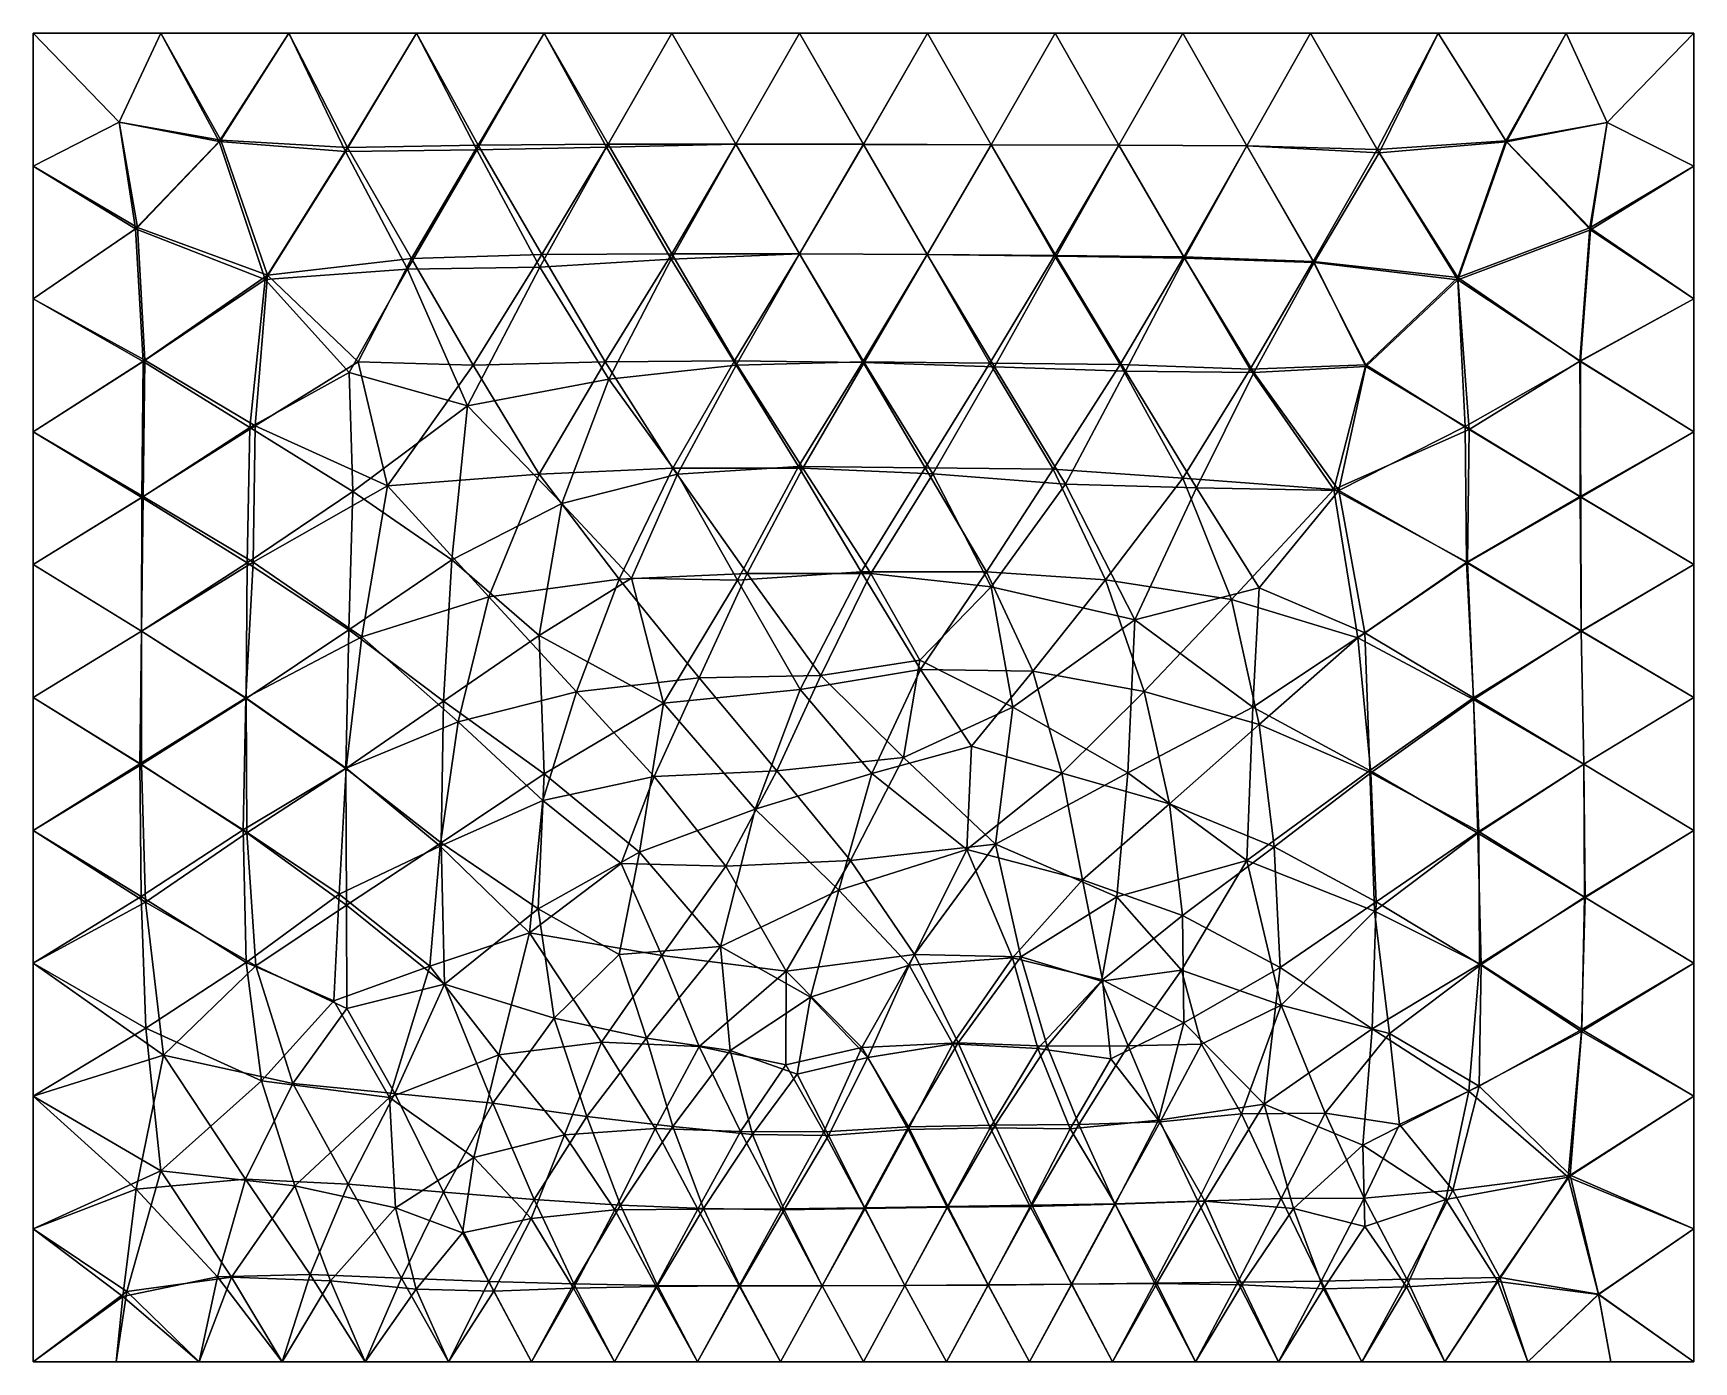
# Model space of a CAD drawing. Extents: x 0 to 100, y 0 to 80.
import ezdxf

# ---------------------------------------------------------------- set-up
doc = ezdxf.new("R2010")
doc.units = 0
doc.layers.add('1', color=7, linetype='CONTINUOUS')

msp = doc.modelspace()

# ---------------------------------------------------------------- linework, layer by layer
at = {"layer": '1', "color": 151}
for points in [[(0, 73.201, 18.639), (0, 80, 22.5), (0, 73.262, 26.25)], [(0, 73.262, 33.75), (0, 80, 37.5), (0, 80, 37.5), (0, 73.075, 41.436)], [(0, 80), (0, 80, 7.5), (0, 74.775, 4.9711)], [(0, 80), (0, 74.775, 4.9711), (0, 72)], [(0, 80, 30), (0, 80, 37.5), (0, 73.262, 33.75)], [(0, 73.643, 48.996), (0, 80, 45), (0, 80, 52.5)], [(0, 73.643, 48.996), (0, 80, 52.5), (0, 74.775, 55.029)], [(0, 80, 37.5), (0, 80, 45), (0, 73.075, 41.436)], [(0, 74.775, 55.029), (0, 80, 52.5), (0, 80, 52.5), (0, 80, 60)], [(0, 80, 60), (0, 72, 60), (0, 74.775, 55.029)], [(0, 73.262, 26.25), (0, 80, 30), (0, 73.262, 33.75)], [(0, 80, 15), (0, 80, 22.5), (0, 73.201, 18.639)], [(0, 80, 15), (0, 73.673, 11.035), (0, 80, 7.5)], [(0, 80, 22.5), (0, 80, 30), (0, 73.262, 26.25)], [(0, 80, 15), (0, 73.201, 18.639), (0, 73.201, 18.639), (0, 73.673, 11.035)], [(0, 74.775, 4.9711), (0, 80, 7.5), (0, 73.673, 11.035)], [(0, 80, 45), (0, 73.643, 48.996), (0, 73.643, 48.996), (0, 73.075, 41.436)], [(0, 68.365, 6.0832), (0, 74.775, 4.9711), (0, 74.775, 4.9711), (0, 73.673, 11.035)], [(0, 72), (0, 74.775, 4.9711), (0, 74.775, 4.9711), (0, 68.365, 6.0832)], [(0, 74.775, 55.029), (0, 72, 60), (0, 72, 60), (0, 68.36, 53.922)], [(0, 73.643, 48.996), (0, 74.775, 55.029), (0, 74.775, 55.029), (0, 68.36, 53.922)], [(0, 73.201, 18.639), (0, 65.374, 13.881), (0, 65.374, 13.881), (0, 73.673, 11.035)], [(0, 73.673, 11.035), (0, 65.374, 13.881), (0, 65.374, 13.881), (0, 68.365, 6.0832)], [(0, 68.36, 53.922), (0, 65.374, 46.12), (0, 65.374, 46.12), (0, 73.643, 48.996)], [(0, 73.075, 41.436), (0, 73.643, 48.996), (0, 73.643, 48.996), (0, 65.374, 46.12)], [(0, 73.262, 33.75), (0, 66.366, 37.71), (0, 66.366, 37.71), (0, 66.494, 29.994)], [(0, 73.075, 41.436), (0, 66.366, 37.71), (0, 66.366, 37.71), (0, 73.262, 33.75)], [(0, 66.386, 22.302), (0, 73.262, 26.25), (0, 73.262, 26.25), (0, 66.494, 29.994)], [(0, 73.262, 33.75), (0, 66.494, 29.994), (0, 66.494, 29.994), (0, 73.262, 26.25)], [(0, 66.386, 22.302), (0, 73.201, 18.639), (0, 73.201, 18.639), (0, 73.262, 26.25)], [(0, 65.374, 13.881), (0, 73.201, 18.639), (0, 73.201, 18.639), (0, 66.386, 22.302)], [(0, 66.366, 37.71), (0, 73.075, 41.436), (0, 73.075, 41.436), (0, 65.374, 46.12)], [(0, 64, 60), (0, 68.36, 53.922), (0, 72, 60)], [(0, 68.365, 6.0832), (0, 64), (0, 72)], [(0, 68.365, 6.0832), (0, 60.368, 6.6127), (0, 60.368, 6.6127), (0, 64)], [(0, 68.365, 6.0832), (0, 65.374, 13.881), (0, 65.374, 13.881), (0, 60.368, 6.6127)], [(0, 68.36, 53.922), (0, 64, 60), (0, 60.368, 53.388)], [(0, 65.374, 46.12), (0, 68.36, 53.922), (0, 68.36, 53.922), (0, 60.368, 53.388)], [(0, 59.774, 26.012), (0, 66.494, 29.994), (0, 66.494, 29.994), (0, 59.71, 33.798)], [(0, 66.494, 29.994), (0, 66.366, 37.71), (0, 66.366, 37.71), (0, 59.71, 33.798)], [(0, 66.386, 22.302), (0, 66.494, 29.994), (0, 66.494, 29.994), (0, 59.774, 26.012)], [(0, 66.386, 22.302), (0, 59.774, 26.012), (0, 59.774, 26.012), (0, 60.115, 19.227)], [(0, 66.386, 22.302), (0, 60.115, 19.227), (0, 60.115, 19.227), (0, 65.374, 13.881)], [(0, 60.024, 40.642), (0, 66.366, 37.71), (0, 66.366, 37.71), (0, 65.374, 46.12)], [(0, 60.024, 40.642), (0, 59.71, 33.798), (0, 66.366, 37.71)], [(0, 56.204, 46.916), (0, 60.024, 40.642), (0, 65.374, 46.12)], [(0, 60.368, 53.388), (0, 56.204, 46.916), (0, 56.204, 46.916), (0, 65.374, 46.12)], [(0, 65.374, 13.881), (0, 60.115, 19.227), (0, 60.115, 19.227), (0, 56.205, 13.086)], [(0, 65.374, 13.881), (0, 56.205, 13.086), (0, 56.205, 13.086), (0, 60.368, 6.6127)], [(0, 64, 60), (0, 56, 60), (0, 60.368, 53.388)], [(0, 60.368, 6.6127), (0, 56), (0, 64)], [(0, 56), (0, 60.368, 6.6127), (0, 60.368, 6.6127), (0, 52.12, 6.5923)], [(0, 60.368, 53.388), (0, 56, 60), (0, 56, 60), (0, 52.12, 53.41)], [(0, 56.205, 13.086), (0, 52.12, 6.5923), (0, 52.12, 6.5923), (0, 60.368, 6.6127)], [(0, 52.12, 53.41), (0, 56.204, 46.916), (0, 56.204, 46.916), (0, 60.368, 53.388)], [(0, 52.648, 20.907), (0, 56.205, 13.086), (0, 56.205, 13.086), (0, 60.115, 19.227)], [(0, 60.115, 19.227), (0, 59.774, 26.012), (0, 59.774, 26.012), (0, 52.648, 20.907)], [(0, 60.024, 40.642), (0, 52.465, 38.666), (0, 52.465, 38.666), (0, 59.71, 33.798)], [(0, 56.204, 46.916), (0, 52.465, 38.666), (0, 52.465, 38.666), (0, 60.024, 40.642)], [(0, 53.058, 29.638), (0, 52.648, 20.907), (0, 52.648, 20.907), (0, 59.774, 26.012)], [(0, 53.058, 29.638), (0, 59.774, 26.012), (0, 59.774, 26.012), (0, 59.71, 33.798)], [(0, 59.71, 33.798), (0, 52.465, 38.666), (0, 52.465, 38.666), (0, 53.058, 29.638)], [(0, 56.205, 13.086), (0, 52.648, 20.907), (0, 52.648, 20.907), (0, 48.147, 13.27)], [(0, 56.205, 13.086), (0, 48.147, 13.27), (0, 48.147, 13.27), (0, 52.12, 6.5923)], [(0, 56.204, 46.916), (0, 52.12, 53.41), (0, 52.12, 53.41), (0, 47.981, 46.503)], [(0, 47.981, 46.503), (0, 52.465, 38.666), (0, 52.465, 38.666), (0, 56.204, 46.916)], [(0, 56, 60), (0, 48, 60), (0, 48, 60), (0, 52.12, 53.41)], [(0, 52.12, 6.5923), (0, 48), (0, 56)], [(0, 45.921, 32.266), (0, 53.058, 29.638), (0, 53.058, 29.638), (0, 52.465, 38.666)], [(0, 53.058, 29.638), (0, 45.921, 32.266), (0, 45.921, 32.266), (0, 47.304, 25.714)], [(0, 53.058, 29.638), (0, 47.304, 25.714), (0, 47.304, 25.714), (0, 52.648, 20.907)], [(0, 48.147, 13.27), (0, 52.648, 20.907), (0, 52.648, 20.907), (0, 43.934, 19.402)], [(0, 43.934, 19.402), (0, 52.648, 20.907), (0, 52.648, 20.907), (0, 47.304, 25.714)], [(0, 45.921, 32.266), (0, 52.465, 38.666), (0, 52.465, 38.666), (0, 43.424, 39.852)], [(0, 43.424, 39.852), (0, 52.465, 38.666), (0, 52.465, 38.666), (0, 47.981, 46.503)], [(0, 44, 53.418), (0, 47.981, 46.503), (0, 47.981, 46.503), (0, 52.12, 53.41)], [(0, 48, 60), (0, 44, 53.418), (0, 44, 53.418), (0, 52.12, 53.41)], [(0, 44, 6.5849), (0, 48), (0, 48), (0, 52.12, 6.5923)], [(0, 48.147, 13.27), (0, 44, 6.5849), (0, 44, 6.5849), (0, 52.12, 6.5923)], [(0, 43.934, 19.402), (0, 39.986, 13.03), (0, 39.986, 13.03), (0, 48.147, 13.27)], [(0, 48.147, 13.27), (0, 39.986, 13.03), (0, 39.986, 13.03), (0, 44, 6.5849)], [(0, 44, 53.418), (0, 48, 60), (0, 40, 60)], [(0, 44, 6.5849), (0, 40), (0, 48)], [(0, 44, 53.418), (0, 39.671, 46.755), (0, 39.671, 46.755), (0, 47.981, 46.503)], [(0, 47.981, 46.503), (0, 39.671, 46.755), (0, 43.424, 39.852)], [(0, 45.921, 32.266), (0, 40.851, 26.353), (0, 40.851, 26.353), (0, 47.304, 25.714)], [(0, 43.934, 19.402), (0, 47.304, 25.714), (0, 47.304, 25.714), (0, 40.851, 26.353)], [(0, 45.921, 32.266), (0, 38.222, 33.305), (0, 38.222, 33.305), (0, 40.851, 26.353)], [(0, 45.921, 32.266), (0, 43.424, 39.852), (0, 43.424, 39.852), (0, 38.222, 33.305)], [(0, 40, 60), (0, 35.854, 53.436), (0, 35.854, 53.436), (0, 44, 53.418)], [(0, 39.671, 46.755), (0, 44, 53.418), (0, 44, 53.418), (0, 35.854, 53.436)], [(0, 40), (0, 44, 6.5849), (0, 44, 6.5849), (0, 35.906, 6.6318)], [(0, 44, 6.5849), (0, 39.986, 13.03), (0, 39.986, 13.03), (0, 35.906, 6.6318)], [(0, 43.934, 19.402), (0, 40.851, 26.353), (0, 40.851, 26.353), (0, 36.14, 19.98)], [(0, 36.14, 19.98), (0, 39.986, 13.03), (0, 39.986, 13.03), (0, 43.934, 19.402)], [(0, 43.424, 39.852), (0, 39.671, 46.755), (0, 39.671, 46.755), (0, 35.09, 40.175)], [(0, 35.09, 40.175), (0, 38.222, 33.305), (0, 38.222, 33.305), (0, 43.424, 39.852)], [(0, 36.14, 19.98), (0, 40.851, 26.353), (0, 40.851, 26.353), (0, 33.379, 27.258)], [(0, 38.222, 33.305), (0, 33.379, 27.258), (0, 33.379, 27.258), (0, 40.851, 26.353)], [(0, 35.854, 53.436), (0, 40, 60), (0, 40, 60), (0, 32, 60)], [(0, 35.906, 6.6318), (0, 32), (0, 40)], [(0, 31.787, 13.31), (0, 39.986, 13.03), (0, 36.14, 19.98)], [(0, 39.986, 13.03), (0, 31.787, 13.31), (0, 31.787, 13.31), (0, 35.906, 6.6318)], [(0, 39.671, 46.755), (0, 35.854, 53.436), (0, 35.854, 53.436), (0, 31.472, 46.822)], [(0, 39.671, 46.755), (0, 31.472, 46.822), (0, 35.09, 40.175)], [(0, 38.222, 33.305), (0, 30.667, 33.923), (0, 30.667, 33.923), (0, 33.379, 27.258)], [(0, 30.667, 33.923), (0, 38.222, 33.305), (0, 38.222, 33.305), (0, 35.09, 40.175)], [(0, 33.379, 27.258), (0, 27.497, 21.381), (0, 27.497, 21.381), (0, 36.14, 19.98)], [(0, 31.787, 13.31), (0, 36.14, 19.98), (0, 36.14, 19.98), (0, 27.497, 21.381)], [(0, 32), (0, 35.906, 6.6318), (0, 35.906, 6.6318), (0, 27.605, 6.9713)], [(0, 27.605, 6.9713), (0, 35.906, 6.6318), (0, 35.906, 6.6318), (0, 31.787, 13.31)], [(0, 31.472, 46.822), (0, 35.854, 53.436), (0, 35.854, 53.436), (0, 27.771, 53.423)], [(0, 27.771, 53.423), (0, 35.854, 53.436), (0, 35.854, 53.436), (0, 32, 60)], [(0, 30.667, 33.923), (0, 35.09, 40.175), (0, 35.09, 40.175), (0, 26.994, 40.139)], [(0, 35.09, 40.175), (0, 31.472, 46.822), (0, 31.472, 46.822), (0, 26.994, 40.139)], [(0, 27.497, 21.381), (0, 33.379, 27.258), (0, 33.379, 27.258), (0, 27.259, 28.461)], [(0, 33.379, 27.258), (0, 30.667, 33.923), (0, 30.667, 33.923), (0, 27.259, 28.461)], [(0, 27.605, 6.9713), (0, 24), (0, 24), (0, 32)], [(0, 27.771, 53.423), (0, 32, 60), (0, 32, 60), (0, 24, 60)], [(0, 31.787, 13.31), (0, 27.497, 21.381), (0, 27.497, 21.381), (0, 23.517, 14.217)], [(0, 27.605, 6.9713), (0, 31.787, 13.31), (0, 31.787, 13.31), (0, 23.517, 14.217)], [(0, 23.277, 46.715), (0, 26.994, 40.139), (0, 26.994, 40.139), (0, 31.472, 46.822)], [(0, 27.771, 53.423), (0, 23.277, 46.715), (0, 31.472, 46.822)], [(0, 30.667, 33.923), (0, 26.994, 40.139), (0, 26.994, 40.139), (0, 23.416, 33.337)], [(0, 23.416, 33.337), (0, 27.259, 28.461), (0, 27.259, 28.461), (0, 30.667, 33.923)], [(0, 19.652, 53.318), (0, 23.277, 46.715), (0, 23.277, 46.715), (0, 27.771, 53.423)], [(0, 19.652, 53.318), (0, 27.771, 53.423), (0, 27.771, 53.423), (0, 24, 60)], [(0, 18.396, 7.7801), (0, 24), (0, 27.605, 6.9713)], [(0, 23.517, 14.217), (0, 18.396, 7.7801), (0, 18.396, 7.7801), (0, 27.605, 6.9713)], [(0, 27.497, 21.381), (0, 27.259, 28.461), (0, 27.259, 28.461), (0, 21.334, 26.404)], [(0, 21.334, 26.404), (0, 19.659, 20.465), (0, 19.659, 20.465), (0, 27.497, 21.381)], [(0, 19.659, 20.465), (0, 23.517, 14.217), (0, 23.517, 14.217), (0, 27.497, 21.381)], [(0, 21.334, 26.404), (0, 27.259, 28.461), (0, 27.259, 28.461), (0, 23.416, 33.337)], [(0, 23.277, 46.715), (0, 18.11, 39.531), (0, 18.11, 39.531), (0, 26.994, 40.139)], [(0, 26.994, 40.139), (0, 18.11, 39.531), (0, 18.11, 39.531), (0, 23.416, 33.337)], [(0, 19.652, 53.318), (0, 24, 60), (0, 16, 60)], [(0, 18.396, 7.7801), (0, 16), (0, 24)], [(0, 16.183, 15.523), (0, 23.517, 14.217), (0, 23.517, 14.217), (0, 19.659, 20.465)], [(0, 18.396, 7.7801), (0, 23.517, 14.217), (0, 23.517, 14.217), (0, 16.183, 15.523)], [(0, 16.545, 31.512), (0, 21.334, 26.404), (0, 21.334, 26.404), (0, 23.416, 33.337)], [(0, 16.545, 31.512), (0, 23.416, 33.337), (0, 23.416, 33.337), (0, 18.11, 39.531)], [(0, 19.652, 53.318), (0, 15.475, 46.788), (0, 15.475, 46.788), (0, 23.277, 46.715)], [(0, 18.11, 39.531), (0, 23.277, 46.715), (0, 23.277, 46.715), (0, 15.475, 46.788)], [(0, 15.267, 25.282), (0, 21.334, 26.404), (0, 21.334, 26.404), (0, 16.545, 31.512)], [(0, 21.334, 26.404), (0, 15.267, 25.282), (0, 15.267, 25.282), (0, 19.659, 20.465)], [(0, 16.183, 15.523), (0, 19.659, 20.465), (0, 19.659, 20.465), (0, 14.34, 20.558)], [(0, 15.267, 25.282), (0, 14.34, 20.558), (0, 14.34, 20.558), (0, 19.659, 20.465)], [(0, 19.652, 53.318), (0, 16, 60), (0, 16, 60), (0, 11.179, 52.828)], [(0, 15.475, 46.788), (0, 19.652, 53.318), (0, 19.652, 53.318), (0, 11.179, 52.828)], [(0, 16.183, 15.523), (0, 10.896, 12.162), (0, 10.896, 12.162), (0, 18.396, 7.7801)], [(0, 18.396, 7.7801), (0, 10.437, 5.8888), (0, 10.437, 5.8888), (0, 16)], [(0, 18.396, 7.7801), (0, 10.896, 12.162), (0, 10.896, 12.162), (0, 10.437, 5.8888)], [(0, 18.11, 39.531), (0, 15.475, 46.788), (0, 15.475, 46.788), (0, 10.834, 41.525)], [(0, 18.11, 39.531), (0, 10.834, 41.525), (0, 10.834, 41.525), (0, 10.976, 35.452)], [(0, 10.976, 35.452), (0, 16.545, 31.512), (0, 16.545, 31.512), (0, 18.11, 39.531)], [(0, 16.545, 31.512), (0, 10.976, 35.452), (0, 10.976, 35.452), (0, 10.455, 29.303)], [(0, 16.545, 31.512), (0, 10.455, 29.303), (0, 10.455, 29.303), (0, 15.267, 25.282)], [(0, 14.34, 20.558), (0, 10.263, 18.38), (0, 10.263, 18.38), (0, 16.183, 15.523)], [(0, 16.183, 15.523), (0, 10.263, 18.38), (0, 10.263, 18.38), (0, 10.896, 12.162)], [(0, 8, 60), (0, 11.179, 52.828), (0, 16, 60)], [(0, 10.437, 5.8888), (0, 8), (0, 16)], [(0, 9.663, 46.596), (0, 10.834, 41.525), (0, 10.834, 41.525), (0, 15.475, 46.788)], [(0, 9.663, 46.596), (0, 15.475, 46.788), (0, 11.179, 52.828)], [(0, 15.267, 25.282), (0, 10.455, 29.303), (0, 10.455, 29.303), (0, 10.048, 23.756)], [(0, 14.34, 20.558), (0, 15.267, 25.282), (0, 15.267, 25.282), (0, 10.048, 23.756)], [(0, 10.048, 23.756), (0, 10.263, 18.38), (0, 10.263, 18.38), (0, 14.34, 20.558)], [(0, 5.0569, 48.657), (0, 11.179, 52.828), (0, 11.179, 52.828), (0, 4.2274, 54.374)], [(0, 9.663, 46.596), (0, 11.179, 52.828), (0, 11.179, 52.828), (0, 5.0569, 48.657)], [(0, 11.179, 52.828), (0, 8, 60), (0, 8, 60), (0, 4.2274, 54.374)], [(0, 10.455, 29.303), (0, 10.976, 35.452), (0, 10.976, 35.452), (0, 5.2765, 32.486)], [(0, 5.2765, 32.486), (0, 10.976, 35.452), (0, 10.976, 35.452), (0, 5.3217, 37.954)], [(0, 5.3217, 37.954), (0, 10.976, 35.452), (0, 10.976, 35.452), (0, 10.834, 41.525)], [(0, 10.263, 18.38), (0, 5.1713, 16.385), (0, 5.1713, 16.385), (0, 10.896, 12.162)], [(0, 10.896, 12.162), (0, 5.0758, 10.825), (0, 5.0758, 10.825), (0, 10.437, 5.8888)], [(0, 5.1713, 16.385), (0, 5.0758, 10.825), (0, 5.0758, 10.825), (0, 10.896, 12.162)], [(0, 10.834, 41.525), (0, 5.1458, 43.275), (0, 5.1458, 43.275), (0, 5.3217, 37.954)], [(0, 10.834, 41.525), (0, 9.663, 46.596), (0, 5.1458, 43.275)], [(0, 5.0092, 27.144), (0, 10.048, 23.756), (0, 10.048, 23.756), (0, 10.455, 29.303)], [(0, 5.2765, 32.486), (0, 5.0092, 27.144), (0, 5.0092, 27.144), (0, 10.455, 29.303)], [(0, 3.9188, 5.2856), (0, 8), (0, 8), (0, 10.437, 5.8888)], [(0, 5.0758, 10.825), (0, 3.9188, 5.2856), (0, 3.9188, 5.2856), (0, 10.437, 5.8888)], [(0, 10.048, 23.756), (0, 5.054, 21.801), (0, 5.054, 21.801), (0, 10.263, 18.38)], [(0, 5.054, 21.801), (0, 5.1713, 16.385), (0, 10.263, 18.38)], [(0, 10.048, 23.756), (0, 5.0092, 27.144), (0, 5.0092, 27.144), (0, 5.054, 21.801)], [(0, 5.0569, 48.657), (0, 5.1458, 43.275), (0, 5.1458, 43.275), (0, 9.663, 46.596)], [(0, 0, 60), (0, 4.2274, 54.374), (0, 8, 60)], [(0, 0), (0, 8), (0, 3.9188, 5.2856)], [(0, 0, 35), (0, 5.2765, 32.486), (0, 5.2765, 32.486), (0, 5.3217, 37.954)], [(0, 5.1458, 43.275), (0, 0, 40), (0, 0, 40), (0, 5.3217, 37.954)], [(0, 5.3217, 37.954), (0, 0, 40), (0, 0, 40), (0, 0, 35)], [(0, 5.2765, 32.486), (0, 0, 30), (0, 0, 30), (0, 5.0092, 27.144)], [(0, 0, 30), (0, 5.2765, 32.486), (0, 5.2765, 32.486), (0, 0, 35)], [(0, 5.0758, 10.825), (0, 5.1713, 16.385), (0, 5.1713, 16.385), (0, 0, 15)], [(0, 5.1713, 16.385), (0, 0, 20), (0, 0, 15)], [(0, 5.1713, 16.385), (0, 5.054, 21.801), (0, 0, 20)], [(0, 0, 45), (0, 0, 40), (0, 0, 40), (0, 5.1458, 43.275)], [(0, 0, 45), (0, 5.1458, 43.275), (0, 5.1458, 43.275), (0, 5.0569, 48.657)], [(0, 3.9188, 5.2856), (0, 5.0758, 10.825), (0, 0, 10)], [(0, 5.0758, 10.825), (0, 0, 15), (0, 0, 10)], [(0, 0, 50), (0, 0, 45), (0, 0, 45), (0, 5.0569, 48.657)], [(0, 4.2274, 54.374), (0, 0, 50), (0, 0, 50), (0, 5.0569, 48.657)], [(0, 5.054, 21.801), (0, 5.0092, 27.144), (0, 5.0092, 27.144), (0, 0, 25)], [(0, 5.054, 21.801), (0, 0, 25), (0, 0, 20)], [(0, 0, 30), (0, 0, 25), (0, 0, 25), (0, 5.0092, 27.144)], [(0, 0, 55), (0, 0, 50), (0, 4.2274, 54.374)], [(0, 0, 60), (0, 0, 55), (0, 4.2274, 54.374)], [(0, 3.9188, 5.2856), (0, 0, 10), (0, 0, 5)], [(0, 0), (0, 3.9188, 5.2856), (0, 0, 5)]]:
    msp.add_3dface(points, dxfattribs=at)
at = {"layer": '1', "color": 154}
for points in [[(0, 80), (4.8863, 80, 4.9314), (4.8863, 80, 4.9314), (0, 80, 7.5)], [(0, 80, 30), (6.606, 80, 33.75), (0, 80, 37.5)], [(0, 80), (7.6923, 80), (4.8863, 80, 4.9314)], [(0, 80, 45), (5.8671, 80, 48.908), (5.8671, 80, 48.908), (0, 80, 52.5)], [(5.8671, 80, 48.908), (0, 80, 45), (0, 80, 45), (6.6165, 80, 41.376)], [(0, 80, 37.5), (6.6165, 80, 41.376), (0, 80, 45)], [(4.8863, 80, 55.069), (0, 80, 60), (0, 80, 52.5)], [(6.606, 80, 33.75), (6.6165, 80, 41.376), (6.6165, 80, 41.376), (0, 80, 37.5)], [(4.8863, 80, 4.9314), (5.8671, 80, 11.092), (0, 80, 7.5)], [(7.6923, 80, 60), (0, 80, 60), (4.8863, 80, 55.069)], [(0, 80, 30), (6.606, 80, 26.25), (6.606, 80, 26.25), (6.606, 80, 33.75)], [(0, 80, 15), (6.4828, 80, 18.724), (6.4828, 80, 18.724), (0, 80, 22.5)], [(0, 80, 15), (0, 80, 7.5), (0, 80, 7.5), (5.8671, 80, 11.092)], [(0, 80, 22.5), (6.606, 80, 26.25), (0, 80, 30)], [(6.4828, 80, 18.724), (6.606, 80, 26.25), (6.606, 80, 26.25), (0, 80, 22.5)], [(0, 80, 15), (5.8671, 80, 11.092), (5.8671, 80, 11.092), (6.4828, 80, 18.724)], [(5.8671, 80, 48.908), (4.8863, 80, 55.069), (4.8863, 80, 55.069), (0, 80, 52.5)], [(10.872, 80, 6.0654), (5.8671, 80, 11.092), (5.8671, 80, 11.092), (4.8863, 80, 4.9314)], [(4.8863, 80, 55.069), (10.989, 80, 53.924), (7.6923, 80, 60)], [(10.872, 80, 6.0654), (4.8863, 80, 4.9314), (4.8863, 80, 4.9314), (7.6923, 80)], [(5.8671, 80, 48.908), (10.989, 80, 53.924), (10.989, 80, 53.924), (4.8863, 80, 55.069)], [(10.989, 80, 53.924), (5.8671, 80, 48.908), (5.8671, 80, 48.908), (14.03, 80, 46.137)], [(6.6165, 80, 41.376), (14.03, 80, 46.137), (14.03, 80, 46.137), (5.8671, 80, 48.908)], [(13.868, 80, 13.929), (5.8671, 80, 11.092), (5.8671, 80, 11.092), (10.872, 80, 6.0654)], [(6.4828, 80, 18.724), (5.8671, 80, 11.092), (5.8671, 80, 11.092), (13.868, 80, 13.929)], [(13.868, 80, 13.929), (13.183, 80, 22.401), (13.183, 80, 22.401), (6.4828, 80, 18.724)], [(6.4828, 80, 18.724), (13.183, 80, 22.401), (13.183, 80, 22.401), (6.606, 80, 26.25)], [(6.606, 80, 33.75), (6.606, 80, 26.25), (13.241, 80, 30.101)], [(6.606, 80, 33.75), (13.259, 80, 37.714), (13.259, 80, 37.714), (6.6165, 80, 41.376)], [(13.259, 80, 37.714), (6.606, 80, 33.75), (6.606, 80, 33.75), (13.241, 80, 30.101)], [(13.183, 80, 22.401), (13.241, 80, 30.101), (13.241, 80, 30.101), (6.606, 80, 26.25)], [(13.259, 80, 37.714), (14.03, 80, 46.137), (14.03, 80, 46.137), (6.6165, 80, 41.376)], [(7.6923, 80), (15.385, 80), (10.872, 80, 6.0654)], [(15.385, 80, 60), (7.6923, 80, 60), (10.989, 80, 53.924)], [(18.784, 80, 6.6433), (10.872, 80, 6.0654), (10.872, 80, 6.0654), (15.385, 80)], [(13.868, 80, 13.929), (10.872, 80, 6.0654), (10.872, 80, 6.0654), (18.784, 80, 6.6433)], [(10.989, 80, 53.924), (18.779, 80, 53.362), (18.779, 80, 53.362), (15.385, 80, 60)], [(10.989, 80, 53.924), (14.03, 80, 46.137), (14.03, 80, 46.137), (18.779, 80, 53.362)], [(19.069, 80, 19.359), (13.183, 80, 22.401), (13.183, 80, 22.401), (13.868, 80, 13.929)], [(19.818, 80, 26.25), (13.183, 80, 22.401), (13.183, 80, 22.401), (19.069, 80, 19.359)], [(13.183, 80, 22.401), (19.818, 80, 26.25), (19.818, 80, 26.25), (13.241, 80, 30.101)], [(19.974, 80, 34.242), (13.259, 80, 37.714), (13.259, 80, 37.714), (13.241, 80, 30.101)], [(19.974, 80, 34.242), (13.241, 80, 30.101), (13.241, 80, 30.101), (19.818, 80, 26.25)], [(19.126, 80, 40.906), (14.03, 80, 46.137), (14.03, 80, 46.137), (13.259, 80, 37.714)], [(19.126, 80, 40.906), (13.259, 80, 37.714), (13.259, 80, 37.714), (19.974, 80, 34.242)], [(22.657, 80, 13.276), (13.868, 80, 13.929), (13.868, 80, 13.929), (18.784, 80, 6.6433)], [(19.069, 80, 19.359), (13.868, 80, 13.929), (13.868, 80, 13.929), (22.657, 80, 13.276)], [(19.126, 80, 40.906), (22.383, 80, 46.671), (22.383, 80, 46.671), (14.03, 80, 46.137)], [(22.383, 80, 46.671), (18.779, 80, 53.362), (14.03, 80, 46.137)], [(18.784, 80, 6.6433), (15.385, 80), (23.077, 80)], [(15.385, 80, 60), (18.779, 80, 53.362), (23.077, 80, 60)], [(22.383, 80, 46.671), (26.668, 80, 53.355), (26.668, 80, 53.355), (18.779, 80, 53.362)], [(23.077, 80, 60), (18.779, 80, 53.362), (18.779, 80, 53.362), (26.668, 80, 53.355)], [(18.784, 80, 6.6433), (23.077, 80), (23.077, 80), (26.73, 80, 6.6978)], [(26.73, 80, 6.6978), (22.657, 80, 13.276), (22.657, 80, 13.276), (18.784, 80, 6.6433)], [(19.069, 80, 19.359), (22.657, 80, 13.276), (22.657, 80, 13.276), (25.841, 80, 21.056)], [(25.841, 80, 21.056), (19.818, 80, 26.25), (19.818, 80, 26.25), (19.069, 80, 19.359)], [(19.126, 80, 40.906), (19.974, 80, 34.242), (19.974, 80, 34.242), (25.562, 80, 39.737)], [(22.383, 80, 46.671), (19.126, 80, 40.906), (25.562, 80, 39.737)], [(19.974, 80, 34.242), (19.818, 80, 26.25), (19.818, 80, 26.25), (28.078, 80, 30.745)], [(25.841, 80, 21.056), (28.078, 80, 30.745), (28.078, 80, 30.745), (19.818, 80, 26.25)], [(28.078, 80, 30.745), (25.562, 80, 39.737), (25.562, 80, 39.737), (19.974, 80, 34.242)], [(25.562, 80, 39.737), (30.135, 80, 46.531), (30.135, 80, 46.531), (22.383, 80, 46.671)], [(26.668, 80, 53.355), (22.383, 80, 46.671), (22.383, 80, 46.671), (30.135, 80, 46.531)], [(26.73, 80, 6.6978), (30.544, 80, 14.096), (30.544, 80, 14.096), (22.657, 80, 13.276)], [(25.841, 80, 21.056), (22.657, 80, 13.276), (22.657, 80, 13.276), (30.544, 80, 14.096)], [(26.73, 80, 6.6978), (23.077, 80), (30.769, 80)], [(23.077, 80, 60), (26.668, 80, 53.355), (30.769, 80, 60)], [(30.135, 80, 46.531), (25.562, 80, 39.737), (25.562, 80, 39.737), (33.415, 80, 39.241)], [(33.415, 80, 39.241), (25.562, 80, 39.737), (25.562, 80, 39.737), (28.078, 80, 30.745)], [(34.935, 80, 22.734), (28.078, 80, 30.745), (28.078, 80, 30.745), (25.841, 80, 21.056)], [(30.544, 80, 14.096), (34.935, 80, 22.734), (34.935, 80, 22.734), (25.841, 80, 21.056)], [(26.668, 80, 53.355), (30.135, 80, 46.531), (30.135, 80, 46.531), (34.45, 80, 53.354)], [(30.769, 80, 60), (26.668, 80, 53.355), (26.668, 80, 53.355), (34.45, 80, 53.354)], [(26.73, 80, 6.6978), (30.769, 80), (30.769, 80), (34.548, 80, 6.8824)], [(34.548, 80, 6.8824), (30.544, 80, 14.096), (30.544, 80, 14.096), (26.73, 80, 6.6978)], [(28.078, 80, 30.745), (34.935, 80, 22.734), (34.935, 80, 22.734), (37.084, 80, 32.152)], [(33.415, 80, 39.241), (28.078, 80, 30.745), (28.078, 80, 30.745), (37.084, 80, 32.152)], [(30.135, 80, 46.531), (33.415, 80, 39.241), (33.415, 80, 39.241), (37.967, 80, 46.497)], [(34.45, 80, 53.354), (30.135, 80, 46.531), (30.135, 80, 46.531), (37.967, 80, 46.497)], [(30.544, 80, 14.096), (34.548, 80, 6.8824), (34.548, 80, 6.8824), (38.624, 80, 14.061)], [(34.935, 80, 22.734), (30.544, 80, 14.096), (30.544, 80, 14.096), (38.624, 80, 14.061)], [(30.769, 80, 60), (34.45, 80, 53.354), (38.462, 80, 60)], [(34.548, 80, 6.8824), (30.769, 80), (38.462, 80)], [(37.084, 80, 32.152), (41.461, 80, 39.624), (41.461, 80, 39.624), (33.415, 80, 39.241)], [(37.967, 80, 46.497), (33.415, 80, 39.241), (33.415, 80, 39.241), (41.461, 80, 39.624)], [(38.462, 80, 60), (34.45, 80, 53.354), (34.45, 80, 53.354), (42.235, 80, 53.399)], [(37.967, 80, 46.497), (42.235, 80, 53.399), (42.235, 80, 53.399), (34.45, 80, 53.354)], [(42.337, 80, 6.7968), (38.624, 80, 14.061), (38.624, 80, 14.061), (34.548, 80, 6.8824)], [(38.462, 80), (42.337, 80, 6.7968), (42.337, 80, 6.7968), (34.548, 80, 6.8824)], [(34.935, 80, 22.734), (38.624, 80, 14.061), (38.624, 80, 14.061), (43.072, 80, 20.445)], [(41.603, 80, 27.026), (37.084, 80, 32.152), (37.084, 80, 32.152), (34.935, 80, 22.734)], [(41.603, 80, 27.026), (34.935, 80, 22.734), (34.935, 80, 22.734), (43.072, 80, 20.445)], [(45.016, 80, 33.183), (41.461, 80, 39.624), (41.461, 80, 39.624), (37.084, 80, 32.152)], [(37.084, 80, 32.152), (41.603, 80, 27.026), (41.603, 80, 27.026), (45.016, 80, 33.183)], [(45.846, 80, 46.661), (37.967, 80, 46.497), (37.967, 80, 46.497), (41.461, 80, 39.624)], [(42.235, 80, 53.399), (37.967, 80, 46.497), (37.967, 80, 46.497), (45.846, 80, 46.661)], [(42.337, 80, 6.7968), (38.462, 80), (46.154, 80)], [(38.462, 80, 60), (42.235, 80, 53.399), (46.154, 80, 60)], [(42.337, 80, 6.7968), (46.47, 80, 13.447), (46.47, 80, 13.447), (38.624, 80, 14.061)], [(46.47, 80, 13.447), (43.072, 80, 20.445), (43.072, 80, 20.445), (38.624, 80, 14.061)], [(41.461, 80, 39.624), (45.016, 80, 33.183), (45.016, 80, 33.183), (49.439, 80, 40.01)], [(45.846, 80, 46.661), (41.461, 80, 39.624), (41.461, 80, 39.624), (49.439, 80, 40.01)], [(48.142, 80, 26.603), (41.603, 80, 27.026), (41.603, 80, 27.026), (43.072, 80, 20.445)], [(45.016, 80, 33.183), (41.603, 80, 27.026), (41.603, 80, 27.026), (48.142, 80, 26.603)], [(42.235, 80, 53.399), (50, 80, 53.45), (50, 80, 53.45), (46.154, 80, 60)], [(50, 80, 53.45), (42.235, 80, 53.399), (42.235, 80, 53.399), (45.846, 80, 46.661)], [(50, 80, 6.5505), (46.47, 80, 13.447), (46.47, 80, 13.447), (42.337, 80, 6.7968)], [(42.337, 80, 6.7968), (46.154, 80), (50, 80, 6.5505)], [(46.47, 80, 13.447), (50.976, 80, 19.774), (50.976, 80, 19.774), (43.072, 80, 20.445)], [(43.072, 80, 20.445), (50.976, 80, 19.774), (50.976, 80, 19.774), (48.142, 80, 26.603)], [(45.016, 80, 33.183), (52.557, 80, 33.177), (52.557, 80, 33.177), (49.439, 80, 40.01)], [(52.557, 80, 33.177), (45.016, 80, 33.183), (45.016, 80, 33.183), (48.142, 80, 26.603)], [(50, 80, 53.45), (45.846, 80, 46.661), (45.846, 80, 46.661), (53.695, 80, 46.694)], [(49.439, 80, 40.01), (53.695, 80, 46.694), (53.695, 80, 46.694), (45.846, 80, 46.661)], [(50, 80, 6.5505), (46.154, 80), (53.846, 80)], [(46.154, 80, 60), (50, 80, 53.45), (50, 80, 53.45), (53.846, 80, 60)], [(46.47, 80, 13.447), (50, 80, 6.5505), (50, 80, 6.5505), (54.131, 80, 13.019)], [(50.976, 80, 19.774), (46.47, 80, 13.447), (46.47, 80, 13.447), (54.131, 80, 13.019)], [(48.142, 80, 26.603), (50.976, 80, 19.774), (50.976, 80, 19.774), (55.77, 80, 26.008)], [(52.557, 80, 33.177), (48.142, 80, 26.603), (48.142, 80, 26.603), (55.77, 80, 26.008)], [(49.439, 80, 40.01), (52.557, 80, 33.177), (52.557, 80, 33.177), (57.442, 80, 39.867)], [(49.439, 80, 40.01), (57.442, 80, 39.867), (57.442, 80, 39.867), (53.695, 80, 46.694)], [(57.696, 80, 6.4732), (50, 80, 6.5505), (50, 80, 6.5505), (53.846, 80)], [(50, 80, 53.45), (57.692, 80, 53.45), (53.846, 80, 60)], [(57.692, 80, 53.45), (50, 80, 53.45), (53.695, 80, 46.694)], [(54.131, 80, 13.019), (50, 80, 6.5505), (50, 80, 6.5505), (57.696, 80, 6.4732)], [(58.273, 80, 19.124), (55.77, 80, 26.008), (55.77, 80, 26.008), (50.976, 80, 19.774)], [(54.131, 80, 13.019), (58.273, 80, 19.124), (58.273, 80, 19.124), (50.976, 80, 19.774)], [(52.557, 80, 33.177), (61.123, 80, 32.543), (61.123, 80, 32.543), (57.442, 80, 39.867)], [(52.557, 80, 33.177), (55.77, 80, 26.008), (55.77, 80, 26.008), (61.123, 80, 32.543)], [(57.692, 80, 53.45), (53.695, 80, 46.694), (53.695, 80, 46.694), (61.753, 80, 46.725)], [(61.753, 80, 46.725), (53.695, 80, 46.694), (57.442, 80, 39.867)], [(57.696, 80, 6.4732), (53.846, 80), (53.846, 80), (61.538, 80)], [(53.846, 80, 60), (57.692, 80, 53.45), (57.692, 80, 53.45), (61.538, 80, 60)], [(57.696, 80, 6.4732), (61.518, 80, 12.736), (61.518, 80, 12.736), (54.131, 80, 13.019)], [(58.273, 80, 19.124), (54.131, 80, 13.019), (54.131, 80, 13.019), (61.518, 80, 12.736)], [(55.77, 80, 26.008), (63.932, 80, 24.802), (63.932, 80, 24.802), (61.123, 80, 32.543)], [(58.273, 80, 19.124), (63.932, 80, 24.802), (63.932, 80, 24.802), (55.77, 80, 26.008)], [(66.01, 80, 39.579), (57.442, 80, 39.867), (57.442, 80, 39.867), (61.123, 80, 32.543)], [(57.442, 80, 39.867), (66.01, 80, 39.579), (66.01, 80, 39.579), (61.753, 80, 46.725)], [(65.547, 80, 53.346), (61.538, 80, 60), (57.692, 80, 53.45)], [(57.692, 80, 53.45), (61.753, 80, 46.725), (61.753, 80, 46.725), (65.547, 80, 53.346)], [(65.317, 80, 6.5041), (61.518, 80, 12.736), (61.518, 80, 12.736), (57.696, 80, 6.4732)], [(65.317, 80, 6.5041), (57.696, 80, 6.4732), (61.538, 80)], [(63.932, 80, 24.802), (58.273, 80, 19.124), (58.273, 80, 19.124), (65.011, 80, 18.092)], [(58.273, 80, 19.124), (61.518, 80, 12.736), (61.518, 80, 12.736), (65.011, 80, 18.092)], [(71.028, 80, 31.178), (66.01, 80, 39.579), (66.01, 80, 39.579), (61.123, 80, 32.543)], [(71.028, 80, 31.178), (61.123, 80, 32.543), (61.123, 80, 32.543), (63.932, 80, 24.802)], [(69.012, 80, 12.976), (61.518, 80, 12.736), (65.317, 80, 6.5041)], [(61.518, 80, 12.736), (69.012, 80, 12.976), (69.012, 80, 12.976), (65.011, 80, 18.092)], [(61.538, 80, 60), (65.547, 80, 53.346), (65.547, 80, 53.346), (69.231, 80, 60)], [(69.231, 80), (65.317, 80, 6.5041), (65.317, 80, 6.5041), (61.538, 80)], [(61.753, 80, 46.725), (66.01, 80, 39.579), (66.01, 80, 39.579), (69.757, 80, 46.59)], [(65.547, 80, 53.346), (61.753, 80, 46.725), (61.753, 80, 46.725), (69.757, 80, 46.59)], [(71.028, 80, 31.178), (63.932, 80, 24.802), (63.932, 80, 24.802), (72.321, 80, 20.821)], [(65.011, 80, 18.092), (72.321, 80, 20.821), (72.321, 80, 20.821), (63.932, 80, 24.802)], [(72.321, 80, 20.821), (65.011, 80, 18.092), (69.012, 80, 12.976)], [(69.231, 80), (73.077, 80, 6.5505), (73.077, 80, 6.5505), (65.317, 80, 6.5041)], [(69.012, 80, 12.976), (65.317, 80, 6.5041), (65.317, 80, 6.5041), (73.077, 80, 6.5505)], [(65.547, 80, 53.346), (73.312, 80, 53.309), (73.312, 80, 53.309), (69.231, 80, 60)], [(69.757, 80, 46.59), (73.312, 80, 53.309), (73.312, 80, 53.309), (65.547, 80, 53.346)], [(71.028, 80, 31.178), (74.367, 80, 39.752), (74.367, 80, 39.752), (66.01, 80, 39.579)], [(69.757, 80, 46.59), (66.01, 80, 39.579), (66.01, 80, 39.579), (74.367, 80, 39.752)], [(69.012, 80, 12.976), (76.923, 80, 13.101), (76.923, 80, 13.101), (72.321, 80, 20.821)], [(69.012, 80, 12.976), (73.077, 80, 6.5505), (73.077, 80, 6.5505), (76.923, 80, 13.101)], [(69.231, 80, 60), (73.312, 80, 53.309), (76.923, 80, 60)], [(69.231, 80), (76.923, 80), (73.077, 80, 6.5505)], [(77.629, 80, 46.64), (73.312, 80, 53.309), (73.312, 80, 53.309), (69.757, 80, 46.59)], [(77.629, 80, 46.64), (69.757, 80, 46.59), (69.757, 80, 46.59), (74.367, 80, 39.752)], [(71.028, 80, 31.178), (79.499, 80, 26.375), (79.499, 80, 26.375), (79.888, 80, 34.306)], [(79.499, 80, 26.375), (71.028, 80, 31.178), (71.028, 80, 31.178), (72.321, 80, 20.821)], [(71.028, 80, 31.178), (79.888, 80, 34.306), (79.888, 80, 34.306), (74.367, 80, 39.752)], [(79.499, 80, 26.375), (72.321, 80, 20.821), (72.321, 80, 20.821), (80.31, 80, 19.315)], [(72.321, 80, 20.821), (76.923, 80, 13.101), (76.923, 80, 13.101), (80.31, 80, 19.315)], [(76.923, 80), (81.115, 80, 6.6087), (81.115, 80, 6.6087), (73.077, 80, 6.5505)], [(76.923, 80, 13.101), (73.077, 80, 6.5505), (73.077, 80, 6.5505), (81.115, 80, 6.6087)], [(73.312, 80, 53.309), (77.629, 80, 46.64), (77.629, 80, 46.64), (81.285, 80, 53.316)], [(76.923, 80, 60), (73.312, 80, 53.309), (81.285, 80, 53.316)], [(79.888, 80, 34.306), (80.918, 80, 40.809), (80.918, 80, 40.809), (74.367, 80, 39.752)], [(80.918, 80, 40.809), (77.629, 80, 46.64), (77.629, 80, 46.64), (74.367, 80, 39.752)], [(76.923, 80, 60), (81.285, 80, 53.316), (84.615, 80, 60)], [(81.115, 80, 6.6087), (85.963, 80, 13.883), (85.963, 80, 13.883), (76.923, 80, 13.101)], [(76.923, 80), (84.615, 80), (81.115, 80, 6.6087)], [(76.923, 80, 13.101), (85.963, 80, 13.883), (85.963, 80, 13.883), (80.31, 80, 19.315)], [(77.629, 80, 46.64), (80.918, 80, 40.809), (80.918, 80, 40.809), (86.136, 80, 46.061)], [(77.629, 80, 46.64), (86.136, 80, 46.061), (86.136, 80, 46.061), (81.285, 80, 53.316)], [(79.499, 80, 26.375), (86.788, 80, 22.5), (86.788, 80, 22.5), (86.659, 80, 30.128)], [(79.499, 80, 26.375), (80.31, 80, 19.315), (80.31, 80, 19.315), (86.788, 80, 22.5)], [(79.888, 80, 34.306), (79.499, 80, 26.375), (79.499, 80, 26.375), (86.659, 80, 30.128)], [(80.918, 80, 40.809), (79.888, 80, 34.306), (79.888, 80, 34.306), (86.797, 80, 37.699)], [(86.797, 80, 37.699), (79.888, 80, 34.306), (79.888, 80, 34.306), (86.659, 80, 30.128)], [(85.963, 80, 13.883), (86.788, 80, 22.5), (86.788, 80, 22.5), (80.31, 80, 19.315)], [(80.918, 80, 40.809), (86.797, 80, 37.699), (86.797, 80, 37.699), (86.136, 80, 46.061)], [(81.115, 80, 6.6087), (88.877, 80, 6.0875), (88.877, 80, 6.0875), (85.963, 80, 13.883)], [(84.615, 80), (88.877, 80, 6.0875), (81.115, 80, 6.6087)], [(81.285, 80, 53.316), (86.136, 80, 46.061), (86.136, 80, 46.061), (89.061, 80, 53.886)], [(89.061, 80, 53.886), (84.615, 80, 60), (81.285, 80, 53.316)], [(84.615, 80), (92.308, 80), (88.877, 80, 6.0875)], [(92.308, 80, 60), (84.615, 80, 60), (84.615, 80, 60), (89.061, 80, 53.886)], [(94.133, 80, 11.092), (93.387, 80, 18.644), (93.387, 80, 18.644), (85.963, 80, 13.883)], [(94.133, 80, 11.092), (85.963, 80, 13.883), (85.963, 80, 13.883), (88.877, 80, 6.0875)], [(93.387, 80, 18.644), (86.788, 80, 22.5), (86.788, 80, 22.5), (85.963, 80, 13.883)], [(93.517, 80, 41.276), (86.136, 80, 46.061), (86.136, 80, 46.061), (86.797, 80, 37.699)], [(89.061, 80, 53.886), (86.136, 80, 46.061), (86.136, 80, 46.061), (94.133, 80, 48.908)], [(94.133, 80, 48.908), (86.136, 80, 46.061), (86.136, 80, 46.061), (93.517, 80, 41.276)], [(93.394, 80, 26.25), (93.394, 80, 33.75), (93.394, 80, 33.75), (86.659, 80, 30.128)], [(93.394, 80, 26.25), (86.659, 80, 30.128), (86.659, 80, 30.128), (86.788, 80, 22.5)], [(86.797, 80, 37.699), (86.659, 80, 30.128), (86.659, 80, 30.128), (93.394, 80, 33.75)], [(93.394, 80, 26.25), (86.788, 80, 22.5), (86.788, 80, 22.5), (93.387, 80, 18.644)], [(86.797, 80, 37.699), (93.394, 80, 33.75), (93.394, 80, 33.75), (93.517, 80, 41.276)], [(95.126, 80, 4.942), (88.877, 80, 6.0875), (92.308, 80)], [(94.133, 80, 11.092), (88.877, 80, 6.0875), (88.877, 80, 6.0875), (95.126, 80, 4.942)], [(89.061, 80, 53.886), (95.126, 80, 55.058), (95.126, 80, 55.058), (92.308, 80, 60)], [(95.126, 80, 55.058), (89.061, 80, 53.886), (89.061, 80, 53.886), (94.133, 80, 48.908)], [(95.126, 80, 55.058), (100, 80, 60), (92.308, 80, 60)], [(95.126, 80, 4.942), (92.308, 80), (100, 80)], [(93.394, 80, 26.25), (93.387, 80, 18.644), (93.387, 80, 18.644), (100, 80, 22.5)], [(93.387, 80, 18.644), (100, 80, 15), (100, 80, 22.5)], [(93.387, 80, 18.644), (94.133, 80, 11.092), (94.133, 80, 11.092), (100, 80, 15)], [(93.517, 80, 41.276), (93.394, 80, 33.75), (100, 80, 37.5)], [(93.394, 80, 33.75), (93.394, 80, 26.25), (93.394, 80, 26.25), (100, 80, 30)], [(93.394, 80, 33.75), (100, 80, 30), (100, 80, 37.5)], [(93.394, 80, 26.25), (100, 80, 22.5), (100, 80, 22.5), (100, 80, 30)], [(93.517, 80, 41.276), (100, 80, 37.5), (100, 80, 45)], [(93.517, 80, 41.276), (100, 80, 45), (100, 80, 45), (94.133, 80, 48.908)], [(100, 80, 7.5), (100, 80, 15), (100, 80, 15), (94.133, 80, 11.092)], [(94.133, 80, 11.092), (95.126, 80, 4.942), (95.126, 80, 4.942), (100, 80, 7.5)], [(100, 80, 52.5), (94.133, 80, 48.908), (100, 80, 45)], [(95.126, 80, 55.058), (94.133, 80, 48.908), (100, 80, 52.5)], [(100, 80, 60), (95.126, 80, 55.058), (95.126, 80, 55.058), (100, 80, 52.5)], [(95.126, 80, 4.942), (100, 80), (100, 80), (100, 80, 7.5)]]:
    msp.add_3dface(points, dxfattribs=at)
at = {"layer": '1', "color": 150}
for points in [[(0, 80), (0, 72), (5.1862, 74.647)], [(0, 80), (5.1862, 74.647), (7.6923, 80)], [(11.3, 73.565), (7.6923, 80), (5.1862, 74.647)], [(7.6923, 80), (11.3, 73.565), (15.385, 80)], [(15.385, 80), (11.3, 73.565), (11.3, 73.565), (18.927, 73.124)], [(15.385, 80), (18.927, 73.124), (18.927, 73.124), (23.077, 80)], [(18.927, 73.124), (26.797, 73.258), (26.797, 73.258), (23.077, 80)], [(23.077, 80), (26.797, 73.258), (26.797, 73.258), (30.769, 80)], [(34.615, 73.317), (30.769, 80), (26.797, 73.258)], [(30.769, 80), (34.615, 73.317), (34.615, 73.317), (38.462, 80)], [(34.615, 73.317), (42.308, 73.319), (42.308, 73.319), (38.462, 80)], [(38.462, 80), (42.308, 73.319), (42.308, 73.319), (46.154, 80)], [(42.308, 73.319), (50, 73.307), (50, 73.307), (46.154, 80)], [(46.154, 80), (50, 73.307), (50, 73.307), (53.846, 80)], [(57.692, 73.283), (53.846, 80), (50, 73.307)], [(61.538, 80), (53.846, 80), (53.846, 80), (57.692, 73.283)], [(57.692, 73.283), (65.385, 73.249), (65.385, 73.249), (61.538, 80)], [(69.231, 80), (61.538, 80), (65.385, 73.249)], [(69.231, 80), (65.385, 73.249), (65.385, 73.249), (73.077, 73.21)], [(69.231, 80), (73.077, 73.21), (73.077, 73.21), (76.923, 80)], [(76.923, 80), (73.077, 73.21), (73.077, 73.21), (81.045, 72.803)], [(76.923, 80), (81.045, 72.803), (81.045, 72.803), (84.615, 80)], [(84.615, 80), (81.045, 72.803), (81.045, 72.803), (88.719, 73.459)], [(84.615, 80), (88.719, 73.459), (88.719, 73.459), (92.308, 80)], [(94.777, 74.629), (92.308, 80), (88.719, 73.459)], [(92.308, 80), (94.777, 74.629), (94.777, 74.629), (100, 80)], [(100, 72), (100, 80), (100, 80), (94.777, 74.629)], [(5.1862, 74.647), (0, 72), (0, 72), (6.2725, 68.293)], [(6.2725, 68.293), (11.3, 73.565), (11.3, 73.565), (5.1862, 74.647)], [(93.771, 68.17), (94.777, 74.629), (94.777, 74.629), (88.719, 73.459)], [(100, 72), (94.777, 74.629), (94.777, 74.629), (93.771, 68.17)], [(6.2725, 68.293), (14.105, 65.435), (14.105, 65.435), (11.3, 73.565)], [(11.3, 73.565), (14.105, 65.435), (14.105, 65.435), (18.927, 73.124)], [(18.927, 73.124), (14.105, 65.435), (14.105, 65.435), (22.774, 66.441)], [(18.927, 73.124), (22.774, 66.441), (22.774, 66.441), (26.797, 73.258)], [(30.62, 66.668), (26.797, 73.258), (26.797, 73.258), (22.774, 66.441)], [(34.615, 73.317), (26.797, 73.258), (26.797, 73.258), (30.62, 66.668)], [(30.62, 66.668), (38.463, 66.72), (38.463, 66.72), (34.615, 73.317)], [(38.463, 66.72), (42.308, 73.319), (42.308, 73.319), (34.615, 73.317)], [(38.463, 66.72), (46.144, 66.712), (46.144, 66.712), (42.308, 73.319)], [(46.144, 66.712), (50, 73.307), (50, 73.307), (42.308, 73.319)], [(50, 73.307), (46.144, 66.712), (46.144, 66.712), (53.825, 66.674)], [(53.825, 66.674), (57.692, 73.283), (57.692, 73.283), (50, 73.307)], [(53.825, 66.674), (61.603, 66.565), (61.603, 66.565), (57.692, 73.283)], [(57.692, 73.283), (61.603, 66.565), (61.603, 66.565), (65.385, 73.249)], [(65.385, 73.249), (61.603, 66.565), (61.603, 66.565), (69.322, 66.464)], [(65.385, 73.249), (69.322, 66.464), (69.322, 66.464), (73.077, 73.21)], [(77.136, 66.185), (73.077, 73.21), (73.077, 73.21), (69.322, 66.464)], [(77.136, 66.185), (81.045, 72.803), (81.045, 72.803), (73.077, 73.21)], [(81.045, 72.803), (85.797, 65.154), (85.797, 65.154), (88.719, 73.459)], [(93.771, 68.17), (88.719, 73.459), (88.719, 73.459), (85.797, 65.154)], [(6.2725, 68.293), (0, 72), (0, 72), (0, 64)], [(81.045, 72.803), (77.136, 66.185), (77.136, 66.185), (85.797, 65.154)], [(100, 72), (93.771, 68.17), (93.771, 68.17), (100, 64)], [(6.2725, 68.293), (0, 64), (0, 64), (6.7265, 60.321)], [(14.105, 65.435), (6.2725, 68.293), (6.2725, 68.293), (6.7265, 60.321)], [(85.797, 65.154), (93.171, 60.261), (93.171, 60.261), (93.771, 68.17)], [(100, 64), (93.771, 68.17), (93.771, 68.17), (93.171, 60.261)], [(19.572, 60.217), (22.774, 66.441), (22.774, 66.441), (14.105, 65.435)], [(26.492, 60.008), (22.774, 66.441), (22.774, 66.441), (19.572, 60.217)], [(22.774, 66.441), (26.492, 60.008), (26.492, 60.008), (30.62, 66.668)], [(30.62, 66.668), (26.492, 60.008), (26.492, 60.008), (34.453, 60.219)], [(34.453, 60.219), (38.463, 66.72), (38.463, 66.72), (30.62, 66.668)], [(38.463, 66.72), (34.453, 60.219), (42.237, 60.281)], [(46.144, 66.712), (38.463, 66.72), (38.463, 66.72), (42.237, 60.281)], [(42.237, 60.281), (50.049, 60.171), (50.049, 60.171), (46.144, 66.712)], [(46.144, 66.712), (50.049, 60.171), (50.049, 60.171), (53.825, 66.674)], [(57.886, 59.921), (53.825, 66.674), (53.825, 66.674), (50.049, 60.171)], [(61.603, 66.565), (53.825, 66.674), (53.825, 66.674), (57.886, 59.921)], [(57.886, 59.921), (65.776, 59.65), (65.776, 59.65), (61.603, 66.565)], [(65.776, 59.65), (69.322, 66.464), (69.322, 66.464), (61.603, 66.565)], [(69.322, 66.464), (65.776, 59.65), (65.776, 59.65), (73.507, 59.569)], [(73.507, 59.569), (77.136, 66.185), (69.322, 66.464)], [(77.136, 66.185), (73.507, 59.569), (80.259, 59.938)], [(80.259, 59.938), (85.797, 65.154), (85.797, 65.154), (77.136, 66.185)], [(13.369, 56.352), (14.105, 65.435), (14.105, 65.435), (6.7265, 60.321)], [(14.105, 65.435), (13.369, 56.352), (13.369, 56.352), (19.572, 60.217)], [(85.797, 65.154), (80.259, 59.938), (86.233, 56.322)], [(93.171, 60.261), (85.797, 65.154), (86.233, 56.322)], [(6.7265, 60.321), (0, 64), (0, 64), (0, 56)], [(100, 64), (93.171, 60.261), (93.171, 60.261), (100, 56)], [(0, 56), (6.63, 52.104), (6.63, 52.104), (6.7265, 60.321)], [(6.63, 52.104), (13.369, 56.352), (13.369, 56.352), (6.7265, 60.321)], [(21.342, 52.74), (19.572, 60.217), (19.572, 60.217), (13.369, 56.352)], [(19.572, 60.217), (21.342, 52.74), (21.342, 52.74), (26.492, 60.008)], [(26.492, 60.008), (21.342, 52.74), (21.342, 52.74), (30.462, 53.452)], [(30.462, 53.452), (34.453, 60.219), (34.453, 60.219), (26.492, 60.008)], [(30.462, 53.452), (38.527, 53.808), (38.527, 53.808), (34.453, 60.219)], [(34.453, 60.219), (38.527, 53.808), (38.527, 53.808), (42.237, 60.281)], [(38.527, 53.808), (46.354, 53.808), (46.354, 53.808), (42.237, 60.281)], [(46.354, 53.808), (50.049, 60.171), (50.049, 60.171), (42.237, 60.281)], [(46.354, 53.808), (54.181, 53.462), (54.181, 53.462), (50.049, 60.171)], [(57.886, 59.921), (50.049, 60.171), (50.049, 60.171), (54.181, 53.462)], [(93.171, 60.261), (86.233, 56.322), (86.233, 56.322), (93.163, 52.104)], [(100, 56), (93.171, 60.261), (93.171, 60.261), (93.163, 52.104)], [(62.162, 52.842), (57.886, 59.921), (57.886, 59.921), (54.181, 53.462)], [(62.162, 52.842), (65.776, 59.65), (65.776, 59.65), (57.886, 59.921)], [(70.054, 52.629), (65.776, 59.65), (65.776, 59.65), (62.162, 52.842)], [(65.776, 59.65), (70.054, 52.629), (70.054, 52.629), (73.507, 59.569)], [(78.624, 52.461), (73.507, 59.569), (73.507, 59.569), (70.054, 52.629)], [(73.507, 59.569), (78.624, 52.461), (78.624, 52.461), (80.259, 59.938)], [(80.259, 59.938), (78.624, 52.461), (78.624, 52.461), (86.233, 56.322)], [(0, 48), (6.63, 52.104), (6.63, 52.104), (0, 56)], [(13.369, 56.352), (6.63, 52.104), (6.63, 52.104), (13.241, 48.159)], [(13.241, 48.159), (21.342, 52.74), (21.342, 52.74), (13.369, 56.352)], [(86.233, 56.322), (78.624, 52.461), (86.321, 48.127)], [(86.233, 56.322), (86.321, 48.127), (86.321, 48.127), (93.163, 52.104)], [(100, 48), (100, 56), (93.163, 52.104)], [(21.342, 52.74), (27.44, 46.063), (27.44, 46.063), (30.462, 53.452)], [(30.462, 53.452), (27.44, 46.063), (27.44, 46.063), (35.278, 47.135)], [(35.278, 47.135), (38.527, 53.808), (38.527, 53.808), (30.462, 53.452)], [(42.998, 47.474), (38.527, 53.808), (38.527, 53.808), (35.278, 47.135)], [(46.354, 53.808), (38.527, 53.808), (38.527, 53.808), (42.998, 47.474)], [(50.447, 47.461), (46.354, 53.808), (46.354, 53.808), (42.998, 47.474)], [(46.354, 53.808), (50.447, 47.461), (50.447, 47.461), (54.181, 53.462)], [(54.181, 53.462), (50.447, 47.461), (50.447, 47.461), (57.688, 46.654)], [(57.688, 46.654), (62.162, 52.842), (62.162, 52.842), (54.181, 53.462)], [(0, 48), (6.5259, 43.997), (6.5259, 43.997), (6.63, 52.104)], [(6.63, 52.104), (6.5259, 43.997), (13.241, 48.159)], [(19.788, 43.662), (21.342, 52.74), (21.342, 52.74), (13.241, 48.159)], [(21.342, 52.74), (19.788, 43.662), (19.788, 43.662), (27.44, 46.063)], [(66.338, 44.675), (62.162, 52.842), (62.162, 52.842), (57.688, 46.654)], [(66.338, 44.675), (70.054, 52.629), (70.054, 52.629), (62.162, 52.842)], [(70.054, 52.629), (66.338, 44.675), (66.338, 44.675), (73.827, 46.603)], [(73.827, 46.603), (78.624, 52.461), (78.624, 52.461), (70.054, 52.629)], [(73.827, 46.603), (80.199, 43.884), (80.199, 43.884), (78.624, 52.461)], [(78.624, 52.461), (80.199, 43.884), (80.199, 43.884), (86.321, 48.127)], [(93.163, 52.104), (86.321, 48.127), (86.321, 48.127), (93.217, 43.999)], [(100, 48), (93.163, 52.104), (93.163, 52.104), (93.217, 43.999)], [(0, 40), (6.5259, 43.997), (6.5259, 43.997), (0, 48)], [(12.807, 39.974), (13.241, 48.159), (13.241, 48.159), (6.5259, 43.997)], [(13.241, 48.159), (12.807, 39.974), (12.807, 39.974), (19.788, 43.662)], [(80.199, 43.884), (86.725, 39.978), (86.725, 39.978), (86.321, 48.127)], [(86.725, 39.978), (93.217, 43.999), (93.217, 43.999), (86.321, 48.127)], [(100, 48), (93.217, 43.999), (93.217, 43.999), (100, 40)], [(35.278, 47.135), (27.44, 46.063), (27.44, 46.063), (32.725, 40.347)], [(40.1, 41.186), (35.278, 47.135), (35.278, 47.135), (32.725, 40.347)], [(40.1, 41.186), (42.998, 47.474), (42.998, 47.474), (35.278, 47.135)], [(42.998, 47.474), (40.1, 41.186), (40.1, 41.186), (47.425, 41.326)], [(42.998, 47.474), (47.425, 41.326), (47.425, 41.326), (50.447, 47.461)], [(53.393, 42.252), (50.447, 47.461), (50.447, 47.461), (47.425, 41.326)], [(50.447, 47.461), (53.393, 42.252), (53.393, 42.252), (57.688, 46.654)], [(25.585, 38.535), (27.44, 46.063), (27.44, 46.063), (19.788, 43.662)], [(27.44, 46.063), (25.585, 38.535), (25.585, 38.535), (32.725, 40.347)], [(53.393, 42.252), (58.989, 39.422), (58.989, 39.422), (57.688, 46.654)], [(58.989, 39.422), (66.338, 44.675), (66.338, 44.675), (57.688, 46.654)], [(73.827, 46.603), (66.338, 44.675), (66.338, 44.675), (73.451, 39.408)], [(73.451, 39.408), (80.199, 43.884), (80.199, 43.884), (73.827, 46.603)], [(66.338, 44.675), (58.989, 39.422), (58.989, 39.422), (65.912, 35.459)], [(73.451, 39.408), (66.338, 44.675), (66.338, 44.675), (65.912, 35.459)], [(0, 40), (6.4123, 36.003), (6.4123, 36.003), (6.5259, 43.997)], [(6.4123, 36.003), (12.807, 39.974), (12.807, 39.974), (6.5259, 43.997)], [(18.853, 35.739), (19.788, 43.662), (19.788, 43.662), (12.807, 39.974)], [(19.788, 43.662), (18.853, 35.739), (18.853, 35.739), (25.585, 38.535)], [(80.487, 35.612), (80.199, 43.884), (80.199, 43.884), (73.451, 39.408)], [(80.199, 43.884), (80.487, 35.612), (80.487, 35.612), (86.725, 39.978)], [(93.217, 43.999), (86.725, 39.978), (86.725, 39.978), (93.376, 35.984)], [(93.376, 35.984), (100, 40), (100, 40), (93.217, 43.999)], [(47.425, 41.326), (52.416, 36.395), (52.416, 36.395), (53.393, 42.252)], [(52.416, 36.395), (58.989, 39.422), (58.989, 39.422), (53.393, 42.252)], [(40.1, 41.186), (32.725, 40.347), (32.725, 40.347), (37.4, 35.24)], [(40.1, 41.186), (37.4, 35.24), (37.4, 35.24), (44.777, 35.593)], [(44.777, 35.593), (47.425, 41.326), (47.425, 41.326), (40.1, 41.186)], [(47.425, 41.326), (44.777, 35.593), (44.777, 35.593), (52.416, 36.395)], [(6.4123, 36.003), (0, 40), (0, 40), (0, 32)], [(30.687, 33.805), (32.725, 40.347), (32.725, 40.347), (25.585, 38.535)], [(37.4, 35.24), (32.725, 40.347), (32.725, 40.347), (30.687, 33.805)], [(100, 40), (93.376, 35.984), (93.376, 35.984), (100, 32)], [(12.639, 32.034), (12.807, 39.974), (12.807, 39.974), (6.4123, 36.003)], [(12.639, 32.034), (18.853, 35.739), (18.853, 35.739), (12.807, 39.974)], [(57.957, 31.176), (58.989, 39.422), (58.989, 39.422), (52.416, 36.395)], [(58.989, 39.422), (57.957, 31.176), (57.957, 31.176), (65.912, 35.459)], [(73.087, 30.179), (73.451, 39.408), (73.451, 39.408), (65.912, 35.459)], [(80.487, 35.612), (73.451, 39.408), (73.451, 39.408), (73.087, 30.179)], [(80.487, 35.612), (87.005, 31.838), (87.005, 31.838), (86.725, 39.978)], [(86.725, 39.978), (87.005, 31.838), (87.005, 31.838), (93.376, 35.984)], [(18.853, 35.739), (24.504, 31.055), (24.504, 31.055), (25.585, 38.535)], [(25.585, 38.535), (24.504, 31.055), (24.504, 31.055), (30.687, 33.805)], [(6.5017, 28.011), (6.4123, 36.003), (6.4123, 36.003), (0, 32)], [(6.5017, 28.011), (12.639, 32.034), (12.639, 32.034), (6.4123, 36.003)], [(52.416, 36.395), (44.777, 35.593), (44.777, 35.593), (49.209, 30.175)], [(52.416, 36.395), (49.209, 30.175), (49.209, 30.175), (57.957, 31.176)], [(18.423, 28.156), (18.853, 35.739), (18.853, 35.739), (12.639, 32.034)], [(18.423, 28.156), (24.504, 31.055), (24.504, 31.055), (18.853, 35.739)], [(30.687, 33.805), (35.4, 30.002), (35.4, 30.002), (37.4, 35.24)], [(37.4, 35.24), (35.4, 30.002), (35.4, 30.002), (41.7, 29.839)], [(37.4, 35.24), (41.7, 29.839), (41.7, 29.839), (44.777, 35.593)], [(49.209, 30.175), (44.777, 35.593), (44.777, 35.593), (41.7, 29.839)], [(65.257, 28.004), (65.912, 35.459), (65.912, 35.459), (57.957, 31.176)], [(73.087, 30.179), (65.912, 35.459), (65.912, 35.459), (65.257, 28.004)], [(80.766, 27.133), (80.487, 35.612), (80.487, 35.612), (73.087, 30.179)], [(87.005, 31.838), (80.487, 35.612), (80.487, 35.612), (80.766, 27.133)], [(93.426, 27.986), (93.376, 35.984), (93.376, 35.984), (87.005, 31.838)], [(93.426, 27.986), (100, 32), (100, 32), (93.376, 35.984)], [(29.891, 25.829), (30.687, 33.805), (30.687, 33.805), (24.504, 31.055)], [(30.687, 33.805), (29.891, 25.829), (29.891, 25.829), (35.4, 30.002)], [(0, 32), (0, 24), (0, 24), (6.5017, 28.011)], [(12.639, 32.034), (6.5017, 28.011), (12.819, 24.049)], [(12.819, 24.049), (18.423, 28.156), (12.639, 32.034)], [(100, 32), (93.426, 27.986), (93.426, 27.986), (100, 24)], [(24.504, 31.055), (18.423, 28.156), (18.423, 28.156), (23.877, 23.818)], [(24.504, 31.055), (23.877, 23.818), (23.877, 23.818), (29.891, 25.829)], [(53.064, 24.521), (57.957, 31.176), (57.957, 31.176), (49.209, 30.175)], [(53.064, 24.521), (59.479, 24.39), (59.479, 24.39), (57.957, 31.176)], [(65.257, 28.004), (57.957, 31.176), (57.957, 31.176), (59.479, 24.39)], [(80.766, 27.133), (87.202, 23.92), (87.202, 23.92), (87.005, 31.838)], [(87.202, 23.92), (93.426, 27.986), (93.426, 27.986), (87.005, 31.838)], [(37.855, 24.456), (35.4, 30.002), (35.4, 30.002), (29.891, 25.829)], [(35.4, 30.002), (37.855, 24.456), (37.855, 24.456), (41.7, 29.839)], [(45.339, 23.527), (49.209, 30.175), (49.209, 30.175), (41.7, 29.839)], [(45.339, 23.527), (53.064, 24.521), (53.064, 24.521), (49.209, 30.175)], [(65.257, 28.004), (69.141, 23.579), (69.141, 23.579), (73.087, 30.179)], [(73.087, 30.179), (69.141, 23.579), (69.141, 23.579), (75.149, 21.478)], [(80.766, 27.133), (73.087, 30.179), (73.087, 30.179), (75.149, 21.478)], [(41.7, 29.839), (37.855, 24.456), (37.855, 24.456), (45.339, 23.527)], [(6.7904, 20.079), (6.5017, 28.011), (6.5017, 28.011), (0, 24)], [(6.5017, 28.011), (6.7904, 20.079), (6.7904, 20.079), (12.819, 24.049)], [(12.819, 24.049), (18.109, 21.738), (18.109, 21.738), (18.423, 28.156)], [(18.109, 21.738), (23.877, 23.818), (23.877, 23.818), (18.423, 28.156)], [(65.257, 28.004), (59.479, 24.39), (59.479, 24.39), (64.323, 22.916)], [(69.141, 23.579), (65.257, 28.004), (65.257, 28.004), (64.323, 22.916)], [(81.669, 19.774), (80.766, 27.133), (80.766, 27.133), (75.149, 21.478)], [(87.202, 23.92), (80.766, 27.133), (80.766, 27.133), (81.669, 19.774)], [(93.265, 20.001), (93.426, 27.986), (93.426, 27.986), (87.202, 23.92)], [(93.426, 27.986), (93.265, 20.001), (100, 24)], [(29.891, 25.829), (23.877, 23.818), (23.877, 23.818), (28.04, 18.477)], [(28.04, 18.477), (34.223, 19.243), (34.223, 19.243), (29.891, 25.829)], [(37.855, 24.456), (29.891, 25.829), (29.891, 25.829), (34.223, 19.243)], [(0, 16), (6.7904, 20.079), (6.7904, 20.079), (0, 24)], [(12.819, 24.049), (6.7904, 20.079), (6.7904, 20.079), (13.746, 16.924)], [(12.819, 24.049), (13.746, 16.924), (13.746, 16.924), (18.109, 21.738)], [(37.855, 24.456), (34.223, 19.243), (34.223, 19.243), (40.101, 18.978)], [(45.339, 23.527), (37.855, 24.456), (37.855, 24.456), (40.101, 18.978)], [(53.064, 24.521), (45.339, 23.527), (45.339, 23.527), (49.905, 18.93)], [(53.064, 24.521), (49.905, 18.93), (49.905, 18.93), (55.71, 19.204)], [(59.479, 24.39), (53.064, 24.521), (53.064, 24.521), (55.71, 19.204)], [(59.479, 24.39), (55.71, 19.204), (55.71, 19.204), (61.06, 19.01)], [(61.06, 19.01), (64.323, 22.916), (64.323, 22.916), (59.479, 24.39)], [(100, 16), (100, 24), (100, 24), (93.265, 20.001)], [(18.109, 21.738), (21.454, 15.915), (21.454, 15.915), (23.877, 23.818)], [(28.04, 18.477), (23.877, 23.818), (23.877, 23.818), (21.454, 15.915)], [(45.316, 17.877), (45.339, 23.527), (45.339, 23.527), (40.101, 18.978)], [(45.339, 23.527), (45.316, 17.877), (45.316, 17.877), (49.905, 18.93)], [(64.323, 22.916), (65.944, 19.017), (65.944, 19.017), (69.141, 23.579)], [(69.141, 23.579), (65.944, 19.017), (65.944, 19.017), (70.361, 19.124)], [(75.149, 21.478), (69.141, 23.579), (69.141, 23.579), (70.361, 19.124)], [(81.669, 19.774), (87.075, 16.588), (87.075, 16.588), (87.202, 23.92)], [(87.202, 23.92), (87.075, 16.588), (87.075, 16.588), (93.265, 20.001)], [(65.944, 19.017), (64.323, 22.916), (64.323, 22.916), (61.06, 19.01)], [(21.454, 15.915), (18.109, 21.738), (18.109, 21.738), (13.746, 16.924)], [(70.361, 19.124), (72.754, 14.922), (72.754, 14.922), (75.149, 21.478)], [(77.8, 14.967), (75.149, 21.478), (75.149, 21.478), (72.754, 14.922)], [(75.149, 21.478), (77.8, 14.967), (77.8, 14.967), (81.669, 19.774)], [(7.6758, 11.491), (6.7904, 20.079), (6.7904, 20.079), (0, 16)], [(6.7904, 20.079), (7.6758, 11.491), (7.6758, 11.491), (13.746, 16.924)], [(93.265, 20.001), (87.075, 16.588), (87.075, 16.588), (92.546, 11.229)], [(100, 16), (93.265, 20.001), (92.546, 11.229)], [(28.04, 18.477), (31.992, 13.674), (31.992, 13.674), (34.223, 19.243)], [(37.46, 14.044), (34.223, 19.243), (34.223, 19.243), (31.992, 13.674)], [(37.46, 14.044), (40.101, 18.978), (40.101, 18.978), (34.223, 19.243)], [(49.905, 18.93), (52.716, 14.141), (55.71, 19.204)], [(57.925, 14.238), (55.71, 19.204), (55.71, 19.204), (52.716, 14.141)], [(61.06, 19.01), (55.71, 19.204), (55.71, 19.204), (57.925, 14.238)], [(57.925, 14.238), (62.977, 14.294), (62.977, 14.294), (61.06, 19.01)], [(65.944, 19.017), (61.06, 19.01), (61.06, 19.01), (62.977, 14.294)], [(62.977, 14.294), (67.864, 14.441), (67.864, 14.441), (65.944, 19.017)], [(67.864, 14.441), (70.361, 19.124), (70.361, 19.124), (65.944, 19.017)], [(70.361, 19.124), (67.864, 14.441), (67.864, 14.441), (72.754, 14.922)], [(82.269, 14.28), (81.669, 19.774), (81.669, 19.774), (77.8, 14.967)], [(82.269, 14.28), (87.075, 16.588), (81.669, 19.774)], [(28.04, 18.477), (21.454, 15.915), (21.454, 15.915), (26.54, 12.297)], [(31.992, 13.674), (28.04, 18.477), (28.04, 18.477), (26.54, 12.297)], [(40.101, 18.978), (37.46, 14.044), (37.46, 14.044), (42.593, 13.858)], [(42.593, 13.858), (45.316, 17.877), (45.316, 17.877), (40.101, 18.978)], [(45.316, 17.877), (47.609, 13.85), (47.609, 13.85), (49.905, 18.93)], [(52.716, 14.141), (49.905, 18.93), (49.905, 18.93), (47.609, 13.85)], [(42.593, 13.858), (47.609, 13.85), (47.609, 13.85), (45.316, 17.877)], [(0, 8), (7.6758, 11.491), (7.6758, 11.491), (0, 16)], [(7.6758, 11.491), (15.759, 10.597), (15.759, 10.597), (13.746, 16.924)], [(21.454, 15.915), (13.746, 16.924), (13.746, 16.924), (15.759, 10.597)], [(87.075, 16.588), (82.269, 14.28), (82.269, 14.28), (85.496, 10.327)], [(92.546, 11.229), (87.075, 16.588), (87.075, 16.588), (85.496, 10.327)], [(100, 8), (100, 16), (100, 16), (92.546, 11.229)], [(15.759, 10.597), (21.826, 9.2801), (21.826, 9.2801), (21.454, 15.915)], [(21.454, 15.915), (21.826, 9.2801), (21.826, 9.2801), (26.54, 12.297)], [(37.46, 14.044), (31.992, 13.674), (31.992, 13.674), (35.028, 9.1398)], [(37.46, 14.044), (35.028, 9.1398), (35.028, 9.1398), (40.022, 9.1926)], [(42.593, 13.858), (37.46, 14.044), (37.46, 14.044), (40.022, 9.1926)], [(50.059, 9.2699), (52.716, 14.141), (52.716, 14.141), (47.609, 13.85)], [(52.716, 14.141), (50.059, 9.2699), (50.059, 9.2699), (55.088, 9.3556)], [(52.716, 14.141), (55.088, 9.3556), (55.088, 9.3556), (57.925, 14.238)], [(60.129, 9.4236), (57.925, 14.238), (57.925, 14.238), (55.088, 9.3556)], [(62.977, 14.294), (57.925, 14.238), (57.925, 14.238), (60.129, 9.4236)], [(60.129, 9.4236), (65.143, 9.5133), (65.143, 9.5133), (62.977, 14.294)], [(62.977, 14.294), (65.143, 9.5133), (65.143, 9.5133), (67.864, 14.441)], [(70.139, 9.6809), (67.864, 14.441), (67.864, 14.441), (65.143, 9.5133)], [(70.139, 9.6809), (72.754, 14.922), (72.754, 14.922), (67.864, 14.441)], [(70.139, 9.6809), (75.148, 9.8278), (75.148, 9.8278), (72.754, 14.922)], [(75.148, 9.8278), (77.8, 14.967), (77.8, 14.967), (72.754, 14.922)], [(77.8, 14.967), (75.148, 9.8278), (75.148, 9.8278), (80.159, 9.8559)], [(77.8, 14.967), (80.159, 9.8559), (80.159, 9.8559), (82.269, 14.28)], [(85.496, 10.327), (82.269, 14.28), (82.269, 14.28), (80.159, 9.8559)], [(26.54, 12.297), (29.983, 8.6261), (29.983, 8.6261), (31.992, 13.674)], [(31.992, 13.674), (29.983, 8.6261), (29.983, 8.6261), (35.028, 9.1398)], [(42.593, 13.858), (40.022, 9.1926), (40.022, 9.1926), (45.053, 9.2072)], [(47.609, 13.85), (42.593, 13.858), (42.593, 13.858), (45.053, 9.2072)], [(45.053, 9.2072), (50.059, 9.2699), (50.059, 9.2699), (47.609, 13.85)], [(21.826, 9.2801), (25.846, 7.7745), (25.846, 7.7745), (26.54, 12.297)], [(29.983, 8.6261), (26.54, 12.297), (26.54, 12.297), (25.846, 7.7745)], [(5.6343, 4.2271), (7.6758, 11.491), (7.6758, 11.491), (0, 8)], [(7.6758, 11.491), (5.6343, 4.2271), (5.6343, 4.2271), (11.947, 5.1052)], [(7.6758, 11.491), (11.947, 5.1052), (11.947, 5.1052), (15.759, 10.597)], [(88.32, 5.0811), (92.546, 11.229), (92.546, 11.229), (85.496, 10.327)], [(94.262, 4.0685), (92.546, 11.229), (92.546, 11.229), (88.32, 5.0811)], [(94.262, 4.0685), (100, 8), (100, 8), (92.546, 11.229)], [(11.947, 5.1052), (17.903, 4.8671), (15.759, 10.597)], [(15.759, 10.597), (17.903, 4.8671), (17.903, 4.8671), (21.826, 9.2801)], [(85.496, 10.327), (80.159, 9.8559), (80.159, 9.8559), (82.728, 4.9817)], [(88.32, 5.0811), (85.496, 10.327), (85.496, 10.327), (82.728, 4.9817)], [(23.064, 4.3743), (21.826, 9.2801), (21.826, 9.2801), (17.903, 4.8671)], [(23.064, 4.3743), (25.846, 7.7745), (25.846, 7.7745), (21.826, 9.2801)], [(29.983, 8.6261), (32.542, 4.4239), (32.542, 4.4239), (35.028, 9.1398)], [(37.506, 4.5314), (35.028, 9.1398), (35.028, 9.1398), (32.542, 4.4239)], [(40.022, 9.1926), (35.028, 9.1398), (35.028, 9.1398), (37.506, 4.5314)], [(37.506, 4.5314), (42.51, 4.5742), (42.51, 4.5742), (40.022, 9.1926)], [(45.053, 9.2072), (40.022, 9.1926), (40.022, 9.1926), (42.51, 4.5742)], [(47.503, 4.5756), (45.053, 9.2072), (45.053, 9.2072), (42.51, 4.5742)], [(50.059, 9.2699), (45.053, 9.2072), (45.053, 9.2072), (47.503, 4.5756)], [(50.059, 9.2699), (47.503, 4.5756), (47.503, 4.5756), (52.497, 4.6006)], [(52.497, 4.6006), (55.088, 9.3556), (55.088, 9.3556), (50.059, 9.2699)], [(57.504, 4.6312), (55.088, 9.3556), (55.088, 9.3556), (52.497, 4.6006)], [(60.129, 9.4236), (55.088, 9.3556), (55.088, 9.3556), (57.504, 4.6312)], [(62.52, 4.6689), (60.129, 9.4236), (60.129, 9.4236), (57.504, 4.6312)], [(65.143, 9.5133), (60.129, 9.4236), (60.129, 9.4236), (62.52, 4.6689)], [(67.528, 4.7261), (65.143, 9.5133), (65.143, 9.5133), (62.52, 4.6689)], [(70.139, 9.6809), (65.143, 9.5133), (65.143, 9.5133), (67.528, 4.7261)], [(72.536, 4.795), (70.139, 9.6809), (70.139, 9.6809), (67.528, 4.7261)], [(75.148, 9.8278), (70.139, 9.6809), (70.139, 9.6809), (72.536, 4.795)], [(75.148, 9.8278), (72.536, 4.795), (72.536, 4.795), (77.569, 4.8578)], [(75.148, 9.8278), (77.569, 4.8578), (77.569, 4.8578), (80.159, 9.8559)], [(80.159, 9.8559), (77.569, 4.8578), (77.569, 4.8578), (82.728, 4.9817)], [(0, 0), (5.6343, 4.2271), (5.6343, 4.2271), (0, 8)], [(25.846, 7.7745), (27.734, 4.2459), (29.983, 8.6261)], [(27.734, 4.2459), (32.542, 4.4239), (32.542, 4.4239), (29.983, 8.6261)], [(100, 8), (94.262, 4.0685), (94.262, 4.0685), (100, 0)], [(27.734, 4.2459), (25.846, 7.7745), (25.846, 7.7745), (23.064, 4.3743)], [(5.6343, 4.2271), (10, 0), (10, 0), (11.947, 5.1052)], [(11.947, 5.1052), (10, 0), (10, 0), (15, 0)], [(17.903, 4.8671), (11.947, 5.1052), (11.947, 5.1052), (15, 0)], [(88.32, 5.0811), (82.728, 4.9817), (85, 0)], [(85, 0), (90, 0), (90, 0), (88.32, 5.0811)], [(94.262, 4.0685), (88.32, 5.0811), (88.32, 5.0811), (90, 0)], [(0, 0), (5, 0), (5.6343, 4.2271)], [(5.6343, 4.2271), (5, 0), (10, 0)], [(17.903, 4.8671), (15, 0), (20, 0)], [(23.064, 4.3743), (17.903, 4.8671), (17.903, 4.8671), (20, 0)], [(23.064, 4.3743), (20, 0), (25, 0)], [(23.064, 4.3743), (25, 0), (27.734, 4.2459)], [(30, 0), (27.734, 4.2459), (25, 0)], [(32.542, 4.4239), (27.734, 4.2459), (27.734, 4.2459), (30, 0)], [(35, 0), (32.542, 4.4239), (30, 0)], [(35, 0), (37.506, 4.5314), (37.506, 4.5314), (32.542, 4.4239)], [(40, 0), (37.506, 4.5314), (35, 0)], [(40, 0), (42.51, 4.5742), (42.51, 4.5742), (37.506, 4.5314)], [(45, 0), (42.51, 4.5742), (40, 0)], [(45, 0), (47.503, 4.5756), (47.503, 4.5756), (42.51, 4.5742)], [(50, 0), (47.503, 4.5756), (45, 0)], [(50, 0), (52.497, 4.6006), (52.497, 4.6006), (47.503, 4.5756)], [(55, 0), (52.497, 4.6006), (52.497, 4.6006), (50, 0)], [(55, 0), (57.504, 4.6312), (57.504, 4.6312), (52.497, 4.6006)], [(60, 0), (57.504, 4.6312), (55, 0)], [(57.504, 4.6312), (60, 0), (62.52, 4.6689)], [(65, 0), (62.52, 4.6689), (60, 0)], [(65, 0), (67.528, 4.7261), (62.52, 4.6689)], [(70, 0), (67.528, 4.7261), (65, 0)], [(70, 0), (72.536, 4.795), (72.536, 4.795), (67.528, 4.7261)], [(75, 0), (72.536, 4.795), (72.536, 4.795), (70, 0)], [(75, 0), (77.569, 4.8578), (77.569, 4.8578), (72.536, 4.795)], [(80, 0), (77.569, 4.8578), (77.569, 4.8578), (75, 0)], [(80, 0), (82.728, 4.9817), (82.728, 4.9817), (77.569, 4.8578)], [(80, 0), (85, 0), (85, 0), (82.728, 4.9817)], [(95, 0), (94.262, 4.0685), (94.262, 4.0685), (90, 0)], [(95, 0), (100, 0), (100, 0), (94.262, 4.0685)]]:
    msp.add_3dface(points, dxfattribs=at)
at = {"layer": '1', "color": 1}
for points in [[(0, 80, 60), (5.186, 74.648, 60), (5.186, 74.648, 60), (0, 72, 60)], [(7.6923, 80, 60), (5.186, 74.648, 60), (5.186, 74.648, 60), (0, 80, 60)], [(5.186, 74.648, 60), (7.6923, 80, 60), (11.199, 73.488, 60)], [(15.385, 80, 60), (11.199, 73.488, 60), (11.199, 73.488, 60), (7.6923, 80, 60)], [(15.385, 80, 60), (18.808, 72.875, 60), (18.808, 72.875, 60), (11.199, 73.488, 60)], [(15.385, 80, 60), (23.077, 80, 60), (18.808, 72.875, 60)], [(23.077, 80, 60), (26.711, 72.986, 60), (18.808, 72.875, 60)], [(23.077, 80, 60), (30.769, 80, 60), (26.711, 72.986, 60)], [(34.528, 73.14, 60), (26.711, 72.986, 60), (26.711, 72.986, 60), (30.769, 80, 60)], [(30.769, 80, 60), (38.462, 80, 60), (34.528, 73.14, 60)], [(38.462, 80, 60), (42.308, 73.322, 60), (42.308, 73.322, 60), (34.528, 73.14, 60)], [(38.462, 80, 60), (46.154, 80, 60), (46.154, 80, 60), (42.308, 73.322, 60)], [(50, 73.31, 60), (42.308, 73.322, 60), (42.308, 73.322, 60), (46.154, 80, 60)], [(46.154, 80, 60), (53.846, 80, 60), (50, 73.31, 60)], [(53.846, 80, 60), (57.692, 73.285, 60), (57.692, 73.285, 60), (50, 73.31, 60)], [(53.846, 80, 60), (61.538, 80, 60), (57.692, 73.285, 60)], [(65.385, 73.252, 60), (57.692, 73.285, 60), (57.692, 73.285, 60), (61.538, 80, 60)], [(61.538, 80, 60), (69.231, 80, 60), (65.385, 73.252, 60)], [(73.077, 73.213, 60), (65.385, 73.252, 60), (65.385, 73.252, 60), (69.231, 80, 60)], [(69.231, 80, 60), (76.923, 80, 60), (76.923, 80, 60), (73.077, 73.213, 60)], [(76.923, 80, 60), (80.931, 73, 60), (80.931, 73, 60), (73.077, 73.213, 60)], [(76.923, 80, 60), (84.615, 80, 60), (84.615, 80, 60), (80.931, 73, 60)], [(88.682, 73.522, 60), (80.931, 73, 60), (80.931, 73, 60), (84.615, 80, 60)], [(92.308, 80, 60), (88.682, 73.522, 60), (84.615, 80, 60)], [(88.682, 73.522, 60), (92.308, 80, 60), (94.777, 74.629, 60)], [(94.777, 74.629, 60), (92.308, 80, 60), (92.308, 80, 60), (100, 80, 60)], [(100, 72, 60), (94.777, 74.629, 60), (94.777, 74.629, 60), (100, 80, 60)], [(6.1523, 68.227, 60), (0, 72, 60), (0, 72, 60), (5.186, 74.648, 60)], [(11.199, 73.488, 60), (6.1523, 68.227, 60), (6.1523, 68.227, 60), (5.186, 74.648, 60)], [(88.682, 73.522, 60), (94.777, 74.629, 60), (94.777, 74.629, 60), (93.731, 68.283, 60)], [(94.777, 74.629, 60), (100, 72, 60), (100, 72, 60), (93.731, 68.283, 60)], [(13.972, 65.176, 60), (6.1523, 68.227, 60), (6.1523, 68.227, 60), (11.199, 73.488, 60)], [(13.972, 65.176, 60), (11.199, 73.488, 60), (11.199, 73.488, 60), (18.808, 72.875, 60)], [(26.711, 72.986, 60), (34.528, 73.14, 60), (34.528, 73.14, 60), (30.5, 65.909, 60)], [(30.5, 65.909, 60), (34.528, 73.14, 60), (34.528, 73.14, 60), (38.414, 66.397, 60)], [(34.528, 73.14, 60), (42.308, 73.322, 60), (42.308, 73.322, 60), (38.414, 66.397, 60)], [(42.308, 73.322, 60), (46.143, 66.719, 60), (46.143, 66.719, 60), (38.414, 66.397, 60)], [(42.308, 73.322, 60), (50, 73.31, 60), (50, 73.31, 60), (46.143, 66.719, 60)], [(53.825, 66.68, 60), (46.143, 66.719, 60), (46.143, 66.719, 60), (50, 73.31, 60)], [(53.825, 66.68, 60), (50, 73.31, 60), (50, 73.31, 60), (57.692, 73.285, 60)], [(61.51, 66.614, 60), (53.825, 66.68, 60), (53.825, 66.68, 60), (57.692, 73.285, 60)], [(61.51, 66.614, 60), (57.692, 73.285, 60), (57.692, 73.285, 60), (65.385, 73.252, 60)], [(69.296, 66.527, 60), (61.51, 66.614, 60), (61.51, 66.614, 60), (65.385, 73.252, 60)], [(65.385, 73.252, 60), (73.077, 73.213, 60), (73.077, 73.213, 60), (69.296, 66.527, 60)], [(69.296, 66.527, 60), (73.077, 73.213, 60), (73.077, 73.213, 60), (77.074, 66.244, 60)], [(80.931, 73, 60), (77.074, 66.244, 60), (77.074, 66.244, 60), (73.077, 73.213, 60)], [(85.787, 65.286, 60), (77.074, 66.244, 60), (77.074, 66.244, 60), (80.931, 73, 60)], [(85.787, 65.286, 60), (80.931, 73, 60), (80.931, 73, 60), (88.682, 73.522, 60)], [(85.787, 65.286, 60), (88.682, 73.522, 60), (88.682, 73.522, 60), (93.731, 68.283, 60)], [(0, 64, 60), (0, 72, 60), (6.1523, 68.227, 60)], [(22.546, 65.786, 60), (13.972, 65.176, 60), (13.972, 65.176, 60), (18.808, 72.875, 60)], [(18.808, 72.875, 60), (26.711, 72.986, 60), (22.546, 65.786, 60)], [(30.5, 65.909, 60), (22.546, 65.786, 60), (22.546, 65.786, 60), (26.711, 72.986, 60)], [(93.731, 68.283, 60), (100, 72, 60), (100, 64, 60)], [(6.1523, 68.227, 60), (6.619, 60.227, 60), (0, 64, 60)], [(6.1523, 68.227, 60), (13.972, 65.176, 60), (13.972, 65.176, 60), (6.619, 60.227, 60)], [(93.731, 68.283, 60), (93.14, 60.259, 60), (93.14, 60.259, 60), (85.787, 65.286, 60)], [(100, 64, 60), (93.14, 60.259, 60), (93.14, 60.259, 60), (93.731, 68.283, 60)], [(38.414, 66.397, 60), (34.673, 59.169, 60), (34.673, 59.169, 60), (30.5, 65.909, 60)], [(34.673, 59.169, 60), (38.414, 66.397, 60), (38.414, 66.397, 60), (42.342, 60.013, 60)], [(38.414, 66.397, 60), (46.143, 66.719, 60), (46.143, 66.719, 60), (42.342, 60.013, 60)], [(49.95, 60.206, 60), (42.342, 60.013, 60), (46.143, 66.719, 60)], [(49.95, 60.206, 60), (46.143, 66.719, 60), (46.143, 66.719, 60), (53.825, 66.68, 60)], [(53.825, 66.68, 60), (57.611, 60.123, 60), (57.611, 60.123, 60), (49.95, 60.206, 60)], [(61.51, 66.614, 60), (57.611, 60.123, 60), (57.611, 60.123, 60), (53.825, 66.68, 60)], [(57.611, 60.123, 60), (61.51, 66.614, 60), (61.51, 66.614, 60), (65.453, 60.055, 60)], [(61.51, 66.614, 60), (69.296, 66.527, 60), (69.296, 66.527, 60), (65.453, 60.055, 60)], [(65.453, 60.055, 60), (69.296, 66.527, 60), (69.296, 66.527, 60), (73.287, 59.773, 60)], [(69.296, 66.527, 60), (77.074, 66.244, 60), (77.074, 66.244, 60), (73.287, 59.773, 60)], [(80.245, 60.024, 60), (73.287, 59.773, 60), (73.287, 59.773, 60), (77.074, 66.244, 60)], [(80.245, 60.024, 60), (77.074, 66.244, 60), (77.074, 66.244, 60), (85.787, 65.286, 60)], [(6.619, 60.227, 60), (13.972, 65.176, 60), (13.972, 65.176, 60), (13.047, 56.25, 60)], [(13.047, 56.25, 60), (13.972, 65.176, 60), (13.972, 65.176, 60), (19.032, 59.567, 60)], [(22.546, 65.786, 60), (19.032, 59.567, 60), (19.032, 59.567, 60), (13.972, 65.176, 60)], [(26.148, 57.558, 60), (19.032, 59.567, 60), (19.032, 59.567, 60), (22.546, 65.786, 60)], [(30.5, 65.909, 60), (26.148, 57.558, 60), (26.148, 57.558, 60), (22.546, 65.786, 60)], [(34.673, 59.169, 60), (26.148, 57.558, 60), (26.148, 57.558, 60), (30.5, 65.909, 60)], [(80.245, 60.024, 60), (85.787, 65.286, 60), (85.787, 65.286, 60), (86.47, 56.133, 60)], [(85.787, 65.286, 60), (93.14, 60.259, 60), (93.14, 60.259, 60), (86.47, 56.133, 60)], [(0, 64, 60), (6.619, 60.227, 60), (6.619, 60.227, 60), (0, 56, 60)], [(93.14, 60.259, 60), (100, 64, 60), (100, 56, 60)], [(6.5386, 52.035, 60), (0, 56, 60), (0, 56, 60), (6.619, 60.227, 60)], [(6.619, 60.227, 60), (13.047, 56.25, 60), (13.047, 56.25, 60), (6.5386, 52.035, 60)], [(38.795, 53.457, 60), (34.673, 59.169, 60), (34.673, 59.169, 60), (42.342, 60.013, 60)], [(46.093, 53.902, 60), (38.795, 53.457, 60), (38.795, 53.457, 60), (42.342, 60.013, 60)], [(49.95, 60.206, 60), (46.093, 53.902, 60), (46.093, 53.902, 60), (42.342, 60.013, 60)], [(46.093, 53.902, 60), (49.95, 60.206, 60), (49.95, 60.206, 60), (53.712, 53.823, 60)], [(53.712, 53.823, 60), (49.95, 60.206, 60), (49.95, 60.206, 60), (57.611, 60.123, 60)], [(57.611, 60.123, 60), (61.429, 53.742, 60), (61.429, 53.742, 60), (53.712, 53.823, 60)], [(61.429, 53.742, 60), (57.611, 60.123, 60), (57.611, 60.123, 60), (65.453, 60.055, 60)], [(65.453, 60.055, 60), (69.239, 53.208, 60), (69.239, 53.208, 60), (61.429, 53.742, 60)], [(73.287, 59.773, 60), (69.239, 53.208, 60), (69.239, 53.208, 60), (65.453, 60.055, 60)], [(80.245, 60.024, 60), (78.327, 52.522, 60), (78.327, 52.522, 60), (73.287, 59.773, 60)], [(80.245, 60.024, 60), (86.47, 56.133, 60), (78.327, 52.522, 60)], [(86.47, 56.133, 60), (93.14, 60.259, 60), (93.14, 60.259, 60), (93.191, 52.066, 60)], [(93.191, 52.066, 60), (93.14, 60.259, 60), (100, 56, 60)], [(13.047, 56.25, 60), (19.032, 59.567, 60), (19.032, 59.567, 60), (19.248, 52.396, 60)], [(19.248, 52.396, 60), (19.032, 59.567, 60), (19.032, 59.567, 60), (26.148, 57.558, 60)], [(34.673, 59.169, 60), (31.837, 51.678, 60), (31.837, 51.678, 60), (26.148, 57.558, 60)], [(34.673, 59.169, 60), (38.795, 53.457, 60), (38.795, 53.457, 60), (31.837, 51.678, 60)], [(78.327, 52.522, 60), (69.239, 53.208, 60), (69.239, 53.208, 60), (73.287, 59.773, 60)], [(26.148, 57.558, 60), (25.209, 48.29, 60), (25.209, 48.29, 60), (19.248, 52.396, 60)], [(25.209, 48.29, 60), (26.148, 57.558, 60), (26.148, 57.558, 60), (31.837, 51.678, 60)], [(6.5386, 52.035, 60), (0, 48, 60), (0, 48, 60), (0, 56, 60)], [(12.875, 48.101, 60), (6.5386, 52.035, 60), (6.5386, 52.035, 60), (13.047, 56.25, 60)], [(12.875, 48.101, 60), (13.047, 56.25, 60), (13.047, 56.25, 60), (19.248, 52.396, 60)], [(86.47, 56.133, 60), (86.366, 48.13, 60), (86.366, 48.13, 60), (78.327, 52.522, 60)], [(86.47, 56.133, 60), (93.191, 52.066, 60), (93.191, 52.066, 60), (86.366, 48.13, 60)], [(100, 48, 60), (93.191, 52.066, 60), (93.191, 52.066, 60), (100, 56, 60)], [(38.795, 53.457, 60), (36.029, 47.188, 60), (36.029, 47.188, 60), (31.837, 51.678, 60)], [(38.795, 53.457, 60), (42.416, 47.062, 60), (42.416, 47.062, 60), (36.029, 47.188, 60)], [(38.795, 53.457, 60), (46.093, 53.902, 60), (46.093, 53.902, 60), (42.416, 47.062, 60)], [(42.416, 47.062, 60), (46.093, 53.902, 60), (46.093, 53.902, 60), (49.857, 47.569, 60)], [(53.712, 53.823, 60), (49.857, 47.569, 60), (49.857, 47.569, 60), (46.093, 53.902, 60)], [(57.41, 47.575, 60), (49.857, 47.569, 60), (49.857, 47.569, 60), (53.712, 53.823, 60)], [(57.41, 47.575, 60), (53.712, 53.823, 60), (53.712, 53.823, 60), (61.429, 53.742, 60)], [(64.576, 47.076, 60), (57.41, 47.575, 60), (57.41, 47.575, 60), (61.429, 53.742, 60)], [(69.239, 53.208, 60), (64.576, 47.076, 60), (64.576, 47.076, 60), (61.429, 53.742, 60)], [(64.576, 47.076, 60), (69.239, 53.208, 60), (69.239, 53.208, 60), (72.162, 45.905, 60)], [(78.327, 52.522, 60), (72.162, 45.905, 60), (72.162, 45.905, 60), (69.239, 53.208, 60)], [(6.5386, 52.035, 60), (6.5262, 43.99, 60), (6.5262, 43.99, 60), (0, 48, 60)], [(12.875, 48.101, 60), (6.5262, 43.99, 60), (6.5262, 43.99, 60), (6.5386, 52.035, 60)], [(19.008, 44.065, 60), (12.875, 48.101, 60), (12.875, 48.101, 60), (19.248, 52.396, 60)], [(19.008, 44.065, 60), (19.248, 52.396, 60), (19.248, 52.396, 60), (25.209, 48.29, 60)], [(72.162, 45.905, 60), (78.327, 52.522, 60), (78.327, 52.522, 60), (79.776, 43.596, 60)], [(79.776, 43.596, 60), (78.327, 52.522, 60), (78.327, 52.522, 60), (86.366, 48.13, 60)], [(86.366, 48.13, 60), (93.191, 52.066, 60), (93.191, 52.066, 60), (93.22, 44.012, 60)], [(93.22, 44.012, 60), (93.191, 52.066, 60), (93.191, 52.066, 60), (100, 48, 60)], [(25.209, 48.29, 60), (31.837, 51.678, 60), (31.837, 51.678, 60), (30.459, 43.741, 60)], [(31.837, 51.678, 60), (36.029, 47.188, 60), (36.029, 47.188, 60), (30.459, 43.741, 60)], [(0, 48, 60), (6.5262, 43.99, 60), (6.5262, 43.99, 60), (0, 40, 60)], [(6.5262, 43.99, 60), (12.875, 48.101, 60), (12.875, 48.101, 60), (12.827, 39.944, 60)], [(19.008, 44.065, 60), (12.827, 39.944, 60), (12.827, 39.944, 60), (12.875, 48.101, 60)], [(25.209, 48.29, 60), (24.712, 39.789, 60), (24.712, 39.789, 60), (19.008, 44.065, 60)], [(25.209, 48.29, 60), (30.459, 43.741, 60), (30.459, 43.741, 60), (24.712, 39.789, 60)], [(86.366, 48.13, 60), (86.733, 39.876, 60), (86.733, 39.876, 60), (79.776, 43.596, 60)], [(86.733, 39.876, 60), (86.366, 48.13, 60), (93.22, 44.012, 60)], [(93.22, 44.012, 60), (100, 48, 60), (100, 48, 60), (100, 40, 60)], [(36.029, 47.188, 60), (37.965, 39.666, 60), (37.965, 39.666, 60), (30.459, 43.741, 60)], [(37.965, 39.666, 60), (36.029, 47.188, 60), (36.029, 47.188, 60), (42.416, 47.062, 60)], [(37.965, 39.666, 60), (42.416, 47.062, 60), (42.416, 47.062, 60), (46.187, 40.486, 60)], [(49.857, 47.569, 60), (46.187, 40.486, 60), (46.187, 40.486, 60), (42.416, 47.062, 60)], [(53.426, 41.68, 60), (46.187, 40.486, 60), (46.187, 40.486, 60), (49.857, 47.569, 60)], [(49.857, 47.569, 60), (57.41, 47.575, 60), (57.41, 47.575, 60), (53.426, 41.68, 60)], [(60.207, 41.584, 60), (53.426, 41.68, 60), (53.426, 41.68, 60), (57.41, 47.575, 60)], [(60.207, 41.584, 60), (57.41, 47.575, 60), (57.41, 47.575, 60), (64.576, 47.076, 60)], [(64.576, 47.076, 60), (66.903, 40.353, 60), (66.903, 40.353, 60), (60.207, 41.584, 60)], [(64.576, 47.076, 60), (72.162, 45.905, 60), (72.162, 45.905, 60), (66.903, 40.353, 60)], [(66.903, 40.353, 60), (72.162, 45.905, 60), (72.162, 45.905, 60), (73.822, 38.367, 60)], [(72.162, 45.905, 60), (79.776, 43.596, 60), (79.776, 43.596, 60), (73.822, 38.367, 60)], [(12.827, 39.944, 60), (19.008, 44.065, 60), (19.008, 44.065, 60), (18.836, 35.721, 60)], [(19.008, 44.065, 60), (24.712, 39.789, 60), (24.712, 39.789, 60), (18.836, 35.721, 60)], [(93.377, 35.993, 60), (86.733, 39.876, 60), (86.733, 39.876, 60), (93.22, 44.012, 60)], [(100, 40, 60), (93.377, 35.993, 60), (93.377, 35.993, 60), (93.22, 44.012, 60)], [(6.5154, 35.964, 60), (0, 40, 60), (0, 40, 60), (6.5262, 43.99, 60)], [(6.5262, 43.99, 60), (12.827, 39.944, 60), (12.827, 39.944, 60), (6.5154, 35.964, 60)], [(30.459, 43.741, 60), (30.769, 35.401, 60), (30.769, 35.401, 60), (24.712, 39.789, 60)], [(30.769, 35.401, 60), (30.459, 43.741, 60), (30.459, 43.741, 60), (37.965, 39.666, 60)], [(79.776, 43.596, 60), (80.546, 35.461, 60), (80.546, 35.461, 60), (73.822, 38.367, 60)], [(80.546, 35.461, 60), (79.776, 43.596, 60), (79.776, 43.596, 60), (86.733, 39.876, 60)], [(46.187, 40.486, 60), (53.426, 41.68, 60), (53.426, 41.68, 60), (50.506, 35.416, 60)], [(56.513, 37.068, 60), (50.506, 35.416, 60), (50.506, 35.416, 60), (53.426, 41.68, 60)], [(60.207, 41.584, 60), (56.513, 37.068, 60), (56.513, 37.068, 60), (53.426, 41.68, 60)], [(61.937, 35.437, 60), (56.513, 37.068, 60), (56.513, 37.068, 60), (60.207, 41.584, 60)], [(66.903, 40.353, 60), (61.937, 35.437, 60), (61.937, 35.437, 60), (60.207, 41.584, 60)], [(6.5154, 35.964, 60), (0, 32, 60), (0, 40, 60)], [(46.187, 40.486, 60), (43.473, 33.275, 60), (43.473, 33.275, 60), (37.965, 39.666, 60)], [(43.473, 33.275, 60), (46.187, 40.486, 60), (46.187, 40.486, 60), (50.506, 35.416, 60)], [(68.433, 33.601, 60), (61.937, 35.437, 60), (61.937, 35.437, 60), (66.903, 40.353, 60)], [(66.903, 40.353, 60), (73.822, 38.367, 60), (73.822, 38.367, 60), (68.433, 33.601, 60)], [(93.377, 35.993, 60), (100, 40, 60), (100, 40, 60), (100, 32, 60)], [(12.827, 39.944, 60), (12.865, 31.853, 60), (12.865, 31.853, 60), (6.5154, 35.964, 60)], [(12.865, 31.853, 60), (12.827, 39.944, 60), (12.827, 39.944, 60), (18.836, 35.721, 60)], [(18.836, 35.721, 60), (24.712, 39.789, 60), (24.712, 39.789, 60), (24.566, 31.242, 60)], [(24.712, 39.789, 60), (30.769, 35.401, 60), (30.769, 35.401, 60), (24.566, 31.242, 60)], [(36.508, 30.685, 60), (30.769, 35.401, 60), (30.769, 35.401, 60), (37.965, 39.666, 60)], [(37.965, 39.666, 60), (43.473, 33.275, 60), (43.473, 33.275, 60), (36.508, 30.685, 60)], [(80.546, 35.461, 60), (86.733, 39.876, 60), (86.733, 39.876, 60), (87.054, 31.924, 60)], [(86.733, 39.876, 60), (93.377, 35.993, 60), (93.377, 35.993, 60), (87.054, 31.924, 60)], [(73.822, 38.367, 60), (74.739, 31.001, 60), (74.739, 31.001, 60), (68.433, 33.601, 60)], [(80.546, 35.461, 60), (74.739, 31.001, 60), (74.739, 31.001, 60), (73.822, 38.367, 60)], [(56.225, 30.845, 60), (50.506, 35.416, 60), (50.506, 35.416, 60), (56.513, 37.068, 60)], [(56.225, 30.845, 60), (56.513, 37.068, 60), (56.513, 37.068, 60), (61.937, 35.437, 60)], [(0, 32, 60), (6.5154, 35.964, 60), (6.5154, 35.964, 60), (6.7702, 27.686, 60)], [(12.865, 31.853, 60), (6.7702, 27.686, 60), (6.7702, 27.686, 60), (6.5154, 35.964, 60)], [(18.836, 35.721, 60), (18.873, 27.495, 60), (18.873, 27.495, 60), (12.865, 31.853, 60)], [(24.566, 31.242, 60), (18.873, 27.495, 60), (18.873, 27.495, 60), (18.836, 35.721, 60)], [(24.566, 31.242, 60), (30.769, 35.401, 60), (30.769, 35.401, 60), (30.404, 27.284, 60)], [(36.508, 30.685, 60), (30.404, 27.284, 60), (30.404, 27.284, 60), (30.769, 35.401, 60)], [(43.473, 33.275, 60), (50.506, 35.416, 60), (50.506, 35.416, 60), (48.521, 28.4, 60)], [(56.225, 30.845, 60), (48.521, 28.4, 60), (48.521, 28.4, 60), (50.506, 35.416, 60)], [(56.225, 30.845, 60), (61.937, 35.437, 60), (61.937, 35.437, 60), (63.195, 29.014, 60)], [(63.195, 29.014, 60), (61.937, 35.437, 60), (61.937, 35.437, 60), (68.433, 33.601, 60)], [(80.875, 27.701, 60), (74.739, 31.001, 60), (74.739, 31.001, 60), (80.546, 35.461, 60)], [(87.054, 31.924, 60), (80.875, 27.701, 60), (80.875, 27.701, 60), (80.546, 35.461, 60)], [(87.054, 31.924, 60), (93.377, 35.993, 60), (93.377, 35.993, 60), (93.463, 27.959, 60)], [(93.463, 27.959, 60), (93.377, 35.993, 60), (93.377, 35.993, 60), (100, 32, 60)], [(41.385, 24.999, 60), (36.508, 30.685, 60), (36.508, 30.685, 60), (43.473, 33.275, 60)], [(48.521, 28.4, 60), (41.385, 24.999, 60), (41.385, 24.999, 60), (43.473, 33.275, 60)], [(63.195, 29.014, 60), (68.433, 33.601, 60), (68.433, 33.601, 60), (69.209, 26.879, 60)], [(69.209, 26.879, 60), (68.433, 33.601, 60), (68.433, 33.601, 60), (74.739, 31.001, 60)], [(0, 24, 60), (0, 32, 60), (0, 32, 60), (6.7702, 27.686, 60)], [(93.463, 27.959, 60), (100, 32, 60), (100, 24, 60)], [(6.7702, 27.686, 60), (12.865, 31.853, 60), (12.865, 31.853, 60), (13.404, 23.845, 60)], [(13.404, 23.845, 60), (12.865, 31.853, 60), (12.865, 31.853, 60), (18.873, 27.495, 60)], [(18.873, 27.495, 60), (24.566, 31.242, 60), (24.566, 31.242, 60), (24.771, 22.747, 60)], [(30.404, 27.284, 60), (24.771, 22.747, 60), (24.771, 22.747, 60), (24.566, 31.242, 60)], [(75.099, 23.732, 60), (69.209, 26.879, 60), (69.209, 26.879, 60), (74.739, 31.001, 60)], [(74.739, 31.001, 60), (80.875, 27.701, 60), (80.875, 27.701, 60), (75.099, 23.732, 60)], [(80.875, 27.701, 60), (87.054, 31.924, 60), (87.054, 31.924, 60), (87.103, 23.949, 60)], [(93.463, 27.959, 60), (87.103, 23.949, 60), (87.103, 23.949, 60), (87.054, 31.924, 60)], [(35.288, 24.533, 60), (30.404, 27.284, 60), (30.404, 27.284, 60), (36.508, 30.685, 60)], [(35.288, 24.533, 60), (36.508, 30.685, 60), (36.508, 30.685, 60), (41.385, 24.999, 60)], [(56.225, 30.845, 60), (52.751, 23.889, 60), (52.751, 23.889, 60), (48.521, 28.4, 60)], [(56.225, 30.845, 60), (58.967, 24.314, 60), (58.967, 24.314, 60), (52.751, 23.889, 60)], [(56.225, 30.845, 60), (63.195, 29.014, 60), (63.195, 29.014, 60), (58.967, 24.314, 60)], [(64.399, 23.007, 60), (58.967, 24.314, 60), (58.967, 24.314, 60), (63.195, 29.014, 60)], [(63.195, 29.014, 60), (69.209, 26.879, 60), (69.209, 26.879, 60), (64.399, 23.007, 60)], [(41.385, 24.999, 60), (48.521, 28.4, 60), (48.521, 28.4, 60), (46.81, 21.955, 60)], [(48.521, 28.4, 60), (52.751, 23.889, 60), (52.751, 23.889, 60), (46.81, 21.955, 60)], [(7.8369, 18.456, 60), (0, 24, 60), (6.7702, 27.686, 60)], [(6.7702, 27.686, 60), (13.404, 23.845, 60), (13.404, 23.845, 60), (7.8369, 18.456, 60)], [(13.404, 23.845, 60), (18.873, 27.495, 60), (18.873, 27.495, 60), (18.888, 21.275, 60)], [(18.873, 27.495, 60), (24.771, 22.747, 60), (24.771, 22.747, 60), (18.888, 21.275, 60)], [(31.379, 20.694, 60), (24.771, 22.747, 60), (24.771, 22.747, 60), (30.404, 27.284, 60)], [(35.288, 24.533, 60), (31.379, 20.694, 60), (31.379, 20.694, 60), (30.404, 27.284, 60)], [(80.633, 20.052, 60), (75.099, 23.732, 60), (75.099, 23.732, 60), (80.875, 27.701, 60)], [(80.875, 27.701, 60), (87.103, 23.949, 60), (87.103, 23.949, 60), (80.633, 20.052, 60)], [(93.463, 27.959, 60), (93.244, 19.887, 60), (93.244, 19.887, 60), (87.103, 23.949, 60)], [(93.244, 19.887, 60), (93.463, 27.959, 60), (93.463, 27.959, 60), (100, 24, 60)], [(69.285, 20.409, 60), (64.399, 23.007, 60), (64.399, 23.007, 60), (69.209, 26.879, 60)], [(75.099, 23.732, 60), (69.285, 20.409, 60), (69.285, 20.409, 60), (69.209, 26.879, 60)], [(0, 24, 60), (7.8369, 18.456, 60), (7.8369, 18.456, 60), (0, 16, 60)], [(36.927, 19.493, 60), (31.379, 20.694, 60), (31.379, 20.694, 60), (35.288, 24.533, 60)], [(36.927, 19.493, 60), (35.288, 24.533, 60), (35.288, 24.533, 60), (41.385, 24.999, 60)], [(41.385, 24.999, 60), (41.966, 18.736, 60), (41.966, 18.736, 60), (36.927, 19.493, 60)], [(46.81, 21.955, 60), (41.966, 18.736, 60), (41.966, 18.736, 60), (41.385, 24.999, 60)], [(52.751, 23.889, 60), (58.967, 24.314, 60), (58.967, 24.314, 60), (55.389, 19.153, 60)], [(58.967, 24.314, 60), (60.496, 18.865, 60), (60.496, 18.865, 60), (55.389, 19.153, 60)], [(60.496, 18.865, 60), (58.967, 24.314, 60), (58.967, 24.314, 60), (64.399, 23.007, 60)], [(100, 24, 60), (100, 16, 60), (93.244, 19.887, 60)], [(13.404, 23.845, 60), (15.629, 16.748, 60), (15.629, 16.748, 60), (7.8369, 18.456, 60)], [(13.404, 23.845, 60), (18.888, 21.275, 60), (18.888, 21.275, 60), (15.629, 16.748, 60)], [(50.258, 18.319, 60), (46.81, 21.955, 60), (46.81, 21.955, 60), (52.751, 23.889, 60)], [(55.389, 19.153, 60), (50.258, 18.319, 60), (50.258, 18.319, 60), (52.751, 23.889, 60)], [(60.496, 18.865, 60), (64.399, 23.007, 60), (64.399, 23.007, 60), (64.895, 18.245, 60)], [(69.285, 20.409, 60), (64.895, 18.245, 60), (64.895, 18.245, 60), (64.399, 23.007, 60)], [(69.285, 20.409, 60), (75.099, 23.732, 60), (75.099, 23.732, 60), (74.13, 15.522, 60)], [(74.13, 15.522, 60), (75.099, 23.732, 60), (75.099, 23.732, 60), (80.633, 20.052, 60)], [(80.633, 20.052, 60), (87.103, 23.949, 60), (87.103, 23.949, 60), (86.46, 16.294, 60)], [(93.244, 19.887, 60), (86.46, 16.294, 60), (86.46, 16.294, 60), (87.103, 23.949, 60)], [(21.768, 16.147, 60), (18.888, 21.275, 60), (18.888, 21.275, 60), (24.771, 22.747, 60)], [(27.683, 15.578, 60), (21.768, 16.147, 60), (24.771, 22.747, 60)], [(24.771, 22.747, 60), (31.379, 20.694, 60), (31.379, 20.694, 60), (27.683, 15.578, 60)], [(18.888, 21.275, 60), (21.768, 16.147, 60), (21.768, 16.147, 60), (15.629, 16.748, 60)], [(46.81, 21.955, 60), (46.006, 17.315, 60), (46.006, 17.315, 60), (41.966, 18.736, 60)], [(46.81, 21.955, 60), (50.258, 18.319, 60), (50.258, 18.319, 60), (46.006, 17.315, 60)], [(33.333, 14.765, 60), (27.683, 15.578, 60), (27.683, 15.578, 60), (31.379, 20.694, 60)], [(36.927, 19.493, 60), (33.333, 14.765, 60), (33.333, 14.765, 60), (31.379, 20.694, 60)], [(64.895, 18.245, 60), (69.285, 20.409, 60), (69.285, 20.409, 60), (67.765, 14.55, 60)], [(69.285, 20.409, 60), (74.13, 15.522, 60), (74.13, 15.522, 60), (67.765, 14.55, 60)], [(80.067, 13.046, 60), (74.13, 15.522, 60), (74.13, 15.522, 60), (80.633, 20.052, 60)], [(86.46, 16.294, 60), (80.067, 13.046, 60), (80.067, 13.046, 60), (80.633, 20.052, 60)], [(38.528, 14.177, 60), (33.333, 14.765, 60), (33.333, 14.765, 60), (36.927, 19.493, 60)], [(36.927, 19.493, 60), (41.966, 18.736, 60), (41.966, 18.736, 60), (38.528, 14.177, 60)], [(50.258, 18.319, 60), (55.389, 19.153, 60), (55.389, 19.153, 60), (52.699, 13.979, 60)], [(55.389, 19.153, 60), (57.626, 14.096, 60), (57.626, 14.096, 60), (52.699, 13.979, 60)], [(60.496, 18.865, 60), (57.626, 14.096, 60), (57.626, 14.096, 60), (55.389, 19.153, 60)], [(93.244, 19.887, 60), (92.439, 11.121, 60), (92.439, 11.121, 60), (86.46, 16.294, 60)], [(92.439, 11.121, 60), (93.244, 19.887, 60), (93.244, 19.887, 60), (100, 16, 60)], [(7.8369, 18.456, 60), (6.1953, 10.385, 60), (6.1953, 10.385, 60), (0, 16, 60)], [(7.8369, 18.456, 60), (12.778, 11, 60), (12.778, 11, 60), (6.1953, 10.385, 60)], [(12.778, 11, 60), (7.8369, 18.456, 60), (7.8369, 18.456, 60), (15.629, 16.748, 60)], [(43.309, 13.682, 60), (38.528, 14.177, 60), (38.528, 14.177, 60), (41.966, 18.736, 60)], [(41.966, 18.736, 60), (46.006, 17.315, 60), (46.006, 17.315, 60), (43.309, 13.682, 60)], [(50.258, 18.319, 60), (47.891, 13.624, 60), (47.891, 13.624, 60), (46.006, 17.315, 60)], [(52.699, 13.979, 60), (47.891, 13.624, 60), (47.891, 13.624, 60), (50.258, 18.319, 60)], [(60.496, 18.865, 60), (62.45, 14.021, 60), (62.45, 14.021, 60), (57.626, 14.096, 60)], [(62.45, 14.021, 60), (60.496, 18.865, 60), (60.496, 18.865, 60), (64.895, 18.245, 60)], [(62.45, 14.021, 60), (64.895, 18.245, 60), (64.895, 18.245, 60), (67.765, 14.55, 60)], [(43.309, 13.682, 60), (46.006, 17.315, 60), (46.006, 17.315, 60), (47.891, 13.624, 60)], [(0, 16, 60), (6.1953, 10.385, 60), (0, 8, 60)], [(12.778, 11, 60), (15.629, 16.748, 60), (15.629, 16.748, 60), (18.962, 10.691, 60)], [(15.629, 16.748, 60), (21.768, 16.147, 60), (21.768, 16.147, 60), (18.962, 10.691, 60)], [(18.962, 10.691, 60), (21.768, 16.147, 60), (21.768, 16.147, 60), (24.713, 10.204, 60)], [(27.683, 15.578, 60), (24.713, 10.204, 60), (24.713, 10.204, 60), (21.768, 16.147, 60)], [(85.073, 9.7713, 60), (80.067, 13.046, 60), (80.067, 13.046, 60), (86.46, 16.294, 60)], [(85.073, 9.7713, 60), (86.46, 16.294, 60), (86.46, 16.294, 60), (92.439, 11.121, 60)], [(100, 16, 60), (100, 8, 60), (100, 8, 60), (92.439, 11.121, 60)], [(27.683, 15.578, 60), (30.171, 9.7675, 60), (30.171, 9.7675, 60), (24.713, 10.204, 60)], [(27.683, 15.578, 60), (33.333, 14.765, 60), (33.333, 14.765, 60), (30.171, 9.7675, 60)], [(70.56, 9.6768, 60), (67.765, 14.55, 60), (67.765, 14.55, 60), (74.13, 15.522, 60)], [(70.56, 9.6768, 60), (74.13, 15.522, 60), (74.13, 15.522, 60), (75.898, 9.224, 60)], [(75.898, 9.224, 60), (74.13, 15.522, 60), (74.13, 15.522, 60), (80.067, 13.046, 60)], [(35.376, 9.432, 60), (30.171, 9.7675, 60), (30.171, 9.7675, 60), (33.333, 14.765, 60)], [(35.376, 9.432, 60), (33.333, 14.765, 60), (33.333, 14.765, 60), (38.528, 14.177, 60)], [(38.528, 14.177, 60), (40.356, 9.2204, 60), (40.356, 9.2204, 60), (35.376, 9.432, 60)], [(38.528, 14.177, 60), (43.309, 13.682, 60), (43.309, 13.682, 60), (40.356, 9.2204, 60)], [(52.699, 13.979, 60), (57.626, 14.096, 60), (57.626, 14.096, 60), (55.046, 9.3136, 60)], [(55.046, 9.3136, 60), (57.626, 14.096, 60), (57.626, 14.096, 60), (60.045, 9.3569, 60)], [(57.626, 14.096, 60), (62.45, 14.021, 60), (62.45, 14.021, 60), (60.045, 9.3569, 60)], [(65.165, 9.4861, 60), (60.045, 9.3569, 60), (60.045, 9.3569, 60), (62.45, 14.021, 60)], [(67.765, 14.55, 60), (65.165, 9.4861, 60), (65.165, 9.4861, 60), (62.45, 14.021, 60)], [(65.165, 9.4861, 60), (67.765, 14.55, 60), (67.765, 14.55, 60), (70.56, 9.6768, 60)], [(43.309, 13.682, 60), (45.218, 9.1504, 60), (45.218, 9.1504, 60), (40.356, 9.2204, 60)], [(47.891, 13.624, 60), (45.218, 9.1504, 60), (45.218, 9.1504, 60), (43.309, 13.682, 60)], [(45.218, 9.1504, 60), (47.891, 13.624, 60), (47.891, 13.624, 60), (50.097, 9.2211, 60)], [(52.699, 13.979, 60), (50.097, 9.2211, 60), (50.097, 9.2211, 60), (47.891, 13.624, 60)], [(55.046, 9.3136, 60), (50.097, 9.2211, 60), (50.097, 9.2211, 60), (52.699, 13.979, 60)], [(80.196, 8.1488, 60), (75.898, 9.224, 60), (75.898, 9.224, 60), (80.067, 13.046, 60)], [(80.067, 13.046, 60), (85.073, 9.7713, 60), (85.073, 9.7713, 60), (80.196, 8.1488, 60)], [(12.778, 11, 60), (11.093, 5.1208, 60), (11.093, 5.1208, 60), (6.1953, 10.385, 60)], [(16.68, 5.2623, 60), (11.093, 5.1208, 60), (11.093, 5.1208, 60), (12.778, 11, 60)], [(12.778, 11, 60), (18.962, 10.691, 60), (18.962, 10.691, 60), (16.68, 5.2623, 60)], [(92.439, 11.121, 60), (88.2, 4.8281, 60), (85.073, 9.7713, 60)], [(94.262, 4.0569, 60), (88.2, 4.8281, 60), (88.2, 4.8281, 60), (92.439, 11.121, 60)], [(94.262, 4.0569, 60), (92.439, 11.121, 60), (92.439, 11.121, 60), (100, 8, 60)], [(6.1953, 10.385, 60), (5.3915, 3.9406, 60), (5.3915, 3.9406, 60), (0, 8, 60)], [(11.093, 5.1208, 60), (5.3915, 3.9406, 60), (5.3915, 3.9406, 60), (6.1953, 10.385, 60)], [(18.962, 10.691, 60), (22.171, 5.0352, 60), (22.171, 5.0352, 60), (16.68, 5.2623, 60)], [(18.962, 10.691, 60), (24.713, 10.204, 60), (24.713, 10.204, 60), (22.171, 5.0352, 60)], [(24.713, 10.204, 60), (27.442, 4.8328, 60), (27.442, 4.8328, 60), (22.171, 5.0352, 60)], [(30.171, 9.7675, 60), (27.442, 4.8328, 60), (27.442, 4.8328, 60), (24.713, 10.204, 60)], [(32.565, 4.6843, 60), (27.442, 4.8328, 60), (27.442, 4.8328, 60), (30.171, 9.7675, 60)], [(32.565, 4.6843, 60), (30.171, 9.7675, 60), (30.171, 9.7675, 60), (35.376, 9.432, 60)], [(37.592, 4.595, 60), (32.565, 4.6843, 60), (32.565, 4.6843, 60), (35.376, 9.432, 60)], [(37.592, 4.595, 60), (35.376, 9.432, 60), (35.376, 9.432, 60), (40.356, 9.2204, 60)], [(37.592, 4.595, 60), (40.356, 9.2204, 60), (40.356, 9.2204, 60), (42.56, 4.5636, 60)], [(42.56, 4.5636, 60), (40.356, 9.2204, 60), (45.218, 9.1504, 60)], [(47.516, 4.5699, 60), (42.56, 4.5636, 60), (42.56, 4.5636, 60), (45.218, 9.1504, 60)], [(45.218, 9.1504, 60), (50.097, 9.2211, 60), (47.516, 4.5699, 60)], [(50.097, 9.2211, 60), (52.495, 4.596, 60), (52.495, 4.596, 60), (47.516, 4.5699, 60)], [(52.495, 4.596, 60), (50.097, 9.2211, 60), (50.097, 9.2211, 60), (55.046, 9.3136, 60)], [(52.495, 4.596, 60), (55.046, 9.3136, 60), (55.046, 9.3136, 60), (57.505, 4.6235, 60)], [(55.046, 9.3136, 60), (60.045, 9.3569, 60), (60.045, 9.3569, 60), (57.505, 4.6235, 60)], [(62.55, 4.664, 60), (57.505, 4.6235, 60), (57.505, 4.6235, 60), (60.045, 9.3569, 60)], [(60.045, 9.3569, 60), (65.165, 9.4861, 60), (65.165, 9.4861, 60), (62.55, 4.664, 60)], [(65.165, 9.4861, 60), (67.658, 4.7097, 60), (67.658, 4.7097, 60), (62.55, 4.664, 60)], [(65.165, 9.4861, 60), (70.56, 9.6768, 60), (70.56, 9.6768, 60), (67.658, 4.7097, 60)], [(70.56, 9.6768, 60), (72.776, 4.6322, 60), (72.776, 4.6322, 60), (67.658, 4.7097, 60)], [(75.898, 9.224, 60), (72.776, 4.6322, 60), (72.776, 4.6322, 60), (70.56, 9.6768, 60)], [(77.711, 4.3835, 60), (72.776, 4.6322, 60), (72.776, 4.6322, 60), (75.898, 9.224, 60)], [(80.196, 8.1488, 60), (77.711, 4.3835, 60), (75.898, 9.224, 60)], [(80.196, 8.1488, 60), (85.073, 9.7713, 60), (85.073, 9.7713, 60), (82.697, 4.5219, 60)], [(85.073, 9.7713, 60), (88.2, 4.8281, 60), (88.2, 4.8281, 60), (82.697, 4.5219, 60)], [(0, 0, 60), (0, 8, 60), (5.3915, 3.9406, 60)], [(77.711, 4.3835, 60), (80.196, 8.1488, 60), (80.196, 8.1488, 60), (82.697, 4.5219, 60)], [(100, 8, 60), (100, 0, 60), (94.262, 4.0569, 60)], [(5.3915, 3.9406, 60), (11.093, 5.1208, 60), (11.093, 5.1208, 60), (10, 0, 60)], [(15, 0, 60), (10, 0, 60), (10, 0, 60), (11.093, 5.1208, 60)], [(16.68, 5.2623, 60), (15, 0, 60), (15, 0, 60), (11.093, 5.1208, 60)], [(20, 0, 60), (15, 0, 60), (15, 0, 60), (16.68, 5.2623, 60)], [(22.171, 5.0352, 60), (20, 0, 60), (16.68, 5.2623, 60)], [(20, 0, 60), (22.171, 5.0352, 60), (22.171, 5.0352, 60), (25, 0, 60)], [(25, 0, 60), (22.171, 5.0352, 60), (22.171, 5.0352, 60), (27.442, 4.8328, 60)], [(25, 0, 60), (27.442, 4.8328, 60), (27.442, 4.8328, 60), (30, 0, 60)], [(30, 0, 60), (27.442, 4.8328, 60), (27.442, 4.8328, 60), (32.565, 4.6843, 60)], [(32.565, 4.6843, 60), (35, 0, 60), (30, 0, 60)], [(35, 0, 60), (32.565, 4.6843, 60), (32.565, 4.6843, 60), (37.592, 4.595, 60)], [(37.592, 4.595, 60), (40, 0, 60), (35, 0, 60)], [(40, 0, 60), (37.592, 4.595, 60), (37.592, 4.595, 60), (42.56, 4.5636, 60)], [(42.56, 4.5636, 60), (45, 0, 60), (40, 0, 60)], [(47.516, 4.5699, 60), (45, 0, 60), (45, 0, 60), (42.56, 4.5636, 60)], [(47.516, 4.5699, 60), (50, 0, 60), (50, 0, 60), (45, 0, 60)], [(52.495, 4.596, 60), (50, 0, 60), (50, 0, 60), (47.516, 4.5699, 60)], [(52.495, 4.596, 60), (55, 0, 60), (50, 0, 60)], [(52.495, 4.596, 60), (57.505, 4.6235, 60), (57.505, 4.6235, 60), (55, 0, 60)], [(60, 0, 60), (55, 0, 60), (57.505, 4.6235, 60)], [(60, 0, 60), (57.505, 4.6235, 60), (57.505, 4.6235, 60), (62.55, 4.664, 60)], [(65, 0, 60), (60, 0, 60), (62.55, 4.664, 60)], [(65, 0, 60), (62.55, 4.664, 60), (62.55, 4.664, 60), (67.658, 4.7097, 60)], [(70, 0, 60), (65, 0, 60), (67.658, 4.7097, 60)], [(67.658, 4.7097, 60), (72.776, 4.6322, 60), (72.776, 4.6322, 60), (70, 0, 60)], [(75, 0, 60), (70, 0, 60), (72.776, 4.6322, 60)], [(75, 0, 60), (72.776, 4.6322, 60), (72.776, 4.6322, 60), (77.711, 4.3835, 60)], [(80, 0, 60), (75, 0, 60), (77.711, 4.3835, 60)], [(80, 0, 60), (77.711, 4.3835, 60), (82.697, 4.5219, 60)], [(85, 0, 60), (80, 0, 60), (82.697, 4.5219, 60)], [(85, 0, 60), (82.697, 4.5219, 60), (82.697, 4.5219, 60), (88.2, 4.8281, 60)], [(85, 0, 60), (88.2, 4.8281, 60), (88.2, 4.8281, 60), (90, 0, 60)], [(94.262, 4.0569, 60), (90, 0, 60), (90, 0, 60), (88.2, 4.8281, 60)], [(95, 0, 60), (90, 0, 60), (94.262, 4.0569, 60)], [(95, 0, 60), (94.262, 4.0569, 60), (94.262, 4.0569, 60), (100, 0, 60)], [(0, 0, 60), (5.3915, 3.9406, 60), (5, 0, 60)], [(5.3915, 3.9406, 60), (10, 0, 60), (5, 0, 60)]]:
    msp.add_3dface(points, dxfattribs=at)
at = {"layer": '1', "color": 152}
for points in [[(100, 80, 37.5), (100, 73.114, 41.761), (100, 73.114, 41.761), (100, 80, 45)], [(100, 72.981, 18.304), (100, 80, 15), (100, 80, 15), (100, 73.796, 10.794)], [(100, 73.796, 10.794), (100, 80, 15), (100, 80, 15), (100, 80, 7.5)], [(100, 74.74, 4.922), (100, 80), (100, 80), (100, 72)], [(100, 72.981, 18.304), (100, 80, 22.5), (100, 80, 22.5), (100, 80, 15)], [(100, 80, 30), (100, 72.939, 34.02), (100, 72.939, 34.02), (100, 80, 37.5)], [(100, 72.981, 18.304), (100, 72.907, 26.103), (100, 72.907, 26.103), (100, 80, 22.5)], [(100, 80, 30), (100, 72.907, 26.103), (100, 72.907, 26.103), (100, 72.939, 34.02)], [(100, 80, 30), (100, 80, 22.5), (100, 80, 22.5), (100, 72.907, 26.103)], [(100, 73.827, 49.213), (100, 80, 45), (100, 80, 45), (100, 73.114, 41.761)], [(100, 74.744, 55.073), (100, 80, 60), (100, 80, 52.5)], [(100, 74.744, 55.073), (100, 72, 60), (100, 80, 60)], [(100, 80, 37.5), (100, 72.939, 34.02), (100, 72.939, 34.02), (100, 73.114, 41.761)], [(100, 80, 52.5), (100, 80, 45), (100, 80, 45), (100, 73.827, 49.213)], [(100, 80, 7.5), (100, 80), (100, 80), (100, 74.74, 4.922)], [(100, 73.796, 10.794), (100, 80, 7.5), (100, 74.74, 4.922)], [(100, 74.744, 55.073), (100, 80, 52.5), (100, 73.827, 49.213)], [(100, 68.639, 54.024), (100, 74.744, 55.073), (100, 74.744, 55.073), (100, 73.827, 49.213)], [(100, 68.639, 54.024), (100, 72, 60), (100, 72, 60), (100, 74.744, 55.073)], [(100, 74.74, 4.922), (100, 72), (100, 72), (100, 68.624, 5.973)], [(100, 68.624, 5.973), (100, 73.796, 10.794), (100, 73.796, 10.794), (100, 74.74, 4.922)], [(100, 68.639, 54.024), (100, 73.827, 49.213), (100, 73.827, 49.213), (100, 66.56, 46.825)], [(100, 73.114, 41.761), (100, 66.56, 46.825), (100, 66.56, 46.825), (100, 73.827, 49.213)], [(100, 73.796, 10.794), (100, 68.624, 5.973), (100, 68.624, 5.973), (100, 66.524, 13.176)], [(100, 73.796, 10.794), (100, 66.524, 13.176), (100, 66.524, 13.176), (100, 72.981, 18.304)], [(100, 66.56, 46.825), (100, 73.114, 41.761), (100, 73.114, 41.761), (100, 65.81, 38.636)], [(100, 72.939, 34.02), (100, 65.81, 38.636), (100, 65.81, 38.636), (100, 73.114, 41.761)], [(100, 72.981, 18.304), (100, 65.781, 21.47), (100, 65.781, 21.47), (100, 72.907, 26.103)], [(100, 65.781, 21.47), (100, 72.981, 18.304), (100, 72.981, 18.304), (100, 66.524, 13.176)], [(100, 72.939, 34.02), (100, 72.907, 26.103), (100, 72.907, 26.103), (100, 65.834, 30.11)], [(100, 65.834, 30.11), (100, 65.81, 38.636), (100, 65.81, 38.636), (100, 72.939, 34.02)], [(100, 65.781, 21.47), (100, 65.834, 30.11), (100, 65.834, 30.11), (100, 72.907, 26.103)], [(100, 68.624, 5.973), (100, 72), (100, 64)], [(100, 72, 60), (100, 68.639, 54.024), (100, 68.639, 54.024), (100, 64, 60)], [(100, 60.859, 52.996), (100, 68.639, 54.024), (100, 68.639, 54.024), (100, 66.56, 46.825)], [(100, 60.859, 52.996), (100, 64, 60), (100, 64, 60), (100, 68.639, 54.024)], [(100, 64), (100, 60.878, 7.0201), (100, 60.878, 7.0201), (100, 68.624, 5.973)], [(100, 60.878, 7.0201), (100, 66.524, 13.176), (100, 66.524, 13.176), (100, 68.624, 5.973)], [(100, 66.56, 46.825), (100, 65.81, 38.636), (100, 65.81, 38.636), (100, 57.576, 44.36)], [(100, 57.576, 44.36), (100, 60.859, 52.996), (100, 60.859, 52.996), (100, 66.56, 46.825)], [(100, 60.878, 7.0201), (100, 57.677, 15.653), (100, 57.677, 15.653), (100, 66.524, 13.176)], [(100, 57.677, 15.653), (100, 65.781, 21.47), (100, 65.781, 21.47), (100, 66.524, 13.176)], [(100, 65.781, 21.47), (100, 58.765, 25.473), (100, 58.765, 25.473), (100, 65.834, 30.11)], [(100, 65.834, 30.11), (100, 58.836, 34.742), (100, 58.836, 34.742), (100, 65.81, 38.636)], [(100, 65.834, 30.11), (100, 58.765, 25.473), (100, 58.765, 25.473), (100, 58.836, 34.742)], [(100, 57.576, 44.36), (100, 65.81, 38.636), (100, 65.81, 38.636), (100, 58.836, 34.742)], [(100, 57.677, 15.653), (100, 58.765, 25.473), (100, 58.765, 25.473), (100, 65.781, 21.47)], [(100, 64, 60), (100, 60.859, 52.996), (100, 60.859, 52.996), (100, 56, 60)], [(100, 60.878, 7.0201), (100, 64), (100, 56)], [(100, 60.878, 7.0201), (100, 52.446, 7.3189), (100, 52.446, 7.3189), (100, 57.677, 15.653)], [(100, 56), (100, 52.446, 7.3189), (100, 52.446, 7.3189), (100, 60.878, 7.0201)], [(100, 52.504, 52.685), (100, 56, 60), (100, 60.859, 52.996)], [(100, 52.504, 52.685), (100, 60.859, 52.996), (100, 60.859, 52.996), (100, 57.576, 44.36)], [(100, 58.836, 34.742), (100, 49.809, 30.131), (100, 49.809, 30.131), (100, 51.992, 39.249)], [(100, 57.576, 44.36), (100, 58.836, 34.742), (100, 58.836, 34.742), (100, 51.992, 39.249)], [(100, 58.836, 34.742), (100, 58.765, 25.473), (100, 58.765, 25.473), (100, 49.809, 30.131)], [(100, 49.809, 30.131), (100, 58.765, 25.473), (100, 58.765, 25.473), (100, 51.884, 21.113)], [(100, 57.677, 15.653), (100, 51.884, 21.113), (100, 51.884, 21.113), (100, 58.765, 25.473)], [(100, 51.884, 21.113), (100, 57.677, 15.653), (100, 57.677, 15.653), (100, 48.426, 14.379)], [(100, 48.426, 14.379), (100, 57.677, 15.653), (100, 52.446, 7.3189)], [(100, 48.428, 45.786), (100, 57.576, 44.36), (100, 57.576, 44.36), (100, 51.992, 39.249)], [(100, 52.504, 52.685), (100, 57.576, 44.36), (100, 57.576, 44.36), (100, 48.428, 45.786)], [(100, 52.446, 7.3189), (100, 56), (100, 56), (100, 48)], [(100, 52.504, 52.685), (100, 48, 60), (100, 56, 60)], [(100, 52.504, 52.685), (100, 44.16, 52.967), (100, 44.16, 52.967), (100, 48, 60)], [(100, 52.504, 52.685), (100, 48.428, 45.786), (100, 48.428, 45.786), (100, 44.16, 52.967)], [(100, 52.446, 7.3189), (100, 48), (100, 48), (100, 44.17, 7.1064)], [(100, 44.17, 7.1064), (100, 48.426, 14.379), (100, 48.426, 14.379), (100, 52.446, 7.3189)], [(100, 49.809, 30.131), (100, 44.082, 38.523), (100, 44.082, 38.523), (100, 51.992, 39.249)], [(100, 48.428, 45.786), (100, 51.992, 39.249), (100, 51.992, 39.249), (100, 44.082, 38.523)], [(100, 48.426, 14.379), (100, 43.991, 21.825), (100, 43.991, 21.825), (100, 51.884, 21.113)], [(100, 51.884, 21.113), (100, 43.991, 21.825), (100, 43.991, 21.825), (100, 49.809, 30.131)], [(100, 49.809, 30.131), (100, 38.293, 30.192), (100, 38.293, 30.192), (100, 44.082, 38.523)], [(100, 43.991, 21.825), (100, 38.293, 30.192), (100, 38.293, 30.192), (100, 49.809, 30.131)], [(100, 40.152, 46.175), (100, 48.428, 45.786), (100, 48.428, 45.786), (100, 44.082, 38.523)], [(100, 48.428, 45.786), (100, 40.152, 46.175), (100, 40.152, 46.175), (100, 44.16, 52.967)], [(100, 44.17, 7.1064), (100, 40.026, 14.104), (100, 40.026, 14.104), (100, 48.426, 14.379)], [(100, 40.026, 14.104), (100, 43.991, 21.825), (100, 43.991, 21.825), (100, 48.426, 14.379)], [(100, 44.17, 7.1064), (100, 48), (100, 40)], [(100, 44.16, 52.967), (100, 40, 60), (100, 48, 60)], [(100, 36, 6.9282), (100, 40.026, 14.104), (100, 40.026, 14.104), (100, 44.17, 7.1064)], [(100, 40), (100, 36, 6.9282), (100, 36, 6.9282), (100, 44.17, 7.1064)], [(100, 44.16, 52.967), (100, 36.046, 53.143), (100, 36.046, 53.143), (100, 40, 60)], [(100, 40.152, 46.175), (100, 36.046, 53.143), (100, 36.046, 53.143), (100, 44.16, 52.967)], [(100, 35.702, 39.543), (100, 40.152, 46.175), (100, 40.152, 46.175), (100, 44.082, 38.523)], [(100, 44.082, 38.523), (100, 38.293, 30.192), (100, 38.293, 30.192), (100, 35.702, 39.543)], [(100, 40.026, 14.104), (100, 35.396, 20.964), (100, 35.396, 20.964), (100, 43.991, 21.825)], [(100, 43.991, 21.825), (100, 35.396, 20.964), (100, 35.396, 20.964), (100, 38.293, 30.192)], [(100, 31.803, 46.602), (100, 40.152, 46.175), (100, 40.152, 46.175), (100, 35.702, 39.543)], [(100, 40.152, 46.175), (100, 31.803, 46.602), (100, 31.803, 46.602), (100, 36.046, 53.143)], [(100, 35.396, 20.964), (100, 40.026, 14.104), (100, 40.026, 14.104), (100, 31.961, 13.517)], [(100, 31.961, 13.517), (100, 40.026, 14.104), (100, 40.026, 14.104), (100, 36, 6.9282)], [(100, 36, 6.9282), (100, 40), (100, 32)], [(100, 36.046, 53.143), (100, 32, 60), (100, 40, 60)], [(100, 29.207, 33.786), (100, 35.702, 39.543), (100, 35.702, 39.543), (100, 38.293, 30.192)], [(100, 38.293, 30.192), (100, 35.396, 20.964), (100, 35.396, 20.964), (100, 29.194, 26.277)], [(100, 38.293, 30.192), (100, 29.194, 26.277), (100, 29.194, 26.277), (100, 29.207, 33.786)], [(100, 36.046, 53.143), (100, 27.943, 53.287), (100, 27.943, 53.287), (100, 32, 60)], [(100, 27.943, 53.287), (100, 36.046, 53.143), (100, 36.046, 53.143), (100, 31.803, 46.602)], [(100, 32), (100, 28, 6.7916), (100, 28, 6.7916), (100, 36, 6.9282)], [(100, 28, 6.7916), (100, 31.961, 13.517), (100, 31.961, 13.517), (100, 36, 6.9282)], [(100, 29.207, 33.786), (100, 27.062, 40.727), (100, 27.062, 40.727), (100, 35.702, 39.543)], [(100, 35.702, 39.543), (100, 27.062, 40.727), (100, 27.062, 40.727), (100, 31.803, 46.602)], [(100, 27.324, 19.251), (100, 35.396, 20.964), (100, 35.396, 20.964), (100, 31.961, 13.517)], [(100, 29.194, 26.277), (100, 35.396, 20.964), (100, 35.396, 20.964), (100, 27.324, 19.251)], [(100, 28, 6.7916), (100, 32), (100, 24)], [(100, 27.943, 53.287), (100, 24, 60), (100, 24, 60), (100, 32, 60)], [(100, 24.183, 13.097), (100, 27.324, 19.251), (100, 27.324, 19.251), (100, 31.961, 13.517)], [(100, 24.183, 13.097), (100, 31.961, 13.517), (100, 31.961, 13.517), (100, 28, 6.7916)], [(100, 27.943, 53.287), (100, 31.803, 46.602), (100, 31.803, 46.602), (100, 23.704, 46.98)], [(100, 23.704, 46.98), (100, 31.803, 46.602), (100, 31.803, 46.602), (100, 27.062, 40.727)], [(100, 27.062, 40.727), (100, 29.207, 33.786), (100, 29.207, 33.786), (100, 21.867, 35.941)], [(100, 29.194, 26.277), (100, 22.978, 29.95), (100, 22.978, 29.95), (100, 29.207, 33.786)], [(100, 22.978, 29.95), (100, 21.867, 35.941), (100, 21.867, 35.941), (100, 29.207, 33.786)], [(100, 27.324, 19.251), (100, 21.964, 23.52), (100, 21.964, 23.52), (100, 29.194, 26.277)], [(100, 22.978, 29.95), (100, 29.194, 26.277), (100, 29.194, 26.277), (100, 21.964, 23.52)], [(100, 28, 6.7916), (100, 24), (100, 20.085, 6.8625)], [(100, 24.183, 13.097), (100, 28, 6.7916), (100, 28, 6.7916), (100, 20.085, 6.8625)], [(100, 19.861, 53.23), (100, 24, 60), (100, 27.943, 53.287)], [(100, 19.861, 53.23), (100, 27.943, 53.287), (100, 27.943, 53.287), (100, 23.704, 46.98)], [(100, 24.183, 13.097), (100, 21.102, 18.048), (100, 21.102, 18.048), (100, 27.324, 19.251)], [(100, 21.102, 18.048), (100, 21.964, 23.52), (100, 21.964, 23.52), (100, 27.324, 19.251)], [(100, 27.062, 40.727), (100, 19.372, 41.423), (100, 19.372, 41.423), (100, 23.704, 46.98)], [(100, 19.372, 41.423), (100, 27.062, 40.727), (100, 27.062, 40.727), (100, 21.867, 35.941)], [(100, 24.183, 13.097), (100, 16.952, 13.611), (100, 16.952, 13.611), (100, 21.102, 18.048)], [(100, 16.952, 13.611), (100, 24.183, 13.097), (100, 24.183, 13.097), (100, 20.085, 6.8625)], [(100, 24, 60), (100, 19.861, 53.23), (100, 19.861, 53.23), (100, 16, 60)], [(100, 20.085, 6.8625), (100, 24), (100, 24), (100, 16)], [(100, 19.372, 41.423), (100, 15.995, 46.814), (100, 15.995, 46.814), (100, 23.704, 46.98)], [(100, 19.861, 53.23), (100, 23.704, 46.98), (100, 23.704, 46.98), (100, 15.995, 46.814)], [(100, 21.964, 23.52), (100, 16.083, 26.861), (100, 16.083, 26.861), (100, 22.978, 29.95)], [(100, 22.978, 29.95), (100, 16.083, 26.861), (100, 16.083, 26.861), (100, 16.275, 32.529)], [(100, 16.275, 32.529), (100, 21.867, 35.941), (100, 21.867, 35.941), (100, 22.978, 29.95)], [(100, 21.102, 18.048), (100, 14.861, 20.539), (100, 14.861, 20.539), (100, 21.964, 23.52)], [(100, 21.964, 23.52), (100, 14.861, 20.539), (100, 14.861, 20.539), (100, 16.083, 26.861)], [(100, 21.867, 35.941), (100, 16.275, 32.529), (100, 16.275, 32.529), (100, 15.783, 37.022)], [(100, 19.372, 41.423), (100, 21.867, 35.941), (100, 21.867, 35.941), (100, 15.783, 37.022)], [(100, 14.861, 20.539), (100, 21.102, 18.048), (100, 21.102, 18.048), (100, 16.952, 13.611)], [(100, 16), (100, 11.376, 7.6754), (100, 11.376, 7.6754), (100, 20.085, 6.8625)], [(100, 11.376, 7.6754), (100, 16.952, 13.611), (100, 16.952, 13.611), (100, 20.085, 6.8625)], [(100, 11.17, 52.667), (100, 16, 60), (100, 16, 60), (100, 19.861, 53.23)], [(100, 15.995, 46.814), (100, 11.17, 52.667), (100, 11.17, 52.667), (100, 19.861, 53.23)], [(100, 15.783, 37.022), (100, 11.687, 41.076), (100, 11.687, 41.076), (100, 19.372, 41.423)], [(100, 11.687, 41.076), (100, 15.995, 46.814), (100, 15.995, 46.814), (100, 19.372, 41.423)], [(100, 14.861, 20.539), (100, 16.952, 13.611), (100, 16.952, 13.611), (100, 10.295, 15.204)], [(100, 16.952, 13.611), (100, 11.376, 7.6754), (100, 11.376, 7.6754), (100, 10.295, 15.204)], [(100, 10.745, 35.15), (100, 16.275, 32.529), (100, 16.275, 32.529), (100, 10.466, 29.888)], [(100, 10.466, 29.888), (100, 16.275, 32.529), (100, 16.275, 32.529), (100, 16.083, 26.861)], [(100, 10.745, 35.15), (100, 15.783, 37.022), (100, 15.783, 37.022), (100, 16.275, 32.529)], [(100, 10.466, 29.888), (100, 16.083, 26.861), (100, 16.083, 26.861), (100, 9.9075, 24.605)], [(100, 9.9075, 24.605), (100, 16.083, 26.861), (100, 16.083, 26.861), (100, 14.861, 20.539)], [(100, 16, 60), (100, 11.17, 52.667), (100, 8, 60)], [(100, 11.376, 7.6754), (100, 16), (100, 16), (100, 8)], [(100, 15.995, 46.814), (100, 11.687, 41.076), (100, 11.687, 41.076), (100, 9.8004, 46.446)], [(100, 11.17, 52.667), (100, 15.995, 46.814), (100, 15.995, 46.814), (100, 9.8004, 46.446)], [(100, 10.745, 35.15), (100, 11.687, 41.076), (100, 11.687, 41.076), (100, 15.783, 37.022)], [(100, 14.861, 20.539), (100, 10.295, 15.204), (100, 10.295, 15.204), (100, 8.7885, 20.136)], [(100, 8.7885, 20.136), (100, 9.9075, 24.605), (100, 9.9075, 24.605), (100, 14.861, 20.539)], [(100, 5.2933, 43.148), (100, 9.8004, 46.446), (100, 9.8004, 46.446), (100, 11.687, 41.076)], [(100, 11.687, 41.076), (100, 5.4652, 37.824), (100, 5.4652, 37.824), (100, 5.2933, 43.148)], [(100, 5.4652, 37.824), (100, 11.687, 41.076), (100, 11.687, 41.076), (100, 10.745, 35.15)], [(100, 5.0607, 11.773), (100, 11.376, 7.6754), (100, 11.376, 7.6754), (100, 4.055, 5.738)], [(100, 8), (100, 4.055, 5.738), (100, 4.055, 5.738), (100, 11.376, 7.6754)], [(100, 5.0607, 11.773), (100, 10.295, 15.204), (100, 10.295, 15.204), (100, 11.376, 7.6754)], [(100, 4.0172, 54.358), (100, 11.17, 52.667), (100, 11.17, 52.667), (100, 5.0017, 48.582)], [(100, 4.0172, 54.358), (100, 8, 60), (100, 8, 60), (100, 11.17, 52.667)], [(100, 5.0017, 48.582), (100, 11.17, 52.667), (100, 11.17, 52.667), (100, 9.8004, 46.446)], [(100, 5.4652, 37.824), (100, 10.745, 35.15), (100, 10.745, 35.15), (100, 5.2428, 32.564)], [(100, 5.2428, 32.564), (100, 10.745, 35.15), (100, 10.745, 35.15), (100, 10.466, 29.888)], [(100, 9.9075, 24.605), (100, 5.0292, 27.433), (100, 5.0292, 27.433), (100, 10.466, 29.888)], [(100, 5.2428, 32.564), (100, 10.466, 29.888), (100, 10.466, 29.888), (100, 5.0292, 27.433)], [(100, 5.0607, 11.773), (100, 4.8144, 17.426), (100, 4.8144, 17.426), (100, 10.295, 15.204)], [(100, 10.295, 15.204), (100, 4.8144, 17.426), (100, 4.8144, 17.426), (100, 8.7885, 20.136)], [(100, 9.9075, 24.605), (100, 4.7427, 22.444), (100, 4.7427, 22.444), (100, 5.0292, 27.433)], [(100, 9.9075, 24.605), (100, 8.7885, 20.136), (100, 8.7885, 20.136), (100, 4.7427, 22.444)], [(100, 5.0017, 48.582), (100, 9.8004, 46.446), (100, 9.8004, 46.446), (100, 5.2933, 43.148)], [(100, 4.7427, 22.444), (100, 8.7885, 20.136), (100, 8.7885, 20.136), (100, 4.8144, 17.426)], [(100, 8, 60), (100, 4.0172, 54.358), (100, 0, 60)], [(100, 4.055, 5.738), (100, 8), (100, 0)], [(100, 5.4652, 37.824), (100, 5.2428, 32.564), (100, 0, 35)], [(100, 5.4652, 37.824), (100, 0, 40), (100, 0, 40), (100, 5.2933, 43.148)], [(100, 5.4652, 37.824), (100, 0, 35), (100, 0, 35), (100, 0, 40)], [(100, 5.2933, 43.148), (100, 0, 40), (100, 0, 45)], [(100, 5.0017, 48.582), (100, 5.2933, 43.148), (100, 5.2933, 43.148), (100, 0, 45)], [(100, 5.2428, 32.564), (100, 5.0292, 27.433), (100, 5.0292, 27.433), (100, 0, 30)], [(100, 5.2428, 32.564), (100, 0, 30), (100, 0, 30), (100, 0, 35)], [(100, 0, 15), (100, 5.0607, 11.773), (100, 5.0607, 11.773), (100, 0, 10)], [(100, 4.8144, 17.426), (100, 5.0607, 11.773), (100, 5.0607, 11.773), (100, 0, 15)], [(100, 0, 10), (100, 5.0607, 11.773), (100, 5.0607, 11.773), (100, 4.055, 5.738)], [(100, 5.0292, 27.433), (100, 4.7427, 22.444), (100, 0, 25)], [(100, 5.0292, 27.433), (100, 0, 25), (100, 0, 25), (100, 0, 30)], [(100, 5.0017, 48.582), (100, 0, 45), (100, 0, 50)], [(100, 5.0017, 48.582), (100, 0, 50), (100, 4.0172, 54.358)], [(100, 4.7427, 22.444), (100, 4.8144, 17.426), (100, 4.8144, 17.426), (100, 0, 20)], [(100, 4.8144, 17.426), (100, 0, 15), (100, 0, 15), (100, 0, 20)], [(100, 0, 20), (100, 0, 25), (100, 4.7427, 22.444)], [(100, 4.055, 5.738), (100, 0, 5), (100, 0, 5), (100, 0, 10)], [(100, 4.055, 5.738), (100, 0), (100, 0), (100, 0, 5)], [(100, 0, 50), (100, 0, 55), (100, 4.0172, 54.358)], [(100, 0, 60), (100, 4.0172, 54.358), (100, 4.0172, 54.358), (100, 0, 55)]]:
    msp.add_3dface(points, dxfattribs=at)
at = {"layer": '1', "color": 153}
for points in [[(4.3301, 0, 27.5), (4.3516, 0, 22.443), (4.3516, 0, 22.443), (0, 0, 25)], [(0, 0, 55), (3.8317, 0, 52.612), (0, 0, 50)], [(3.1827, 0, 3.285), (0, 0, 5), (0, 0, 5), (3.8317, 0, 7.3884)], [(0, 0, 55), (3.1827, 0, 56.715), (3.1827, 0, 56.715), (3.8317, 0, 52.612)], [(0, 0, 25), (4.3516, 0, 22.443), (4.3516, 0, 22.443), (0, 0, 20)], [(4.3382, 0, 17.441), (0, 0, 20), (0, 0, 20), (4.3516, 0, 22.443)], [(4.3395, 0, 42.559), (0, 0, 40), (0, 0, 40), (0, 0, 45)], [(4.3382, 0, 17.441), (0, 0, 15), (0, 0, 15), (0, 0, 20)], [(0, 0, 60), (5, 0, 60), (5, 0, 60), (3.1827, 0, 56.715)], [(4.3369, 0, 12.348), (0, 0, 15), (4.3382, 0, 17.441)], [(4.3369, 0, 47.652), (0, 0, 45), (0, 0, 45), (0, 0, 50)], [(3.8317, 0, 7.3884), (0, 0, 10), (4.3369, 0, 12.348)], [(4.3369, 0, 12.348), (0, 0, 10), (0, 0, 10), (0, 0, 15)], [(4.3301, 0, 37.5), (0, 0, 40), (4.3395, 0, 42.559)], [(4.3301, 0, 32.5), (0, 0, 35), (0, 0, 35), (4.3301, 0, 37.5)], [(0, 0, 45), (4.3369, 0, 47.652), (4.3369, 0, 47.652), (4.3395, 0, 42.559)], [(4.3301, 0, 37.5), (0, 0, 35), (0, 0, 40)], [(0, 0), (3.1827, 0, 3.285), (3.1827, 0, 3.285), (5, 0)], [(0, 0, 50), (3.8317, 0, 52.612), (4.3369, 0, 47.652)], [(4.3301, 0, 27.5), (0, 0, 25), (0, 0, 25), (0, 0, 30)], [(4.3301, 0, 32.5), (0, 0, 30), (0, 0, 35)], [(4.3301, 0, 27.5), (0, 0, 30), (0, 0, 30), (4.3301, 0, 32.5)], [(0, 0, 60), (3.1827, 0, 56.715), (3.1827, 0, 56.715), (0, 0, 55)], [(3.8317, 0, 7.3884), (0, 0, 5), (0, 0, 5), (0, 0, 10)], [(0, 0), (0, 0, 5), (0, 0, 5), (3.1827, 0, 3.285)], [(3.8317, 0, 52.612), (3.1827, 0, 56.715), (3.1827, 0, 56.715), (7.082, 0, 55.964)], [(3.1827, 0, 56.715), (5, 0, 60), (5, 0, 60), (7.082, 0, 55.964)], [(3.1827, 0, 3.285), (7.082, 0, 4.0364), (5, 0)], [(3.8317, 0, 7.3884), (7.082, 0, 4.0364), (7.082, 0, 4.0364), (3.1827, 0, 3.285)], [(7.082, 0, 55.964), (9.1992, 0, 50.798), (9.1992, 0, 50.798), (3.8317, 0, 52.612)], [(3.8317, 0, 7.3884), (4.3369, 0, 12.348), (4.3369, 0, 12.348), (9.1992, 0, 9.2022)], [(4.3369, 0, 47.652), (3.8317, 0, 52.612), (3.8317, 0, 52.612), (9.1992, 0, 50.798)], [(7.082, 0, 4.0364), (3.8317, 0, 7.3884), (3.8317, 0, 7.3884), (9.1992, 0, 9.2022)], [(4.3301, 0, 32.5), (8.7002, 0, 35.037), (8.7002, 0, 35.037), (8.7215, 0, 29.958)], [(8.7002, 0, 35.037), (4.3301, 0, 37.5), (4.3301, 0, 37.5), (8.7283, 0, 40.161)], [(4.3301, 0, 37.5), (8.7002, 0, 35.037), (4.3301, 0, 32.5)], [(8.7215, 0, 29.958), (8.7196, 0, 24.903), (8.7196, 0, 24.903), (4.3301, 0, 27.5)], [(4.3301, 0, 27.5), (8.7196, 0, 24.903), (8.7196, 0, 24.903), (4.3516, 0, 22.443)], [(4.3301, 0, 32.5), (8.7215, 0, 29.958), (8.7215, 0, 29.958), (4.3301, 0, 27.5)], [(4.3395, 0, 42.559), (8.7283, 0, 40.161), (8.7283, 0, 40.161), (4.3301, 0, 37.5)], [(8.7095, 0, 45.204), (4.3369, 0, 47.652), (4.3369, 0, 47.652), (9.1992, 0, 50.798)], [(4.3369, 0, 47.652), (8.7095, 0, 45.204), (8.7095, 0, 45.204), (4.3395, 0, 42.559)], [(9.1992, 0, 9.2022), (4.3369, 0, 12.348), (4.3369, 0, 12.348), (8.7019, 0, 14.796)], [(4.3382, 0, 17.441), (8.7019, 0, 14.796), (8.7019, 0, 14.796), (4.3369, 0, 12.348)], [(4.3516, 0, 22.443), (8.7218, 0, 19.814), (8.7218, 0, 19.814), (4.3382, 0, 17.441)], [(8.7218, 0, 19.814), (8.7019, 0, 14.796), (8.7019, 0, 14.796), (4.3382, 0, 17.441)], [(8.7283, 0, 40.161), (4.3395, 0, 42.559), (4.3395, 0, 42.559), (8.7095, 0, 45.204)], [(8.7218, 0, 19.814), (4.3516, 0, 22.443), (4.3516, 0, 22.443), (8.7196, 0, 24.903)], [(7.082, 0, 4.0364), (10, 0), (10, 0), (5, 0)], [(10, 0, 60), (7.082, 0, 55.964), (7.082, 0, 55.964), (5, 0, 60)], [(12.222, 0, 55.591), (7.082, 0, 55.964), (7.082, 0, 55.964), (10, 0, 60)], [(12.222, 0, 4.4087), (10, 0), (10, 0), (7.082, 0, 4.0364)], [(9.1992, 0, 9.2022), (12.222, 0, 4.4087), (7.082, 0, 4.0364)], [(12.222, 0, 55.591), (9.1992, 0, 50.798), (9.1992, 0, 50.798), (7.082, 0, 55.964)], [(8.7002, 0, 35.037), (13.23, 0, 37.724), (13.23, 0, 37.724), (13.181, 0, 32.463)], [(8.7002, 0, 35.037), (13.181, 0, 32.463), (13.181, 0, 32.463), (8.7215, 0, 29.958)], [(8.7002, 0, 35.037), (8.7283, 0, 40.161), (8.7283, 0, 40.161), (13.23, 0, 37.724)], [(12.67, 0, 12.671), (9.1992, 0, 9.2022), (9.1992, 0, 9.2022), (8.7019, 0, 14.796)], [(13.046, 0, 16.995), (12.67, 0, 12.671), (12.67, 0, 12.671), (8.7019, 0, 14.796)], [(8.7019, 0, 14.796), (8.7218, 0, 19.814), (8.7218, 0, 19.814), (13.046, 0, 16.995)], [(13.06, 0, 42.942), (8.7283, 0, 40.161), (8.7283, 0, 40.161), (8.7095, 0, 45.204)], [(9.1992, 0, 50.798), (12.67, 0, 47.329), (12.67, 0, 47.329), (8.7095, 0, 45.204)], [(8.7095, 0, 45.204), (12.67, 0, 47.329), (12.67, 0, 47.329), (13.06, 0, 42.942)], [(8.7196, 0, 24.903), (13.206, 0, 27.299), (13.206, 0, 27.299), (13.305, 0, 22.074)], [(8.7196, 0, 24.903), (8.7215, 0, 29.958), (8.7215, 0, 29.958), (13.206, 0, 27.299)], [(8.7218, 0, 19.814), (8.7196, 0, 24.903), (8.7196, 0, 24.903), (13.305, 0, 22.074)], [(8.7215, 0, 29.958), (13.181, 0, 32.463), (13.181, 0, 32.463), (13.206, 0, 27.299)], [(13.305, 0, 22.074), (13.046, 0, 16.995), (13.046, 0, 16.995), (8.7218, 0, 19.814)], [(8.7283, 0, 40.161), (13.06, 0, 42.942), (13.06, 0, 42.942), (13.23, 0, 37.724)], [(12.67, 0, 12.671), (14.686, 0, 8.8154), (9.1992, 0, 9.2022)], [(9.1992, 0, 50.798), (14.686, 0, 51.185), (14.686, 0, 51.185), (12.67, 0, 47.329)], [(14.686, 0, 8.8154), (12.222, 0, 4.4087), (12.222, 0, 4.4087), (9.1992, 0, 9.2022)], [(9.1992, 0, 50.798), (12.222, 0, 55.591), (12.222, 0, 55.591), (14.686, 0, 51.185)], [(12.222, 0, 55.591), (10, 0, 60), (10, 0, 60), (15, 0, 60)], [(15, 0), (10, 0), (10, 0), (12.222, 0, 4.4087)], [(17.368, 0, 55.602), (14.686, 0, 51.185), (14.686, 0, 51.185), (12.222, 0, 55.591)], [(12.222, 0, 4.4087), (17.368, 0, 4.398), (17.368, 0, 4.398), (15, 0)], [(17.368, 0, 55.602), (12.222, 0, 55.591), (12.222, 0, 55.591), (15, 0, 60)], [(12.222, 0, 4.4087), (14.686, 0, 8.8154), (14.686, 0, 8.8154), (17.368, 0, 4.398)], [(12.67, 0, 47.329), (14.686, 0, 51.185), (14.686, 0, 51.185), (16.672, 0, 46.512)], [(13.046, 0, 16.995), (16.672, 0, 13.488), (16.672, 0, 13.488), (12.67, 0, 12.671)], [(14.686, 0, 8.8154), (12.67, 0, 12.671), (12.67, 0, 12.671), (16.672, 0, 13.488)], [(16.672, 0, 46.512), (13.06, 0, 42.942), (13.06, 0, 42.942), (12.67, 0, 47.329)], [(13.305, 0, 22.074), (18.398, 0, 18.791), (18.398, 0, 18.791), (13.046, 0, 16.995)], [(18.398, 0, 18.791), (16.672, 0, 13.488), (16.672, 0, 13.488), (13.046, 0, 16.995)], [(13.06, 0, 42.942), (16.672, 0, 46.512), (16.672, 0, 46.512), (18.478, 0, 41.013)], [(13.23, 0, 37.724), (13.06, 0, 42.942), (13.06, 0, 42.942), (18.478, 0, 41.013)], [(17.561, 0, 29.79), (13.181, 0, 32.463), (13.181, 0, 32.463), (17.67, 0, 34.967)], [(13.181, 0, 32.463), (13.23, 0, 37.724), (13.23, 0, 37.724), (17.67, 0, 34.967)], [(13.206, 0, 27.299), (13.181, 0, 32.463), (13.181, 0, 32.463), (17.561, 0, 29.79)], [(17.561, 0, 29.79), (17.811, 0, 24.602), (17.811, 0, 24.602), (13.206, 0, 27.299)], [(13.305, 0, 22.074), (13.206, 0, 27.299), (13.206, 0, 27.299), (17.811, 0, 24.602)], [(13.23, 0, 37.724), (18.478, 0, 41.013), (18.478, 0, 41.013), (17.67, 0, 34.967)], [(13.305, 0, 22.074), (17.811, 0, 24.602), (17.811, 0, 24.602), (18.398, 0, 18.791)], [(14.686, 0, 8.8154), (16.672, 0, 13.488), (16.672, 0, 13.488), (19.653, 0, 8.8931)], [(14.686, 0, 51.185), (19.665, 0, 51.088), (19.665, 0, 51.088), (16.672, 0, 46.512)], [(19.665, 0, 51.088), (14.686, 0, 51.185), (17.368, 0, 55.602)], [(17.368, 0, 4.398), (14.686, 0, 8.8154), (14.686, 0, 8.8154), (19.653, 0, 8.8931)], [(15, 0), (17.368, 0, 4.398), (17.368, 0, 4.398), (20, 0)], [(17.368, 0, 55.602), (15, 0, 60), (15, 0, 60), (20, 0, 60)], [(21.927, 0, 46.365), (16.672, 0, 46.512), (16.672, 0, 46.512), (19.665, 0, 51.088)], [(16.672, 0, 13.488), (21.843, 0, 13.53), (21.843, 0, 13.53), (19.653, 0, 8.8931)], [(21.927, 0, 46.365), (18.478, 0, 41.013), (18.478, 0, 41.013), (16.672, 0, 46.512)], [(18.398, 0, 18.791), (21.843, 0, 13.53), (21.843, 0, 13.53), (16.672, 0, 13.488)], [(22.388, 0, 55.58), (19.665, 0, 51.088), (19.665, 0, 51.088), (17.368, 0, 55.602)], [(17.368, 0, 4.398), (22.383, 0, 4.412), (22.383, 0, 4.412), (20, 0)], [(20, 0, 60), (22.388, 0, 55.58), (22.388, 0, 55.58), (17.368, 0, 55.602)], [(17.368, 0, 4.398), (19.653, 0, 8.8931), (19.653, 0, 8.8931), (22.383, 0, 4.412)], [(21.186, 0, 32.184), (17.561, 0, 29.79), (17.561, 0, 29.79), (17.67, 0, 34.967)], [(21.186, 0, 32.184), (22.764, 0, 27.247), (22.764, 0, 27.247), (17.561, 0, 29.79)], [(17.561, 0, 29.79), (22.764, 0, 27.247), (22.764, 0, 27.247), (17.811, 0, 24.602)], [(21.186, 0, 32.184), (17.67, 0, 34.967), (17.67, 0, 34.967), (22.532, 0, 36.606)], [(18.478, 0, 41.013), (22.532, 0, 36.606), (22.532, 0, 36.606), (17.67, 0, 34.967)], [(21.758, 0, 22.294), (17.811, 0, 24.602), (22.764, 0, 27.247)], [(21.758, 0, 22.294), (18.398, 0, 18.791), (18.398, 0, 18.791), (17.811, 0, 24.602)], [(24.252, 0, 18), (18.398, 0, 18.791), (18.398, 0, 18.791), (21.758, 0, 22.294)], [(24.252, 0, 18), (21.843, 0, 13.53), (21.843, 0, 13.53), (18.398, 0, 18.791)], [(21.927, 0, 46.365), (24.613, 0, 41.757), (24.613, 0, 41.757), (18.478, 0, 41.013)], [(24.613, 0, 41.757), (22.532, 0, 36.606), (22.532, 0, 36.606), (18.478, 0, 41.013)], [(19.653, 0, 8.8931), (24.739, 0, 8.8675), (24.739, 0, 8.8675), (22.383, 0, 4.412)], [(24.739, 0, 8.8675), (19.653, 0, 8.8931), (21.843, 0, 13.53)], [(24.777, 0, 51.091), (21.927, 0, 46.365), (21.927, 0, 46.365), (19.665, 0, 51.088)], [(19.665, 0, 51.088), (22.388, 0, 55.58), (22.388, 0, 55.58), (24.777, 0, 51.091)], [(22.388, 0, 55.58), (20, 0, 60), (25, 0, 60)], [(20, 0), (22.383, 0, 4.412), (22.383, 0, 4.412), (25, 0)], [(22.764, 0, 27.247), (21.186, 0, 32.184), (21.186, 0, 32.184), (25.625, 0, 32.371)], [(21.186, 0, 32.184), (22.532, 0, 36.606), (22.532, 0, 36.606), (25.625, 0, 32.371)], [(21.758, 0, 22.294), (22.764, 0, 27.247), (22.764, 0, 27.247), (26.678, 0, 22.449)], [(21.758, 0, 22.294), (26.678, 0, 22.449), (26.678, 0, 22.449), (24.252, 0, 18)], [(21.843, 0, 13.53), (27.121, 0, 13.326), (27.121, 0, 13.326), (24.739, 0, 8.8675)], [(21.843, 0, 13.53), (24.252, 0, 18), (24.252, 0, 18), (27.121, 0, 13.326)], [(21.927, 0, 46.365), (24.777, 0, 51.091), (24.777, 0, 51.091), (27.269, 0, 46.589)], [(21.927, 0, 46.365), (27.269, 0, 46.589), (27.269, 0, 46.589), (24.613, 0, 41.757)], [(27.455, 0, 4.3691), (22.383, 0, 4.412), (22.383, 0, 4.412), (24.739, 0, 8.8675)], [(25, 0), (22.383, 0, 4.412), (22.383, 0, 4.412), (27.455, 0, 4.3691)], [(22.388, 0, 55.58), (25, 0, 60), (25, 0, 60), (27.459, 0, 55.625)], [(27.459, 0, 55.625), (24.777, 0, 51.091), (24.777, 0, 51.091), (22.388, 0, 55.58)], [(22.532, 0, 36.606), (27.622, 0, 37.345), (27.622, 0, 37.345), (25.625, 0, 32.371)], [(22.532, 0, 36.606), (24.613, 0, 41.757), (24.613, 0, 41.757), (27.622, 0, 37.345)], [(29.478, 0, 27.611), (26.678, 0, 22.449), (26.678, 0, 22.449), (22.764, 0, 27.247)], [(22.764, 0, 27.247), (25.625, 0, 32.371), (25.625, 0, 32.371), (29.478, 0, 27.611)], [(24.252, 0, 18), (29.575, 0, 17.755), (29.575, 0, 17.755), (27.121, 0, 13.326)], [(24.252, 0, 18), (26.678, 0, 22.449), (26.678, 0, 22.449), (29.575, 0, 17.755)], [(29.932, 0, 42.162), (27.622, 0, 37.345), (27.622, 0, 37.345), (24.613, 0, 41.757)], [(24.613, 0, 41.757), (27.269, 0, 46.589), (27.269, 0, 46.589), (29.932, 0, 42.162)], [(24.739, 0, 8.8675), (27.121, 0, 13.326), (27.121, 0, 13.326), (29.9, 0, 8.7476)], [(29.9, 0, 8.7476), (27.455, 0, 4.3691), (27.455, 0, 4.3691), (24.739, 0, 8.8675)], [(24.777, 0, 51.091), (29.926, 0, 51.228), (29.926, 0, 51.228), (27.269, 0, 46.589)], [(27.459, 0, 55.625), (29.926, 0, 51.228), (29.926, 0, 51.228), (24.777, 0, 51.091)], [(27.459, 0, 55.625), (25, 0, 60), (30, 0, 60)], [(30, 0), (25, 0), (27.455, 0, 4.3691)], [(29.478, 0, 27.611), (25.625, 0, 32.371), (25.625, 0, 32.371), (30.479, 0, 33.125)], [(25.625, 0, 32.371), (27.622, 0, 37.345), (27.622, 0, 37.345), (30.479, 0, 33.125)], [(26.678, 0, 22.449), (29.478, 0, 27.611), (29.478, 0, 27.611), (32.189, 0, 22.137)], [(26.678, 0, 22.449), (32.189, 0, 22.137), (32.189, 0, 22.137), (29.575, 0, 17.755)], [(29.9, 0, 8.7476), (27.121, 0, 13.326), (27.121, 0, 13.326), (32.357, 0, 13.127)], [(29.575, 0, 17.755), (32.357, 0, 13.127), (32.357, 0, 13.127), (27.121, 0, 13.326)], [(32.442, 0, 46.841), (27.269, 0, 46.589), (27.269, 0, 46.589), (29.926, 0, 51.228)], [(27.269, 0, 46.589), (32.442, 0, 46.841), (32.442, 0, 46.841), (29.932, 0, 42.162)], [(30, 0), (27.455, 0, 4.3691), (27.455, 0, 4.3691), (32.5, 0, 4.3301)], [(27.455, 0, 4.3691), (29.9, 0, 8.7476), (29.9, 0, 8.7476), (32.5, 0, 4.3301)], [(30, 0, 60), (32.5, 0, 55.67), (32.5, 0, 55.67), (27.459, 0, 55.625)], [(27.459, 0, 55.625), (32.5, 0, 55.67), (32.5, 0, 55.67), (29.926, 0, 51.228)], [(27.622, 0, 37.345), (32.642, 0, 37.876), (32.642, 0, 37.876), (30.479, 0, 33.125)], [(27.622, 0, 37.345), (29.932, 0, 42.162), (29.932, 0, 42.162), (32.642, 0, 37.876)], [(35, 0, 25.981), (32.189, 0, 22.137), (32.189, 0, 22.137), (29.478, 0, 27.611)], [(35, 0, 25.981), (29.478, 0, 27.611), (29.478, 0, 27.611), (33.559, 0, 30.081)], [(33.559, 0, 30.081), (29.478, 0, 27.611), (29.478, 0, 27.611), (30.479, 0, 33.125)], [(32.357, 0, 13.127), (29.575, 0, 17.755), (29.575, 0, 17.755), (34.853, 0, 17.488)], [(34.853, 0, 17.488), (29.575, 0, 17.755), (29.575, 0, 17.755), (32.189, 0, 22.137)], [(29.9, 0, 8.7476), (32.357, 0, 13.127), (32.357, 0, 13.127), (35, 0, 8.6603)], [(32.5, 0, 4.3301), (29.9, 0, 8.7476), (29.9, 0, 8.7476), (35, 0, 8.6603)], [(35, 0, 51.34), (29.926, 0, 51.228), (29.926, 0, 51.228), (32.5, 0, 55.67)], [(32.442, 0, 46.841), (29.926, 0, 51.228), (29.926, 0, 51.228), (35, 0, 51.34)], [(35.011, 0, 42.496), (32.642, 0, 37.876), (32.642, 0, 37.876), (29.932, 0, 42.162)], [(35.011, 0, 42.496), (29.932, 0, 42.162), (29.932, 0, 42.162), (32.442, 0, 46.841)], [(35, 0, 60), (32.5, 0, 55.67), (32.5, 0, 55.67), (30, 0, 60)], [(35, 0), (30, 0), (32.5, 0, 4.3301)], [(35.253, 0, 33.876), (30.479, 0, 33.125), (30.479, 0, 33.125), (32.642, 0, 37.876)], [(35.253, 0, 33.876), (33.559, 0, 30.081), (33.559, 0, 30.081), (30.479, 0, 33.125)], [(32.189, 0, 22.137), (35, 0, 25.981), (35, 0, 25.981), (37.441, 0, 21.672)], [(34.853, 0, 17.488), (32.189, 0, 22.137), (32.189, 0, 22.137), (37.441, 0, 21.672)], [(35, 0, 8.6603), (32.357, 0, 13.127), (32.357, 0, 13.127), (37.5, 0, 12.99)], [(32.357, 0, 13.127), (34.853, 0, 17.488), (34.853, 0, 17.488), (37.5, 0, 12.99)], [(35.011, 0, 42.496), (32.442, 0, 46.841), (32.442, 0, 46.841), (37.5, 0, 47.01)], [(37.5, 0, 47.01), (32.442, 0, 46.841), (32.442, 0, 46.841), (35, 0, 51.34)], [(37.5, 0, 55.67), (32.5, 0, 55.67), (32.5, 0, 55.67), (35, 0, 60)], [(37.5, 0, 4.3301), (32.5, 0, 4.3301), (32.5, 0, 4.3301), (35, 0, 8.6603)], [(32.5, 0, 55.67), (37.5, 0, 55.67), (37.5, 0, 55.67), (35, 0, 51.34)], [(35, 0), (32.5, 0, 4.3301), (32.5, 0, 4.3301), (37.5, 0, 4.3301)], [(37.557, 0, 38.251), (32.642, 0, 37.876), (32.642, 0, 37.876), (35.011, 0, 42.496)], [(32.642, 0, 37.876), (37.557, 0, 38.251), (37.557, 0, 38.251), (35.253, 0, 33.876)], [(33.559, 0, 30.081), (37.701, 0, 29.916), (37.701, 0, 29.916), (35, 0, 25.981)], [(33.559, 0, 30.081), (35.253, 0, 33.876), (35.253, 0, 33.876), (37.701, 0, 29.916)], [(34.853, 0, 17.488), (40, 0, 17.321), (40, 0, 17.321), (37.5, 0, 12.99)], [(40, 0, 17.321), (34.853, 0, 17.488), (34.853, 0, 17.488), (37.441, 0, 21.672)], [(40, 0, 25.732), (37.441, 0, 21.672), (37.441, 0, 21.672), (35, 0, 25.981)], [(37.701, 0, 29.916), (40, 0, 25.732), (40, 0, 25.732), (35, 0, 25.981)], [(40, 0, 8.6603), (37.5, 0, 4.3301), (35, 0, 8.6603)], [(40, 0, 60), (37.5, 0, 55.67), (37.5, 0, 55.67), (35, 0, 60)], [(40, 0, 51.34), (35, 0, 51.34), (35, 0, 51.34), (37.5, 0, 55.67)], [(40, 0), (35, 0), (37.5, 0, 4.3301)], [(35, 0, 8.6603), (37.5, 0, 12.99), (37.5, 0, 12.99), (40, 0, 8.6603)], [(35, 0, 51.34), (40, 0, 51.34), (40, 0, 51.34), (37.5, 0, 47.01)], [(37.5, 0, 47.01), (40, 0, 42.679), (40, 0, 42.679), (35.011, 0, 42.496)], [(37.557, 0, 38.251), (35.011, 0, 42.496), (35.011, 0, 42.496), (40, 0, 42.679)], [(37.701, 0, 29.916), (35.253, 0, 33.876), (35.253, 0, 33.876), (40.085, 0, 34.052)], [(37.557, 0, 38.251), (40.085, 0, 34.052), (40.085, 0, 34.052), (35.253, 0, 33.876)], [(42.5, 0, 21.551), (37.441, 0, 21.672), (37.441, 0, 21.672), (40, 0, 25.732)], [(42.5, 0, 21.551), (40, 0, 17.321), (40, 0, 17.321), (37.441, 0, 21.672)], [(42.5, 0, 4.3301), (37.5, 0, 4.3301), (37.5, 0, 4.3301), (40, 0, 8.6603)], [(40, 0, 8.6603), (37.5, 0, 12.99), (37.5, 0, 12.99), (42.5, 0, 12.99)], [(40, 0, 42.679), (37.5, 0, 47.01), (37.5, 0, 47.01), (42.5, 0, 47.01)], [(37.5, 0, 47.01), (40, 0, 51.34), (40, 0, 51.34), (42.5, 0, 47.01)], [(42.5, 0, 55.67), (37.5, 0, 55.67), (37.5, 0, 55.67), (40, 0, 60)], [(42.5, 0, 12.99), (37.5, 0, 12.99), (37.5, 0, 12.99), (40, 0, 17.321)], [(42.5, 0, 55.67), (40, 0, 51.34), (40, 0, 51.34), (37.5, 0, 55.67)], [(40, 0), (37.5, 0, 4.3301), (37.5, 0, 4.3301), (42.5, 0, 4.3301)], [(37.557, 0, 38.251), (42.5, 0, 38.349), (42.5, 0, 38.349), (40.085, 0, 34.052)], [(40, 0, 42.679), (42.5, 0, 38.349), (42.5, 0, 38.349), (37.557, 0, 38.251)], [(40, 0, 25.732), (37.701, 0, 29.916), (37.701, 0, 29.916), (42.547, 0, 29.891)], [(42.547, 0, 29.891), (37.701, 0, 29.916), (37.701, 0, 29.916), (40.085, 0, 34.052)], [(45, 0, 42.679), (42.5, 0, 38.349), (42.5, 0, 38.349), (40, 0, 42.679)], [(42.5, 0, 47.01), (45, 0, 42.679), (45, 0, 42.679), (40, 0, 42.679)], [(42.5, 0, 12.99), (40, 0, 17.321), (40, 0, 17.321), (45, 0, 17.321)], [(42.5, 0, 4.3301), (40, 0, 8.6603), (40, 0, 8.6603), (45, 0, 8.6603)], [(42.5, 0, 12.99), (45, 0, 8.6603), (45, 0, 8.6603), (40, 0, 8.6603)], [(45, 0, 60), (42.5, 0, 55.67), (42.5, 0, 55.67), (40, 0, 60)], [(45, 0, 25.732), (40, 0, 25.732), (40, 0, 25.732), (42.547, 0, 29.891)], [(45, 0, 25.732), (42.5, 0, 21.551), (42.5, 0, 21.551), (40, 0, 25.732)], [(45, 0), (40, 0), (42.5, 0, 4.3301)], [(45, 0, 51.34), (40, 0, 51.34), (40, 0, 51.34), (42.5, 0, 55.67)], [(42.5, 0, 21.551), (45, 0, 17.321), (45, 0, 17.321), (40, 0, 17.321)], [(42.5, 0, 47.01), (40, 0, 51.34), (45, 0, 51.34)], [(40.085, 0, 34.052), (44.999, 0, 34.079), (44.999, 0, 34.079), (42.547, 0, 29.891)], [(40.085, 0, 34.052), (42.5, 0, 38.349), (42.5, 0, 38.349), (44.999, 0, 34.079)], [(42.5, 0, 47.01), (47.5, 0, 47.01), (47.5, 0, 47.01), (45, 0, 42.679)], [(45, 0, 8.6603), (42.5, 0, 12.99), (42.5, 0, 12.99), (47.5, 0, 12.99)], [(45, 0), (42.5, 0, 4.3301), (42.5, 0, 4.3301), (47.5, 0, 4.3301)], [(47.5, 0, 38.349), (42.5, 0, 38.349), (42.5, 0, 38.349), (45, 0, 42.679)], [(45, 0, 25.732), (47.5, 0, 21.552), (47.5, 0, 21.552), (42.5, 0, 21.551)], [(45, 0, 8.6603), (47.5, 0, 4.3301), (47.5, 0, 4.3301), (42.5, 0, 4.3301)], [(42.5, 0, 38.349), (47.5, 0, 38.349), (47.5, 0, 38.349), (44.999, 0, 34.079)], [(42.5, 0, 55.67), (45, 0, 60), (45, 0, 60), (47.5, 0, 55.67)], [(45, 0, 17.321), (47.5, 0, 12.99), (47.5, 0, 12.99), (42.5, 0, 12.99)], [(47.5, 0, 47.01), (42.5, 0, 47.01), (42.5, 0, 47.01), (45, 0, 51.34)], [(42.5, 0, 21.551), (47.5, 0, 21.552), (47.5, 0, 21.552), (45, 0, 17.321)], [(45, 0, 51.34), (42.5, 0, 55.67), (42.5, 0, 55.67), (47.5, 0, 55.67)], [(45, 0, 25.732), (42.547, 0, 29.891), (42.547, 0, 29.891), (47.506, 0, 29.892)], [(47.506, 0, 29.892), (42.547, 0, 29.891), (42.547, 0, 29.891), (44.999, 0, 34.079)], [(44.999, 0, 34.079), (47.5, 0, 38.349), (47.5, 0, 38.349), (49.997, 0, 34.078)], [(47.506, 0, 29.892), (44.999, 0, 34.079), (44.999, 0, 34.079), (49.997, 0, 34.078)], [(45, 0, 51.34), (50, 0, 51.34), (50, 0, 51.34), (47.5, 0, 47.01)], [(45, 0, 60), (50, 0, 60), (50, 0, 60), (47.5, 0, 55.67)], [(50, 0, 42.679), (45, 0, 42.679), (45, 0, 42.679), (47.5, 0, 47.01)], [(50, 0, 8.6603), (47.5, 0, 4.3301), (47.5, 0, 4.3301), (45, 0, 8.6603)], [(50, 0), (45, 0), (47.5, 0, 4.3301)], [(47.5, 0, 21.552), (45, 0, 25.732), (45, 0, 25.732), (49.999, 0, 25.733)], [(50, 0, 42.679), (47.5, 0, 38.349), (47.5, 0, 38.349), (45, 0, 42.679)], [(47.5, 0, 21.552), (50, 0, 17.321), (50, 0, 17.321), (45, 0, 17.321)], [(50, 0, 8.6603), (45, 0, 8.6603), (45, 0, 8.6603), (47.5, 0, 12.99)], [(45, 0, 25.732), (47.506, 0, 29.892), (47.506, 0, 29.892), (49.999, 0, 25.733)], [(45, 0, 17.321), (50, 0, 17.321), (50, 0, 17.321), (47.5, 0, 12.99)], [(50, 0, 51.34), (45, 0, 51.34), (45, 0, 51.34), (47.5, 0, 55.67)], [(52.5, 0, 12.99), (50, 0, 8.6603), (50, 0, 8.6603), (47.5, 0, 12.99)], [(49.997, 0, 34.078), (47.5, 0, 38.349), (47.5, 0, 38.349), (52.5, 0, 38.349)], [(52.5, 0, 38.349), (47.5, 0, 38.349), (47.5, 0, 38.349), (50, 0, 42.679)], [(47.5, 0, 12.99), (50, 0, 17.321), (50, 0, 17.321), (52.5, 0, 12.99)], [(50, 0), (47.5, 0, 4.3301), (47.5, 0, 4.3301), (52.5, 0, 4.3301)], [(52.5, 0, 47.01), (50, 0, 42.679), (50, 0, 42.679), (47.5, 0, 47.01)], [(49.999, 0, 25.733), (52.498, 0, 21.555), (52.498, 0, 21.555), (47.5, 0, 21.552)], [(47.5, 0, 4.3301), (50, 0, 8.6603), (50, 0, 8.6603), (52.5, 0, 4.3301)], [(47.5, 0, 55.67), (50, 0, 60), (50, 0, 60), (52.5, 0, 55.67)], [(50, 0, 51.34), (52.5, 0, 47.01), (52.5, 0, 47.01), (47.5, 0, 47.01)], [(50, 0, 51.34), (47.5, 0, 55.67), (47.5, 0, 55.67), (52.5, 0, 55.67)], [(50, 0, 17.321), (47.5, 0, 21.552), (47.5, 0, 21.552), (52.498, 0, 21.555)], [(52.493, 0, 29.839), (47.506, 0, 29.892), (47.506, 0, 29.892), (49.997, 0, 34.078)], [(49.999, 0, 25.733), (47.506, 0, 29.892), (47.506, 0, 29.892), (52.493, 0, 29.839)], [(54.993, 0, 34.07), (52.493, 0, 29.839), (52.493, 0, 29.839), (49.997, 0, 34.078)], [(52.5, 0, 38.349), (54.993, 0, 34.07), (54.993, 0, 34.07), (49.997, 0, 34.078)], [(49.999, 0, 25.733), (52.493, 0, 29.839), (52.493, 0, 29.839), (54.995, 0, 25.735)], [(49.999, 0, 25.733), (54.995, 0, 25.735), (54.995, 0, 25.735), (52.498, 0, 21.555)], [(52.5, 0, 47.01), (50, 0, 51.34), (50, 0, 51.34), (55, 0, 51.34)], [(55, 0, 17.321), (52.5, 0, 12.99), (52.5, 0, 12.99), (50, 0, 17.321)], [(55, 0, 8.6603), (52.5, 0, 4.3301), (52.5, 0, 4.3301), (50, 0, 8.6603)], [(55, 0, 17.321), (50, 0, 17.321), (50, 0, 17.321), (52.498, 0, 21.555)], [(52.5, 0, 47.01), (55, 0, 42.679), (55, 0, 42.679), (50, 0, 42.679)], [(55, 0, 42.679), (52.5, 0, 38.349), (52.5, 0, 38.349), (50, 0, 42.679)], [(55, 0), (50, 0), (52.5, 0, 4.3301)], [(55, 0, 8.6603), (50, 0, 8.6603), (50, 0, 8.6603), (52.5, 0, 12.99)], [(50, 0, 51.34), (52.5, 0, 55.67), (52.5, 0, 55.67), (55, 0, 51.34)], [(52.5, 0, 55.67), (50, 0, 60), (50, 0, 60), (55, 0, 60)], [(57.464, 0, 29.841), (52.493, 0, 29.839), (52.493, 0, 29.839), (54.993, 0, 34.07)], [(57.464, 0, 29.841), (54.995, 0, 25.735), (54.995, 0, 25.735), (52.493, 0, 29.839)], [(57.494, 0, 21.571), (55, 0, 17.321), (55, 0, 17.321), (52.498, 0, 21.555)], [(54.995, 0, 25.735), (57.494, 0, 21.571), (57.494, 0, 21.571), (52.498, 0, 21.555)], [(52.5, 0, 38.349), (55, 0, 42.679), (55, 0, 42.679), (57.5, 0, 38.349)], [(52.5, 0, 12.99), (55, 0, 17.321), (55, 0, 17.321), (57.5, 0, 12.99)], [(54.993, 0, 34.07), (52.5, 0, 38.349), (52.5, 0, 38.349), (57.5, 0, 38.349)], [(57.5, 0, 47.01), (55, 0, 42.679), (55, 0, 42.679), (52.5, 0, 47.01)], [(52.5, 0, 47.01), (55, 0, 51.34), (55, 0, 51.34), (57.5, 0, 47.01)], [(55, 0, 8.6603), (52.5, 0, 12.99), (52.5, 0, 12.99), (57.5, 0, 12.99)], [(55, 0), (52.5, 0, 4.3301), (52.5, 0, 4.3301), (57.5, 0, 4.3301)], [(52.5, 0, 55.67), (57.5, 0, 55.67), (57.5, 0, 55.67), (55, 0, 51.34)], [(57.5, 0, 55.67), (52.5, 0, 55.67), (52.5, 0, 55.67), (55, 0, 60)], [(52.5, 0, 4.3301), (55, 0, 8.6603), (55, 0, 8.6603), (57.5, 0, 4.3301)], [(54.993, 0, 34.07), (57.5, 0, 38.349), (57.5, 0, 38.349), (60, 0, 34.019)], [(57.464, 0, 29.841), (54.993, 0, 34.07), (54.993, 0, 34.07), (60, 0, 34.019)], [(54.995, 0, 25.735), (59.97, 0, 25.751), (59.97, 0, 25.751), (57.494, 0, 21.571)], [(54.995, 0, 25.735), (57.464, 0, 29.841), (57.464, 0, 29.841), (59.97, 0, 25.751)], [(60, 0, 17.321), (55, 0, 17.321), (55, 0, 17.321), (57.494, 0, 21.571)], [(60, 0, 51.34), (57.5, 0, 47.01), (57.5, 0, 47.01), (55, 0, 51.34)], [(60, 0), (55, 0), (57.5, 0, 4.3301)], [(55, 0, 8.6603), (57.5, 0, 12.99), (57.5, 0, 12.99), (60, 0, 8.6603)], [(55, 0, 51.34), (57.5, 0, 55.67), (57.5, 0, 55.67), (60, 0, 51.34)], [(60, 0, 17.321), (57.5, 0, 12.99), (57.5, 0, 12.99), (55, 0, 17.321)], [(60.046, 0, 42.622), (55, 0, 42.679), (55, 0, 42.679), (57.5, 0, 47.01)], [(60, 0, 60), (57.5, 0, 55.67), (57.5, 0, 55.67), (55, 0, 60)], [(57.5, 0, 38.349), (55, 0, 42.679), (55, 0, 42.679), (60.046, 0, 42.622)], [(57.5, 0, 4.3301), (55, 0, 8.6603), (55, 0, 8.6603), (60, 0, 8.6603)], [(62.319, 0, 29.83), (57.464, 0, 29.841), (57.464, 0, 29.841), (60, 0, 34.019)], [(62.319, 0, 29.83), (59.97, 0, 25.751), (59.97, 0, 25.751), (57.464, 0, 29.841)], [(57.494, 0, 21.571), (59.97, 0, 25.751), (59.97, 0, 25.751), (62.5, 0, 21.651)], [(60, 0, 17.321), (57.494, 0, 21.571), (57.494, 0, 21.571), (62.5, 0, 21.651)], [(62.5, 0, 4.3301), (57.5, 0, 4.3301), (57.5, 0, 4.3301), (60, 0, 8.6603)], [(60, 0, 60), (62.5, 0, 55.67), (62.5, 0, 55.67), (57.5, 0, 55.67)], [(57.5, 0, 12.99), (60, 0, 17.321), (60, 0, 17.321), (62.5, 0, 12.99)], [(60.046, 0, 42.622), (62.593, 0, 38.214), (62.593, 0, 38.214), (57.5, 0, 38.349)], [(62.593, 0, 38.214), (60, 0, 34.019), (60, 0, 34.019), (57.5, 0, 38.349)], [(60, 0, 51.34), (57.5, 0, 55.67), (57.5, 0, 55.67), (62.5, 0, 55.67)], [(57.5, 0, 12.99), (62.5, 0, 12.99), (62.5, 0, 12.99), (60, 0, 8.6603)], [(57.5, 0, 47.01), (60, 0, 51.34), (60, 0, 51.34), (62.55, 0, 46.956)], [(60, 0), (57.5, 0, 4.3301), (57.5, 0, 4.3301), (62.5, 0, 4.3301)], [(57.5, 0, 47.01), (62.55, 0, 46.956), (62.55, 0, 46.956), (60.046, 0, 42.622)], [(59.97, 0, 25.751), (62.319, 0, 29.83), (62.319, 0, 29.83), (64.82, 0, 25.844)], [(59.97, 0, 25.751), (64.82, 0, 25.844), (64.82, 0, 25.844), (62.5, 0, 21.651)], [(65, 0, 60), (62.5, 0, 55.67), (60, 0, 60)], [(62.593, 0, 38.214), (65, 0, 34.019), (65, 0, 34.019), (60, 0, 34.019)], [(60, 0, 51.34), (65, 0, 51.34), (65, 0, 51.34), (62.55, 0, 46.956)], [(60, 0, 51.34), (62.5, 0, 55.67), (62.5, 0, 55.67), (65, 0, 51.34)], [(65, 0, 34.019), (62.319, 0, 29.83), (62.319, 0, 29.83), (60, 0, 34.019)], [(62.5, 0, 21.651), (65.023, 0, 17.439), (65.023, 0, 17.439), (60, 0, 17.321)], [(62.5, 0, 12.99), (60, 0, 17.321), (60, 0, 17.321), (65.023, 0, 17.439)], [(62.5, 0, 12.99), (65, 0, 8.6603), (65, 0, 8.6603), (60, 0, 8.6603)], [(65, 0), (60, 0), (62.5, 0, 4.3301)], [(62.5, 0, 4.3301), (60, 0, 8.6603), (60, 0, 8.6603), (65, 0, 8.6603)], [(65.173, 0, 42.465), (62.593, 0, 38.214), (62.593, 0, 38.214), (60.046, 0, 42.622)], [(65.173, 0, 42.465), (60.046, 0, 42.622), (60.046, 0, 42.622), (62.55, 0, 46.956)], [(65, 0, 34.019), (66.519, 0, 29.636), (66.519, 0, 29.636), (62.319, 0, 29.83)], [(64.82, 0, 25.844), (62.319, 0, 29.83), (62.319, 0, 29.83), (66.519, 0, 29.636)], [(67.5, 0, 55.67), (62.5, 0, 55.67), (62.5, 0, 55.67), (65, 0, 60)], [(67.5, 0, 55.67), (65, 0, 51.34), (65, 0, 51.34), (62.5, 0, 55.67)], [(62.5, 0, 12.99), (65.023, 0, 17.439), (65.023, 0, 17.439), (67.559, 0, 13.105)], [(62.5, 0, 21.651), (67.474, 0, 21.85), (67.474, 0, 21.85), (65.023, 0, 17.439)], [(67.559, 0, 13.105), (65, 0, 8.6603), (65, 0, 8.6603), (62.5, 0, 12.99)], [(65, 0, 8.6603), (67.5, 0, 4.3301), (67.5, 0, 4.3301), (62.5, 0, 4.3301)], [(65, 0), (62.5, 0, 4.3301), (67.5, 0, 4.3301)], [(62.5, 0, 21.651), (64.82, 0, 25.844), (64.82, 0, 25.844), (67.474, 0, 21.85)], [(62.55, 0, 46.956), (67.666, 0, 46.849), (67.666, 0, 46.849), (65.173, 0, 42.465)], [(65, 0, 51.34), (67.666, 0, 46.849), (67.666, 0, 46.849), (62.55, 0, 46.956)], [(62.593, 0, 38.214), (65.173, 0, 42.465), (65.173, 0, 42.465), (67.837, 0, 37.81)], [(65, 0, 34.019), (62.593, 0, 38.214), (62.593, 0, 38.214), (67.837, 0, 37.81)], [(64.82, 0, 25.844), (69.826, 0, 26.238), (69.826, 0, 26.238), (67.474, 0, 21.85)], [(69.826, 0, 26.238), (64.82, 0, 25.844), (64.82, 0, 25.844), (66.519, 0, 29.636)], [(70.061, 0, 8.7304), (65, 0, 8.6603), (65, 0, 8.6603), (67.559, 0, 13.105)], [(70.118, 0, 51.241), (67.666, 0, 46.849), (67.666, 0, 46.849), (65, 0, 51.34)], [(66.519, 0, 29.636), (65, 0, 34.019), (65, 0, 34.019), (70.63, 0, 32.251)], [(70.63, 0, 32.251), (65, 0, 34.019), (65, 0, 34.019), (67.837, 0, 37.81)], [(70, 0, 60), (67.5, 0, 55.67), (67.5, 0, 55.67), (65, 0, 60)], [(65, 0, 8.6603), (70.061, 0, 8.7304), (70.061, 0, 8.7304), (67.5, 0, 4.3301)], [(67.5, 0, 55.67), (70.118, 0, 51.241), (70.118, 0, 51.241), (65, 0, 51.34)], [(70, 0), (65, 0), (67.5, 0, 4.3301)], [(65.023, 0, 17.439), (67.474, 0, 21.85), (67.474, 0, 21.85), (70.108, 0, 17.718)], [(65.023, 0, 17.439), (70.108, 0, 17.718), (70.108, 0, 17.718), (67.559, 0, 13.105)], [(67.837, 0, 37.81), (65.173, 0, 42.465), (65.173, 0, 42.465), (70.431, 0, 42.225)], [(65.173, 0, 42.465), (67.666, 0, 46.849), (67.666, 0, 46.849), (70.431, 0, 42.225)], [(66.519, 0, 29.636), (70.63, 0, 32.251), (70.63, 0, 32.251), (69.826, 0, 26.238)], [(72.496, 0, 22.484), (67.474, 0, 21.85), (67.474, 0, 21.85), (69.826, 0, 26.238)], [(67.474, 0, 21.85), (72.496, 0, 22.484), (72.496, 0, 22.484), (70.108, 0, 17.718)], [(70, 0, 60), (72.56, 0, 55.625), (72.56, 0, 55.625), (67.5, 0, 55.67)], [(70, 0), (67.5, 0, 4.3301), (67.5, 0, 4.3301), (72.554, 0, 4.3811)], [(70.118, 0, 51.241), (67.5, 0, 55.67), (67.5, 0, 55.67), (72.56, 0, 55.625)], [(67.5, 0, 4.3301), (70.061, 0, 8.7304), (70.061, 0, 8.7304), (72.554, 0, 4.3811)], [(67.559, 0, 13.105), (70.108, 0, 17.718), (70.108, 0, 17.718), (72.711, 0, 13.325)], [(72.711, 0, 13.325), (70.061, 0, 8.7304), (70.061, 0, 8.7304), (67.559, 0, 13.105)], [(70.118, 0, 51.241), (72.872, 0, 46.683), (72.872, 0, 46.683), (67.666, 0, 46.849)], [(67.666, 0, 46.849), (72.872, 0, 46.683), (72.872, 0, 46.683), (70.431, 0, 42.225)], [(70.431, 0, 42.225), (73.328, 0, 37.493), (73.328, 0, 37.493), (67.837, 0, 37.81)], [(73.328, 0, 37.493), (70.63, 0, 32.251), (70.63, 0, 32.251), (67.837, 0, 37.81)], [(70.63, 0, 32.251), (74.531, 0, 27.556), (74.531, 0, 27.556), (69.826, 0, 26.238)], [(69.826, 0, 26.238), (74.531, 0, 27.556), (74.531, 0, 27.556), (72.496, 0, 22.484)], [(75, 0, 60), (72.56, 0, 55.625), (72.56, 0, 55.625), (70, 0, 60)], [(75, 0), (70, 0), (72.554, 0, 4.3811)], [(72.554, 0, 4.3811), (70.061, 0, 8.7304), (70.061, 0, 8.7304), (75.185, 0, 8.8414)], [(70.061, 0, 8.7304), (72.711, 0, 13.325), (72.711, 0, 13.325), (75.185, 0, 8.8414)], [(75.407, 0, 18.224), (70.108, 0, 17.718), (70.108, 0, 17.718), (72.496, 0, 22.484)], [(72.711, 0, 13.325), (70.108, 0, 17.718), (70.108, 0, 17.718), (75.407, 0, 18.224)], [(72.872, 0, 46.683), (70.118, 0, 51.241), (70.118, 0, 51.241), (75.248, 0, 51.152)], [(72.56, 0, 55.625), (75.248, 0, 51.152), (75.248, 0, 51.152), (70.118, 0, 51.241)], [(75.747, 0, 41.994), (70.431, 0, 42.225), (70.431, 0, 42.225), (72.872, 0, 46.683)], [(70.431, 0, 42.225), (75.747, 0, 41.994), (75.747, 0, 41.994), (73.328, 0, 37.493)], [(73.328, 0, 37.493), (77.246, 0, 32.722), (77.246, 0, 32.722), (70.63, 0, 32.251)], [(70.63, 0, 32.251), (77.246, 0, 32.722), (77.246, 0, 32.722), (74.531, 0, 27.556)], [(77.565, 0, 23.354), (75.407, 0, 18.224), (75.407, 0, 18.224), (72.496, 0, 22.484)], [(74.531, 0, 27.556), (77.565, 0, 23.354), (77.565, 0, 23.354), (72.496, 0, 22.484)], [(75, 0), (72.554, 0, 4.3811), (72.554, 0, 4.3811), (77.579, 0, 4.3844)], [(75.185, 0, 8.8414), (77.579, 0, 4.3844), (77.579, 0, 4.3844), (72.554, 0, 4.3811)], [(75, 0, 60), (77.589, 0, 55.619), (77.589, 0, 55.619), (72.56, 0, 55.625)], [(72.56, 0, 55.625), (77.589, 0, 55.619), (77.589, 0, 55.619), (75.248, 0, 51.152)], [(78.067, 0, 13.613), (72.711, 0, 13.325), (72.711, 0, 13.325), (75.407, 0, 18.224)], [(78.067, 0, 13.613), (75.185, 0, 8.8414), (75.185, 0, 8.8414), (72.711, 0, 13.325)], [(75.248, 0, 51.152), (78.141, 0, 46.496), (78.141, 0, 46.496), (72.872, 0, 46.683)], [(72.872, 0, 46.683), (78.141, 0, 46.496), (78.141, 0, 46.496), (75.747, 0, 41.994)], [(77.246, 0, 32.722), (73.328, 0, 37.493), (73.328, 0, 37.493), (78.242, 0, 37.706)], [(73.328, 0, 37.493), (75.747, 0, 41.994), (75.747, 0, 41.994), (78.242, 0, 37.706)], [(78.868, 0, 27.807), (77.565, 0, 23.354), (77.565, 0, 23.354), (74.531, 0, 27.556)], [(77.246, 0, 32.722), (78.868, 0, 27.807), (78.868, 0, 27.807), (74.531, 0, 27.556)], [(80, 0, 60), (77.589, 0, 55.619), (77.589, 0, 55.619), (75, 0, 60)], [(80, 0), (75, 0), (77.579, 0, 4.3844)], [(75.185, 0, 8.8414), (78.067, 0, 13.613), (78.067, 0, 13.613), (80.32, 0, 8.886)], [(75.185, 0, 8.8414), (80.32, 0, 8.886), (80.32, 0, 8.886), (77.579, 0, 4.3844)], [(78.141, 0, 46.496), (75.248, 0, 51.152), (75.248, 0, 51.152), (80.334, 0, 51.142)], [(77.589, 0, 55.619), (80.334, 0, 51.142), (80.334, 0, 51.142), (75.248, 0, 51.152)], [(77.565, 0, 23.354), (81.529, 0, 18.986), (81.529, 0, 18.986), (75.407, 0, 18.224)], [(81.529, 0, 18.986), (78.067, 0, 13.613), (78.067, 0, 13.613), (75.407, 0, 18.224)], [(75.747, 0, 41.994), (78.141, 0, 46.496), (78.141, 0, 46.496), (81.604, 0, 41.219)], [(78.242, 0, 37.706), (75.747, 0, 41.994), (75.747, 0, 41.994), (81.604, 0, 41.219)], [(82.433, 0, 30.215), (77.246, 0, 32.722), (77.246, 0, 32.722), (82.211, 0, 35.397)], [(82.433, 0, 30.215), (78.868, 0, 27.807), (78.868, 0, 27.807), (77.246, 0, 32.722)], [(78.242, 0, 37.706), (82.211, 0, 35.397), (77.246, 0, 32.722)], [(77.565, 0, 23.354), (82.406, 0, 25.069), (82.406, 0, 25.069), (81.529, 0, 18.986)], [(78.868, 0, 27.807), (82.406, 0, 25.069), (82.406, 0, 25.069), (77.565, 0, 23.354)], [(77.579, 0, 4.3844), (82.621, 0, 4.3866), (82.621, 0, 4.3866), (80, 0)], [(77.579, 0, 4.3844), (80.32, 0, 8.886), (80.32, 0, 8.886), (82.621, 0, 4.3866)], [(82.644, 0, 55.624), (80.334, 0, 51.142), (80.334, 0, 51.142), (77.589, 0, 55.619)], [(80, 0, 60), (82.644, 0, 55.624), (77.589, 0, 55.619)], [(83.253, 0, 13.414), (78.067, 0, 13.613), (78.067, 0, 13.613), (81.529, 0, 18.986)], [(78.067, 0, 13.613), (83.253, 0, 13.414), (83.253, 0, 13.414), (80.32, 0, 8.886)], [(78.141, 0, 46.496), (83.218, 0, 46.645), (83.218, 0, 46.645), (81.604, 0, 41.219)], [(83.218, 0, 46.645), (78.141, 0, 46.496), (78.141, 0, 46.496), (80.334, 0, 51.142)], [(82.211, 0, 35.397), (78.242, 0, 37.706), (78.242, 0, 37.706), (81.604, 0, 41.219)], [(78.868, 0, 27.807), (82.433, 0, 30.215), (82.433, 0, 30.215), (82.406, 0, 25.069)], [(85, 0, 60), (82.644, 0, 55.624), (82.644, 0, 55.624), (80, 0, 60)], [(80, 0), (82.621, 0, 4.3866), (85, 0)], [(85.301, 0, 8.8008), (82.621, 0, 4.3866), (82.621, 0, 4.3866), (80.32, 0, 8.886)], [(83.253, 0, 13.414), (85.301, 0, 8.8008), (85.301, 0, 8.8008), (80.32, 0, 8.886)], [(85.349, 0, 51.23), (80.334, 0, 51.142), (80.334, 0, 51.142), (82.644, 0, 55.624)], [(80.334, 0, 51.142), (85.349, 0, 51.23), (85.349, 0, 51.23), (83.218, 0, 46.645)], [(81.529, 0, 18.986), (86.77, 0, 22.274), (86.77, 0, 22.274), (86.929, 0, 17.045)], [(81.529, 0, 18.986), (82.406, 0, 25.069), (82.406, 0, 25.069), (86.77, 0, 22.274)], [(86.929, 0, 17.045), (83.253, 0, 13.414), (83.253, 0, 13.414), (81.529, 0, 18.986)], [(86.741, 0, 37.89), (81.604, 0, 41.219), (81.604, 0, 41.219), (86.955, 0, 43.079)], [(82.211, 0, 35.397), (81.604, 0, 41.219), (81.604, 0, 41.219), (86.741, 0, 37.89)], [(86.955, 0, 43.079), (81.604, 0, 41.219), (81.604, 0, 41.219), (83.218, 0, 46.645)], [(86.801, 0, 32.704), (82.211, 0, 35.397), (82.211, 0, 35.397), (86.741, 0, 37.89)], [(86.801, 0, 32.704), (82.433, 0, 30.215), (82.433, 0, 30.215), (82.211, 0, 35.397)], [(82.433, 0, 30.215), (86.886, 0, 27.532), (86.886, 0, 27.532), (82.406, 0, 25.069)], [(86.77, 0, 22.274), (82.406, 0, 25.069), (82.406, 0, 25.069), (86.886, 0, 27.532)], [(82.433, 0, 30.215), (86.801, 0, 32.704), (86.801, 0, 32.704), (86.886, 0, 27.532)], [(87.774, 0, 4.4043), (85, 0), (82.621, 0, 4.3866)], [(82.621, 0, 4.3866), (85.301, 0, 8.8008), (85.301, 0, 8.8008), (87.774, 0, 4.4043)], [(87.765, 0, 55.653), (82.644, 0, 55.624), (82.644, 0, 55.624), (85, 0, 60)], [(87.765, 0, 55.653), (85.349, 0, 51.23), (85.349, 0, 51.23), (82.644, 0, 55.624)], [(85.349, 0, 51.23), (87.511, 0, 47.316), (87.511, 0, 47.316), (83.218, 0, 46.645)], [(83.218, 0, 46.645), (87.511, 0, 47.316), (87.511, 0, 47.316), (86.955, 0, 43.079)], [(83.253, 0, 13.414), (86.929, 0, 17.045), (86.929, 0, 17.045), (87.33, 0, 12.671)], [(83.253, 0, 13.414), (87.33, 0, 12.671), (87.33, 0, 12.671), (85.301, 0, 8.8008)], [(85, 0, 60), (90, 0, 60), (87.765, 0, 55.653)], [(87.774, 0, 4.4043), (90, 0), (90, 0), (85, 0)], [(90.801, 0, 9.2022), (87.774, 0, 4.4043), (87.774, 0, 4.4043), (85.301, 0, 8.8008)], [(85.301, 0, 8.8008), (87.33, 0, 12.671), (87.33, 0, 12.671), (90.801, 0, 9.2022)], [(85.349, 0, 51.23), (90.904, 0, 50.877), (90.904, 0, 50.877), (87.511, 0, 47.316)], [(87.765, 0, 55.653), (90.904, 0, 50.877), (90.904, 0, 50.877), (85.349, 0, 51.23)], [(91.279, 0, 40.235), (91.26, 0, 35.141), (91.26, 0, 35.141), (86.741, 0, 37.89)], [(86.741, 0, 37.89), (91.26, 0, 35.141), (91.26, 0, 35.141), (86.801, 0, 32.704)], [(86.741, 0, 37.89), (86.955, 0, 43.079), (86.955, 0, 43.079), (91.279, 0, 40.235)], [(91.269, 0, 19.836), (86.929, 0, 17.045), (86.929, 0, 17.045), (86.77, 0, 22.274)], [(91.3, 0, 24.962), (86.77, 0, 22.274), (86.77, 0, 22.274), (86.886, 0, 27.532)], [(91.269, 0, 19.836), (86.77, 0, 22.274), (86.77, 0, 22.274), (91.3, 0, 24.962)], [(86.801, 0, 32.704), (91.26, 0, 35.141), (91.26, 0, 35.141), (91.276, 0, 30.05)], [(86.886, 0, 27.532), (86.801, 0, 32.704), (86.801, 0, 32.704), (91.276, 0, 30.05)], [(86.886, 0, 27.532), (91.276, 0, 30.05), (91.276, 0, 30.05), (91.3, 0, 24.962)], [(87.33, 0, 12.671), (86.929, 0, 17.045), (86.929, 0, 17.045), (91.289, 0, 14.794)], [(91.289, 0, 14.794), (86.929, 0, 17.045), (86.929, 0, 17.045), (91.269, 0, 19.836)], [(91.348, 0, 45.229), (91.279, 0, 40.235), (91.279, 0, 40.235), (86.955, 0, 43.079)], [(91.348, 0, 45.229), (86.955, 0, 43.079), (86.955, 0, 43.079), (87.511, 0, 47.316)], [(87.33, 0, 12.671), (91.289, 0, 14.794), (91.289, 0, 14.794), (90.801, 0, 9.2022)], [(91.348, 0, 45.229), (87.511, 0, 47.316), (90.904, 0, 50.877)], [(92.837, 0, 56.143), (87.765, 0, 55.653), (87.765, 0, 55.653), (90, 0, 60)], [(87.765, 0, 55.653), (92.837, 0, 56.143), (92.837, 0, 56.143), (90.904, 0, 50.877)], [(92.918, 0, 4.0364), (87.774, 0, 4.4043), (87.774, 0, 4.4043), (90.801, 0, 9.2022)], [(92.918, 0, 4.0364), (90, 0), (90, 0), (87.774, 0, 4.4043)], [(95, 0, 60), (92.837, 0, 56.143), (90, 0, 60)], [(92.918, 0, 4.0364), (95, 0), (90, 0)], [(96.168, 0, 7.3884), (90.801, 0, 9.2022), (90.801, 0, 9.2022), (95.663, 0, 12.348)], [(92.918, 0, 4.0364), (90.801, 0, 9.2022), (90.801, 0, 9.2022), (96.168, 0, 7.3884)], [(91.289, 0, 14.794), (95.663, 0, 12.348), (95.663, 0, 12.348), (90.801, 0, 9.2022)], [(90.904, 0, 50.877), (96.099, 0, 52.766), (96.099, 0, 52.766), (95.672, 0, 47.698)], [(96.099, 0, 52.766), (90.904, 0, 50.877), (90.904, 0, 50.877), (92.837, 0, 56.143)], [(90.904, 0, 50.877), (95.672, 0, 47.698), (95.672, 0, 47.698), (91.348, 0, 45.229)], [(95.67, 0, 32.5), (91.276, 0, 30.05), (91.276, 0, 30.05), (91.26, 0, 35.141)], [(95.658, 0, 37.556), (91.26, 0, 35.141), (91.26, 0, 35.141), (91.279, 0, 40.235)], [(95.67, 0, 32.5), (91.26, 0, 35.141), (91.26, 0, 35.141), (95.658, 0, 37.556)], [(95.66, 0, 17.44), (91.289, 0, 14.794), (91.289, 0, 14.794), (91.269, 0, 19.836)], [(91.269, 0, 19.836), (91.3, 0, 24.962), (91.3, 0, 24.962), (95.67, 0, 22.5)], [(91.269, 0, 19.836), (95.67, 0, 22.5), (95.67, 0, 22.5), (95.66, 0, 17.44)], [(91.3, 0, 24.962), (91.276, 0, 30.05), (91.276, 0, 30.05), (95.67, 0, 27.5)], [(91.276, 0, 30.05), (95.67, 0, 32.5), (95.67, 0, 32.5), (95.67, 0, 27.5)], [(91.279, 0, 40.235), (91.348, 0, 45.229), (91.348, 0, 45.229), (95.672, 0, 42.571)], [(95.658, 0, 37.556), (91.279, 0, 40.235), (91.279, 0, 40.235), (95.672, 0, 42.571)], [(95.66, 0, 17.44), (95.663, 0, 12.348), (95.663, 0, 12.348), (91.289, 0, 14.794)], [(95.67, 0, 27.5), (95.67, 0, 22.5), (95.67, 0, 22.5), (91.3, 0, 24.962)], [(95.672, 0, 47.698), (95.672, 0, 42.571), (91.348, 0, 45.229)], [(96.099, 0, 52.766), (92.837, 0, 56.143), (92.837, 0, 56.143), (96.787, 0, 56.782)], [(96.787, 0, 56.782), (92.837, 0, 56.143), (92.837, 0, 56.143), (95, 0, 60)], [(96.817, 0, 3.285), (92.918, 0, 4.0364), (92.918, 0, 4.0364), (96.168, 0, 7.3884)], [(96.817, 0, 3.285), (95, 0), (95, 0), (92.918, 0, 4.0364)], [(96.817, 0, 3.285), (100, 0), (100, 0), (95, 0)], [(96.787, 0, 56.782), (95, 0, 60), (100, 0, 60)], [(95.67, 0, 32.5), (95.658, 0, 37.556), (95.658, 0, 37.556), (100, 0, 35)], [(95.672, 0, 42.571), (100, 0, 40), (100, 0, 40), (95.658, 0, 37.556)], [(100, 0, 40), (100, 0, 35), (100, 0, 35), (95.658, 0, 37.556)], [(100, 0, 15), (95.663, 0, 12.348), (95.663, 0, 12.348), (95.66, 0, 17.44)], [(95.66, 0, 17.44), (100, 0, 20), (100, 0, 15)], [(95.66, 0, 17.44), (95.67, 0, 22.5), (95.67, 0, 22.5), (100, 0, 20)], [(95.663, 0, 12.348), (100, 0, 15), (100, 0, 10)], [(95.663, 0, 12.348), (100, 0, 10), (96.168, 0, 7.3884)], [(100, 0, 20), (95.67, 0, 22.5), (100, 0, 25)], [(95.67, 0, 27.5), (100, 0, 25), (100, 0, 25), (95.67, 0, 22.5)], [(95.67, 0, 32.5), (100, 0, 30), (100, 0, 30), (95.67, 0, 27.5)], [(100, 0, 30), (100, 0, 25), (100, 0, 25), (95.67, 0, 27.5)], [(100, 0, 35), (100, 0, 30), (100, 0, 30), (95.67, 0, 32.5)], [(100, 0, 45), (95.672, 0, 47.698), (95.672, 0, 47.698), (100, 0, 50)], [(100, 0, 50), (95.672, 0, 47.698), (95.672, 0, 47.698), (96.099, 0, 52.766)], [(95.672, 0, 42.571), (95.672, 0, 47.698), (95.672, 0, 47.698), (100, 0, 45)], [(100, 0, 40), (95.672, 0, 42.571), (95.672, 0, 42.571), (100, 0, 45)], [(96.787, 0, 56.782), (100, 0, 55), (96.099, 0, 52.766)], [(100, 0, 50), (96.099, 0, 52.766), (100, 0, 55)], [(96.168, 0, 7.3884), (100, 0, 10), (100, 0, 5)], [(96.817, 0, 3.285), (96.168, 0, 7.3884), (100, 0, 5)], [(96.787, 0, 56.782), (100, 0, 60), (100, 0, 55)], [(96.817, 0, 3.285), (100, 0, 5), (100, 0)]]:
    msp.add_3dface(points, dxfattribs=at)

doc.saveas('drawing.dxf')
